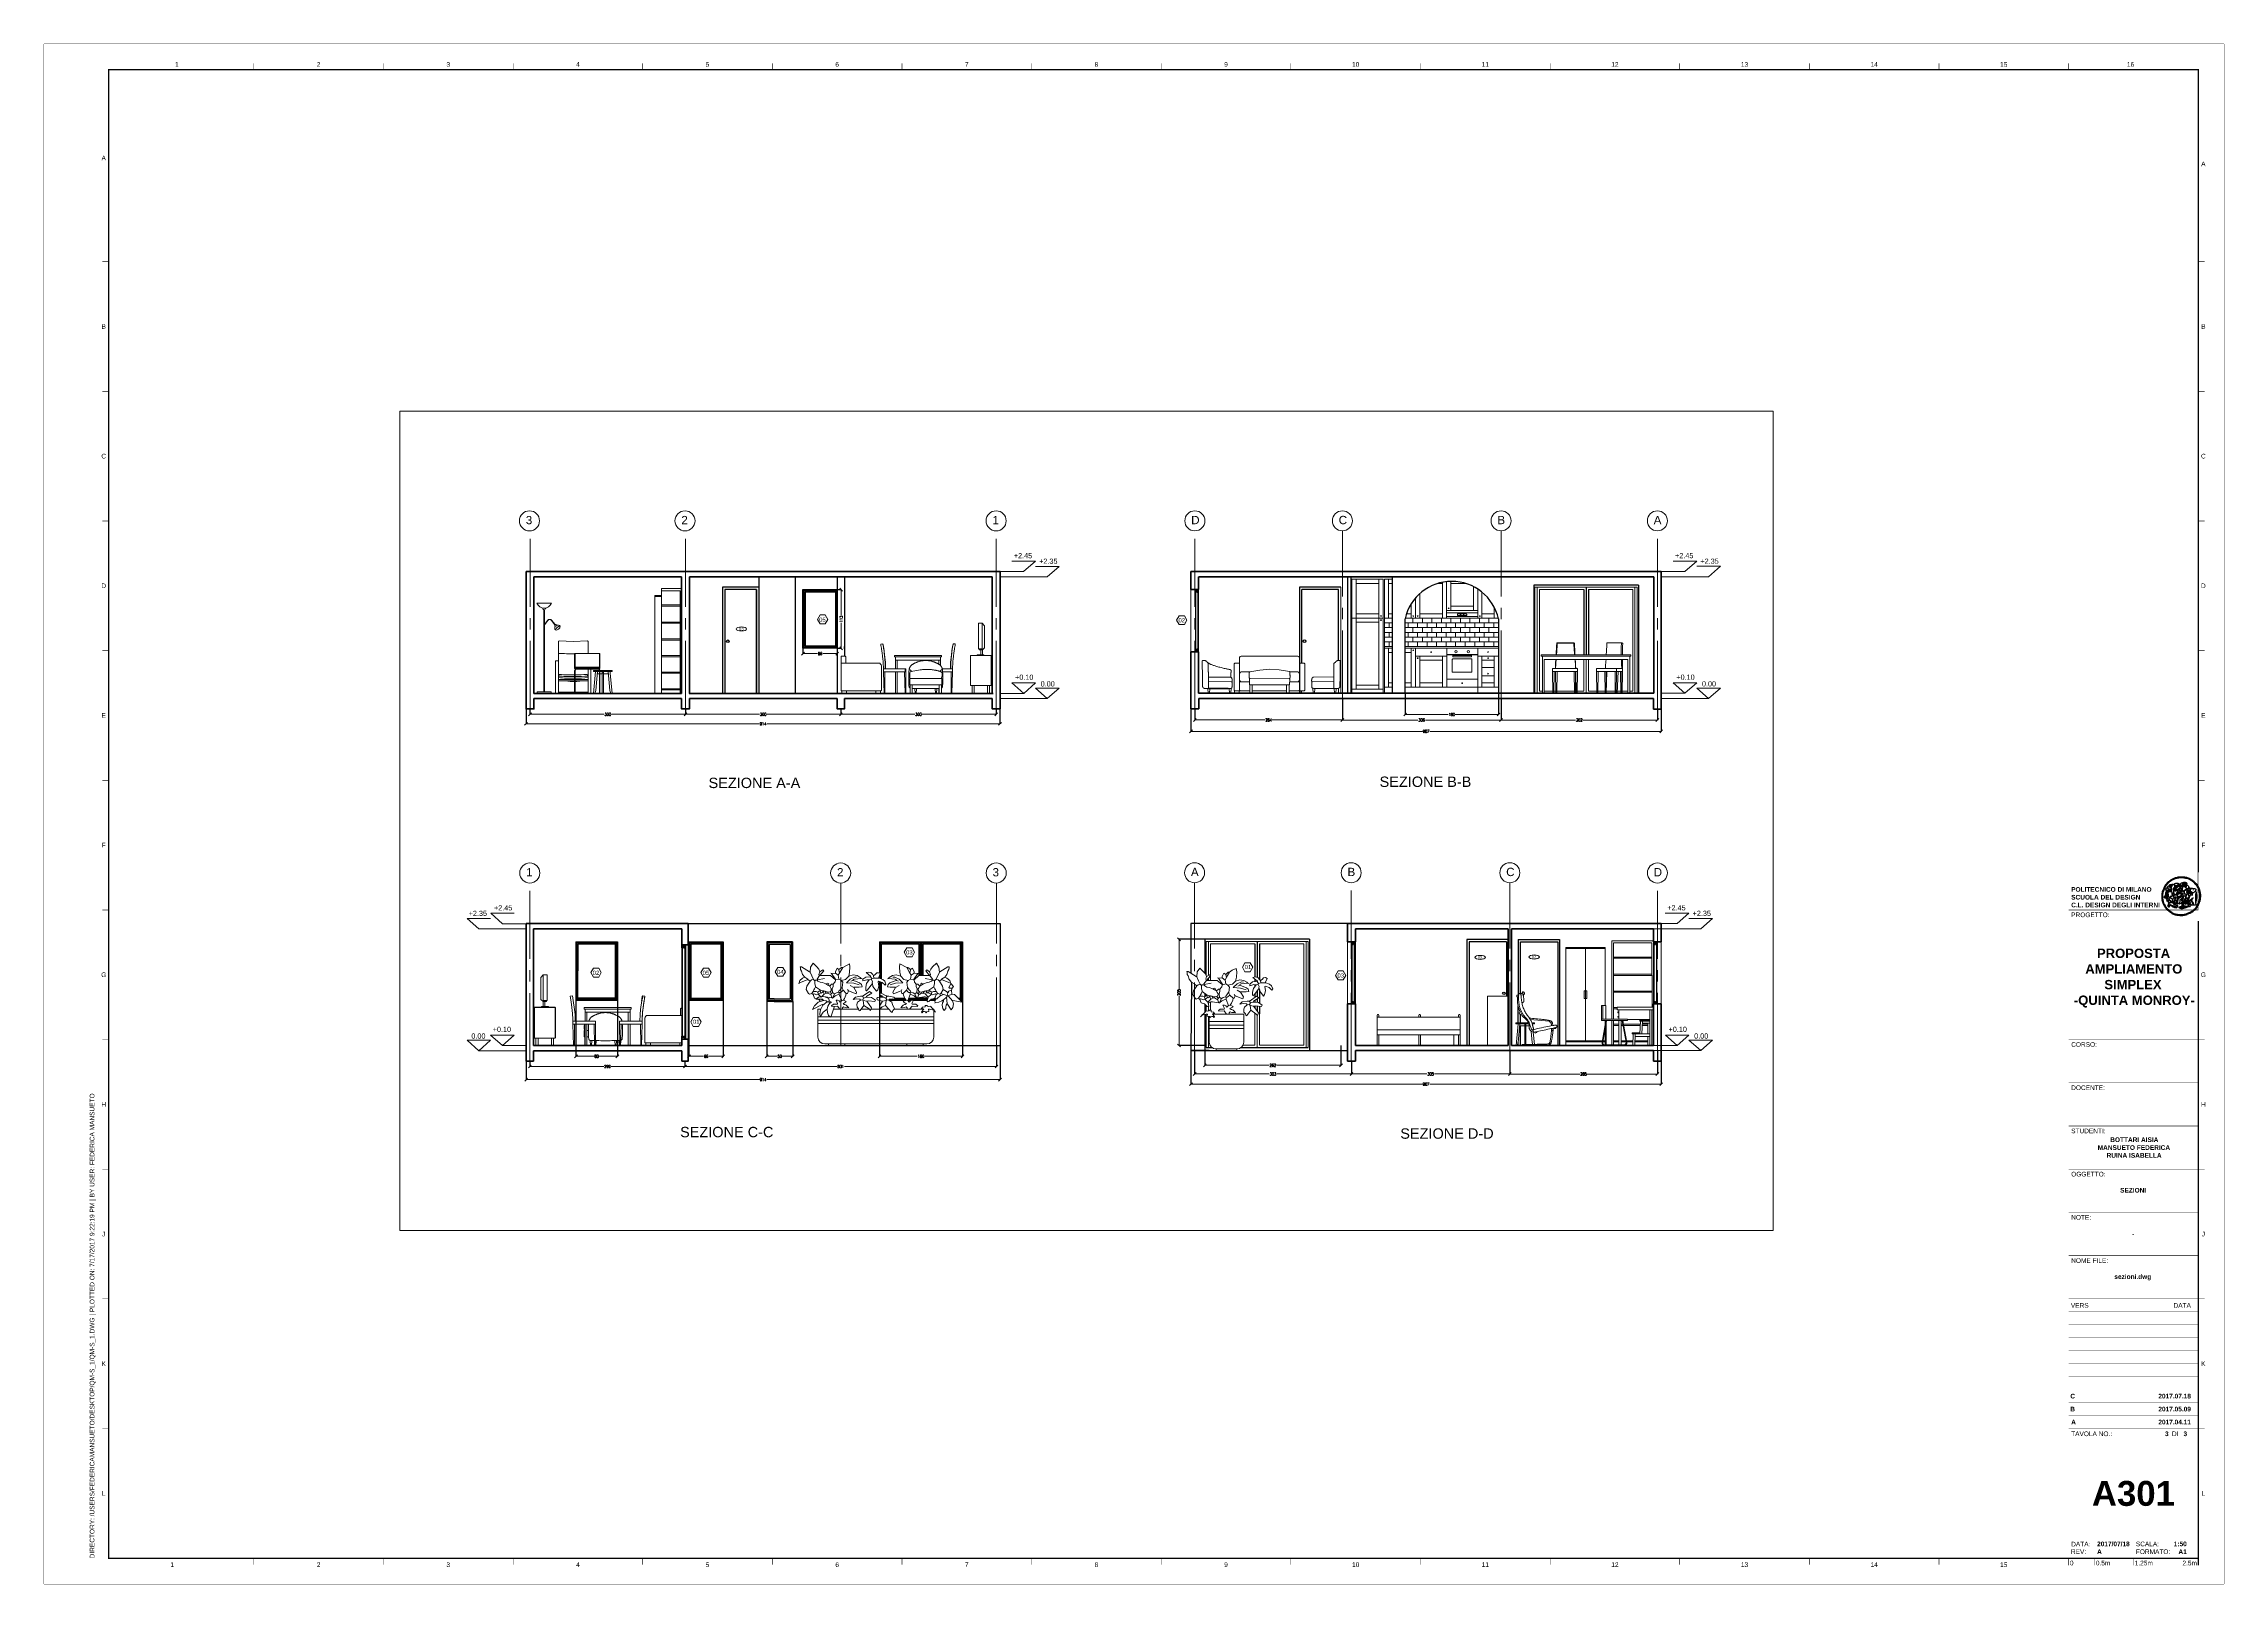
# Paper-space layout 'A301' of a CAD drawing. Header units: centimetres, sheet in millimetres. Extents: x 0 to 841, y 0 to 594.
# The model-space entities are those that its viewports show. They can reach past a viewport. Long polylines and large blocks are cut down to what shows.
import ezdxf
from ezdxf.enums import TextEntityAlignment as Align

# ---------------------------------------------------------------- set-up
doc = ezdxf.new("R2010")
doc.units = ezdxf.units.CM
doc.set_wipeout_variables(frame=1)
for name, pattern in [('CENTERX2', [4, 2.5, -0.5, 0.5, -0.5]), ('CENTRO2', [1.125, 0.75, -0.125, 0.125, -0.125]), ('HIDDEN', [0.375, 0.25, -0.125])]:
    doc.linetypes.add(name, pattern=pattern)
for name, color, linetype, lineweight in [('A-ELEV-FURN', 251, 'Continuous', 18), ('A-ELEV-MBE1', 7, 'Continuous', 35), ('A-FURN', 8, 'Continuous', 18), ('A-FURN_Num_Penna__251', 251, 'Continuous', 18), ('A-FURN_Num_Penna__8', 8, 'Continuous', 18), ('A-GLAZ-FULL', 4, 'Continuous', 25), ('A-GLAZ-FULL_Num_Penna__4_Num_Penna__4_Num_Penna__4_Num_Penna__4_Num_Penna__4_Num_Penna__4_Num_Penna__4_Num_Penna__4_Num_Penna__4_Num_Penna__4', 4, 'Continuous', 18), ('A-SECT-MCUT', 7, 'Continuous', 35), ('A-WALL-FULL', 7, 'Continuous', 35), ('AA - linee quote', 3, 'Continuous', 13), ('AA - montanti', 7, 'Continuous', 35), ('AA - pareti sezionate', 7, 'Continuous', 50), ('AA - pareti sezionate_Num_Penna__7_Num_Penna__7_Num_Penna__7_Num_Penna__7_Num_Penna__7_Num_Penna__7_Num_Penna__7_Num_Penna__7_Num_Penna__4_Num_Penna__4', 4, 'Continuous', 18), ('AA - perimetri giardino', 6, 'Continuous', 50), ('AA - serramenti e porte', 4, 'Continuous', 25), ('AA pareti non sezionate', 2, 'Continuous', 25), ('AA- arredo', 8, 'Continuous', 18), ('G-PLANOTM', 6, 'Continuous', 40), ('IKE120015-t1_Num_Penna__251', 251, 'Continuous', 18), ('piante', 94, 'Continuous', 13), ('SEZIONE ARREDO', 8, 'Continuous', 25), ('SIMBOLI FINESTRE', 3, 'Continuous', 13), ('SIMBOLI PORTE', 3, 'Continuous', 13)]:
    doc.layers.add(name, color=color, linetype=linetype, lineweight=lineweight)
for name, color, linetype in [('G-ANNO-LOGO', 3, 'Continuous'), ('G-ANNO-TEXT', 3, 'Continuous'), ('G-ANNO-TTLB', 3, 'Continuous'), ('IKE120036-t1', 255, 'Continuous'), ('家具', 7, 'Continuous')]:
    doc.layers.add(name, color=color, linetype=linetype)
doc.layers.add('G-ANNO-NPLT', color=210, linetype='Continuous', plot=False)
doc.styles.add('ARIAL', font='Arial.ttf')
doc.styles.add('ARIAL-BOLD', font='Arial Bold.ttf')
doc.styles.add('E-ARIAL', font='Arial.ttf')
doc.styles.add('E-ROMANS', font='romans.shx', dxfattribs={"width": 0.8})
doc.styles.get("Standard").update_dxf_attribs({"font": 'Arial.ttf'})
doc.dimstyles.new('E-0050_TICK_12', dxfattribs={"dimscale": 0.001, "dimtxt": 1100, "dimasz": 1100, "dimexe": 30, "dimexo": 20, "dimgap": 30, "dimtad": 0, "dimdec": 0, "dimzin": 0, "dimdsep": 46, "dimtxsty": 'E-ROMANS', "dimblk": 'OBLIQUE', "dimblk1": 'OBLIQUE', "dimblk2": 'OBLIQUE', "dimcen": 30, "dimclrd": 256, "dimclre": 256, "dimclrt": 256, "dimadec": 0, "dimazin": 0, "dimtfac": 1, "dimtdec": 0, "dimtmove": 1, "dimatfit": 3, "dimldrblk": 'OPEN90', "dimfxl": 1, "dimtfill": 1, "dimtolj": 1, "dimtzin": 0, "dimlwd": -1, "dimarcsym": 0})

# ---------------------------------------------------------------- blocks, each defined once
blk = doc.blocks.new('A1_GRID_LAYOUT')
at = {"layer": 'G-ANNO-NPLT', "const_width": 0.18}
for points in [[(841, 594), (0, 594)], [(0, 0), (0, 594)], [(841, 0), (841, 594)], [(841, 0), (0, 0)]]:
    blk.add_lwpolyline(points, dxfattribs=at)
at = {"layer": 'G-ANNO-TTLB', "const_width": 0.5, "flags": 128}
blk.add_lwpolyline([(25, 584), (25, 10), (831, 10), (831, 584)], close=True, dxfattribs=at)
at = {"layer": 'G-ANNO-TTLB', "const_width": 0.18, "flags": 128}
for points in [[(81, 586.5), (81, 584)], [(131, 586.5), (131, 584)], [(181, 586.5), (181, 584)], [(231, 586.5), (231, 584)], [(281, 586.5), (281, 584)], [(331, 586.5), (331, 584)], [(381, 586.5), (381, 584)], [(431, 586.5), (431, 584)], [(481, 586.5), (481, 584)], [(531, 586.5), (531, 584)], [(581, 586.5), (581, 584)], [(631, 586.5), (631, 584)], [(681, 586.5), (681, 584)], [(731, 586.5), (731, 584)], [(781, 586.5), (781, 584)], [(0, 578.5), (0, 576)], [(25, 510), (22.5, 510)], [(833.5, 510), (831, 510)], [(25, 460), (22.5, 460)], [(833.5, 460), (831, 460)], [(25, 410), (22.5, 410)], [(833.5, 410), (831, 410)], [(25, 360), (22.5, 360)], [(833.5, 360), (831, 360)], [(25, 310), (22.5, 310)], [(833.5, 310), (831, 310)], [(25, 260), (22.5, 260)], [(833.5, 260), (831, 260)], [(25, 210), (22.5, 210)], [(833.5, 210), (831, 210)], [(25, 160), (22.5, 160)], [(833.5, 160), (831, 160)], [(25, 110), (22.5, 110)], [(833.5, 110), (831, 110)], [(833.5, 110), (831, 110)], [(25, 60), (22.5, 60)], [(833.5, 60), (831, 60)], [(833.5, 60), (831, 60)], [(81, 10), (81, 7.5)], [(131, 10), (131, 7.5)], [(181, 10), (181, 7.5)], [(231, 10), (231, 7.5)], [(281, 10), (281, 7.5)], [(331, 10), (331, 7.5)], [(381, 10), (381, 7.5)], [(431, 10), (431, 7.5)], [(481, 10), (481, 7.5)], [(531, 10), (531, 7.5)], [(581, 10), (581, 7.5)], [(631, 10), (631, 7.5)], [(681, 10), (681, 7.5)], [(731, 10), (731, 7.5)], [(781, 10), (781, 7.5)]]:
    blk.add_lwpolyline(points, dxfattribs=at)
at = {"layer": 'G-ANNO-TTLB', "const_width": 0.18}
blk.add_lwpolyline([(716.5, 10), (776.5, 10)], dxfattribs=at)
at = {"layer": 'G-ANNO-TEXT', "style": 'ARIAL'}
for s, p in [('1', (51.35, 586.07)), ('2', (106, 586.07)), ('3', (156, 586.07)), ('4', (206, 586.07)), ('5', (256, 586.07)), ('6', (306, 586.07)), ('7', (356, 586.07)), ('8', (406, 586.07)), ('9', (456, 586.07)), ('10', (506, 586.07)), ('11', (556, 586.07)), ('12', (606, 586.07)), ('13', (656, 586.07)), ('14', (706, 586.07)), ('15', (756, 586.07)), ('16', (804.89, 586.07)), ('A', (23.09, 549.98)), ('A', (832.98, 547.71)), ('B', (23.09, 485)), ('B', (832.98, 485)), ('C', (23.09, 435)), ('C', (832.98, 435)), ('D', (23.09, 385)), ('D', (832.98, 385)), ('E', (23.09, 335)), ('E', (832.98, 335)), ('F', (23.09, 285)), ('F', (832.98, 285)), ('G', (23.09, 235)), ('G', (832.98, 235)), ('H', (23.09, 185)), ('H', (832.98, 185)), ('J', (23.09, 135)), ('J', (832.98, 135)), ('K', (23.09, 85)), ('K', (832.98, 85)), ('L', (23.09, 35)), ('L', (832.98, 35)), ('2', (106, 7.51)), ('3', (156, 7.51)), ('6', (306, 7.51)), ('8', (406, 7.51)), ('9', (456, 7.51)), ('10', (506, 7.51)), ('12', (606, 7.51)), ('13', (656, 7.51)), ('1', (49.49, 7.51)), ('4', (206, 7.51)), ('5', (256, 7.51)), ('7', (356, 7.51)), ('11', (556, 7.51)), ('14', (706, 7.51)), ('15', (756, 7.51))]:
    blk.add_text(s, height=1.8, dxfattribs=at).set_placement(p, align=Align.MIDDLE_CENTER)
at = {"layer": 'G-ANNO-TEXT', "insert": (17.7, 9.95), "char_height": 1.8, "attachment_point": 1, "rotation": 90, "style": 'ARIAL'}
blk.add_mtext_dynamic_manual_height_columns('DIRECTORY: /USERS/FEDERICAMANSUETO/DESKTOP/QM-S_1/QM-S_1.DWG | PLOTTED ON: 7/17/2017 9:22:19 PM | BY USER: FEDERICA MANSUETO', width=412.209, gutter_width=9, heights=[0], dxfattribs=at)
blk = doc.blocks.new('logoPolimi')
for p, q in [((-2.37, 0.12), (-2.16, 0.11)), ((-2.37, 0.01), (-2.16, 0.01)), ((-2.36, 0.23), (-2.15, 0.21)), ((-2.35, 0.34), (-2.14, 0.31)), ((-2.33, 0.45), (-2.12, 0.41)), ((-2.3, 0.55), (-2.1, 0.51)), ((-2.28, 0.66), (-2.07, 0.6)), ((-2.24, 0.77), (-2.04, 0.7)), ((-2.2, 0.87), (-2.01, 0.79)), ((-2.16, 0.97), (-1.97, 0.89)), ((-2.11, 1.07), (-1.93, 0.98)), ((-2.06, 1.17), (-1.88, 1.07)), ((-2.01, 1.26), (-1.83, 1.15)), ((-1.94, 1.36), (-1.77, 1.24)), ((-1.88, 1.45), (-1.71, 1.32)), ((-1.84, 0.03), (-1.82, 0.35)), ((-1.81, 1.53), (-1.65, 1.4)), ((-1.74, 1.61), (-1.58, 1.47)), ((-1.73, 0.59), (-1.73, 0.59)), ((-1.73, 0.59), (-1.73, 0.59)), ((-1.66, 1.69), (-1.51, 1.54)), ((-1.65, 0.57), (-1.65, 0.57)), ((-1.59, 1.12), (-1.59, 1.12)), ((-1.58, 1.77), (-1.44, 1.61)), ((-1.51, 0.55), (-1.51, 0.55)), ((-1.51, 0.55), (-1.51, 0.55)), ((-1.49, 1.84), (-1.36, 1.68)), ((-1.41, 1.91), (-1.28, 1.74)), ((-1.32, 1.97), (-1.2, 1.8)), ((-1.31, 0.79), (-1.21, 0.75)), ((-1.21, 0.75), (-1.31, 0.79)), ((-1.21, 0.75), (-1.31, 0.79)), ((-1.22, 2.03), (-1.11, 1.85)), ((-1.21, 0.75), (-1.21, 0.75)), ((-1.21, 0.75), (-1.21, 0.75)), ((-1.19, 0.76), (-1.19, 0.76)), ((-1.19, 0.76), (-1.19, 0.76)), ((-1.17, 0.99), (-1.18, 0.99)), ((-1.18, 0.99), (-1.17, 0.99)), ((-1.16, 0.57), (-1.16, 0.57)), ((-1.16, 0.57), (-1.16, 0.57)), ((-1.13, 2.09), (-1.03, 1.9)), ((-1.1, 0.01), (-0.99, 0.06)), ((-0.99, 0.06), (-1.1, 0.01)), ((-0.99, 0.06), (-1.1, 0.01)), ((-1.03, 2.14), (-0.94, 1.95)), ((-0.99, 0.06), (-0.99, 0.06)), ((-0.99, 0.06), (-0.99, 0.06)), ((-0.97, 0.79), (-0.98, 0.79)), ((-0.89, 0.84), (-0.97, 0.79)), ((-0.97, 0.79), (-0.89, 0.84)), ((-0.96, 1.41), (-0.96, 1.41)), ((-0.96, 1.41), (-0.96, 1.41)), ((-0.93, 2.18), (-0.84, 1.99)), ((-0.89, 0.84), (-0.82, 0.87)), ((-0.82, 0.87), (-0.89, 0.84)), ((-0.89, 0.84), (-0.82, 0.87)), ((-0.88, 0.83), (-0.89, 0.84)), ((-0.85, 1.39), (-0.85, 1.39)), ((-0.85, 1.39), (-0.85, 1.39)), ((-0.84, 0.14), (-0.84, 0.14)), ((-0.83, 2.22), (-0.75, 2.03)), ((-0.77, 1.08), (-0.78, 1.08)), ((-0.78, 1.08), (-0.77, 1.08)), ((-0.61, 1.12), (-0.77, 1.08)), ((-0.77, 1.08), (-0.61, 1.12)), ((-0.77, 1.08), (-0.61, 1.12)), ((-0.75, 1.3), (-0.76, 1.29)), ((-0.76, 1.29), (-0.75, 1.3)), ((-0.72, 2.26), (-0.66, 2.06)), ((-0.65, 0.99), (-0.7, 0.96)), ((-0.69, 0.18), (-0.68, 0.18)), ((-0.66, 0.93), (-0.66, 0.93)), ((-0.66, 0.93), (-0.64, 0.93)), ((-0.66, 0.93), (-0.66, 0.93)), ((-0.66, 0.93), (-0.66, 0.93)), ((-0.63, 1.01), (-0.63, 1.01)), ((-0.63, 1.01), (-0.62, 1.01)), ((-0.63, 0.66), (-0.63, 0.66)), ((-0.61, 2.29), (-0.56, 2.09)), ((-0.6, 1.12), (-0.61, 1.12)), ((-0.61, 1.12), (-0.6, 1.12)), ((-0.61, 1.12), (-0.6, 1.12)), ((-0.61, 0.86), (-0.57, 0.85)), ((-0.57, 0.85), (-0.61, 0.86)), ((-0.61, 0.86), (-0.57, 0.85)), ((-0.53, 1.08), (-0.6, 1.12)), ((-0.6, 1.12), (-0.6, 1.11)), ((-0.6, 1.12), (-0.53, 1.08)), ((-0.57, 0.8), (-0.59, 0.8)), ((-0.57, 0.85), (-0.53, 0.84)), ((-0.57, 0.85), (-0.57, 0.85)), ((-0.57, 0.85), (-0.57, 0.85)), ((-0.57, 0.85), (-0.53, 0.84)), ((-0.56, 0.29), (-0.49, 0.48)), ((-0.56, 0.14), (-0.56, 0.29)), ((-0.5, 0.11), (-0.56, 0.14)), ((-0.53, 0.84), (-0.51, 0.84)), ((-0.53, 0.84), (-0.51, 0.84)), ((-0.53, 0.84), (-0.53, 0.84)), ((-0.51, 2.32), (-0.46, 2.11)), ((-0.51, 0.11), (-0.51, 0.11)), ((-0.51, 0.11), (-0.51, 0.11)), ((-0.34, 0.33), (-0.5, 0.11)), ((-0.49, 0.48), (-0.41, 0.55)), ((-0.42, 0.8), (-0.47, 0.79)), ((-0.42, 0.8), (-0.47, 0.79)), ((-0.47, 0.79), (-0.45, 0.76)), ((-0.47, 0.79), (-0.45, 0.76)), ((-0.45, 1.14), (-0.42, 1.11)), ((-0.42, 1.26), (-0.36, 1.22)), ((-0.41, 0.55), (-0.34, 0.49)), ((-0.4, 2.34), (-0.36, 2.13)), ((-0.4, 1.37), (-0.38, 1.38)), ((-0.39, 1.37), (-0.4, 1.37)), ((-0.35, 1.33), (-0.4, 1.37)), ((-0.39, 1.24), (-0.4, 1.23)), ((-0.38, 1.14), (-0.38, 1.14)), ((-0.34, 0.49), (-0.09, 0.48)), ((-0.16, 0.32), (-0.34, 0.33)), ((-0.14, 0.32), (-0.31, 0.34)), ((-0.29, 2.35), (-0.26, 2.14)), ((-0.28, 1.3), (-0.29, 1.3)), ((-0.28, 1.3), (-0.28, 1.3)), ((-0.18, 2.36), (-0.16, 2.15)), ((-0.16, 1.24), (-0.16, 1.25)), ((-0.16, 1.25), (-0.16, 1.25)), ((-0.16, 0.49), (-0.14, 0.64)), ((-0.06, 0.27), (-0.16, 0.32)), ((-0.1, 0.88), (-0.09, 0.87)), ((-0.08, 1.37), (-0.08, 1.38)), ((-0.08, 1.23), (-0.05, 1.21)), ((-0.05, 1.21), (-0.08, 1.23)), ((-0.08, 1.23), (-0.05, 1.21)), ((-0.07, 2.37), (-0.06, 2.16)), ((-0.03, 0.26), (-0.06, 0.27)), ((-0.05, 1.21), (-0.04, 1.21)), ((-0.04, 1.21), (-0.05, 1.21)), ((-0.04, 1.21), (-0.04, 1.21)), ((-0.04, 1.21), (-0.04, 1.21)), ((-0.04, 0.48), (-0.03, 0.26)), ((0.03, 1.15), (0.03, 1.15)), ((0.03, 0.66), (0.03, 0.67)), ((0.04, 2.37), (0.04, 2.16)), ((0.07, 0.58), (0.07, 0.57)), ((0.1, 1.18), (0.1, 1.18)), ((0.1, 0.84), (0.1, 0.84)), ((0.13, 1.32), (0.17, 1.19)), ((0.15, 2.36), (0.14, 2.16)), ((0.14, 0.71), (0.34, 0.65)), ((0.31, 0.56), (0.17, 0.63)), ((0.26, 2.36), (0.24, 2.15)), ((0.27, 1.61), (0.27, 1.61)), ((0.27, 1.61), (0.27, 1.61)), ((0.27, 1.61), (0.27, 1.61)), ((0.29, 1.29), (0.29, 1.29)), ((0.29, 1.29), (0.29, 1.29)), ((0.29, 1.29), (0.29, 1.29)), ((0.29, 1.29), (0.29, 1.29)), ((0.33, 0.49), (0.34, 0.49)), ((0.33, 0.03), (0.35, 0.03)), ((0.33, 0.03), (0.35, 0.03)), ((0.37, 2.34), (0.34, 2.13)), ((0.34, 0.65), (0.34, 0.64)), ((0.35, 0.03), (0.57, 0.06)), ((0.35, 0.03), (0.57, 0.06)), ((0.35, 0.03), (0.35, 0.03)), ((0.35, 0.03), (0.35, 0.03)), ((0.38, 1.36), (0.37, 1.35)), ((0.38, 0.34), (0.37, 0.34)), ((0.38, 0.34), (0.38, 0.34)), ((0.43, 0.67), (0.39, 0.64)), ((0.48, 2.32), (0.44, 2.12)), ((0.49, 1.05), (0.51, 1.13)), ((0.51, 1.13), (0.49, 1.05)), ((0.49, 1.05), (0.51, 1.13)), ((0.51, 1.31), (0.5, 1.29)), ((0.51, 1.13), (0.52, 1.23)), ((0.52, 1.23), (0.51, 1.23)), ((0.51, 1.23), (0.52, 1.23)), ((0.52, 1.23), (0.51, 1.13)), ((0.51, 1.13), (0.52, 1.23)), ((0.52, 1.24), (0.6, 1.37)), ((0.52, 1.23), (0.6, 1.36)), ((0.6, 1.36), (0.52, 1.23)), ((0.52, 1.23), (0.52, 1.23)), ((0.52, 1.23), (0.52, 1.24)), ((0.52, 1.23), (0.52, 1.23)), ((0.55, 1.07), (0.53, 1.06)), ((0.53, 1.04), (0.53, 1.06)), ((0.53, 1.05), (0.53, 1.04)), ((0.59, 2.3), (0.54, 2.09)), ((0.54, 0.3), (0.63, 0.32)), ((0.54, -0.08), (0.61, 0.06)), ((0.61, 0.06), (0.54, -0.08)), ((0.54, -0.08), (0.61, 0.06)), ((0.56, 0.19), (0.59, 0.21)), ((0.57, 1.07), (0.57, 1.07)), ((0.57, 1.07), (0.57, 1.07)), ((0.57, 1.07), (0.57, 1.07)), ((0.57, 1.07), (0.57, 1.07)), ((0.57, 1.07), (0.57, 1.07)), ((0.57, 1.07), (0.57, 1.07)), ((0.57, 1.07), (0.57, 1.07)), ((0.58, 0.3), (0.59, 0.29)), ((0.59, 0.78), (0.59, 0.79)), ((0.59, 0.79), (0.59, 0.79)), ((0.59, 0.79), (0.59, 0.79)), ((0.59, 0.79), (0.59, 0.78)), ((0.61, 0.06), (0.6, 0.07)), ((0.6, 0.07), (0.61, 0.06)), ((0.61, 0.06), (0.61, 0.07)), ((0.62, 0.21), (0.65, 0.22)), ((0.69, 2.27), (0.63, 2.07)), ((0.64, 1.37), (0.65, 1.37)), ((0.69, 0.86), (0.68, 0.86)), ((0.68, 0.86), (0.69, 0.86)), ((0.68, 0.76), (0.68, 0.76)), ((0.8, 2.23), (0.73, 2.03)), ((0.76, 0.26), (0.76, 0.26)), ((0.9, 2.19), (0.82, 2)), ((0.82, 0.35), (0.84, 0.36)), ((0.82, 0.35), (0.82, 0.35)), ((0.84, 0.36), (0.84, 0.37)), ((0.85, 0.34), (1.05, 0.35)), ((1, 2.15), (0.91, 1.96)), ((0.93, 1.05), (0.93, 1.05)), ((0.93, 1.05), (0.93, 1.05)), ((0.93, 1.05), (0.93, 1.04)), ((0.93, 1.05), (0.93, 1.05)), ((0.97, 0.66), (0.96, 0.66)), ((1.01, 0.97), (0.98, 0.96)), ((1.1, 2.1), (1, 1.91)), ((1.2, 2.04), (1.09, 1.86)), ((1.17, 0.96), (1.17, 0.95)), ((1.17, 0.95), (1.17, 0.95)), ((1.29, 1.99), (1.18, 1.81)), ((1.38, 1.92), (1.26, 1.75)), ((1.34, 0.37), (1.26, 0.04)), ((1.27, 0.37), (1.27, 0.38)), ((1.28, 0.95), (1.28, 0.95)), ((1.47, 1.86), (1.34, 1.69)), ((1.37, 0.73), (1.46, 0.81)), ((1.41, 0.4), (1.41, 0.41)), ((1.56, 1.79), (1.42, 1.63)), ((1.64, 1.71), (1.49, 1.56)), ((1.49, 0.9), (1.57, 0.92)), ((1.72, 1.63), (1.56, 1.49)), ((1.67, 0.6), (1.57, 0.53)), ((1.79, 1.55), (1.63, 1.41)), ((1.86, 1.47), (1.7, 1.34)), ((1.93, 1.38), (1.76, 1.26)), ((1.99, 1.29), (1.81, 1.17)), ((2.05, 1.19), (1.87, 1.09)), ((2.1, 1.1), (1.92, 1)), ((2.15, 1), (1.96, 0.91)), ((2.19, 0.9), (2, 0.82)), ((2.23, 0.79), (2.04, 0.72)), ((2.27, 0.69), (2.07, 0.63)), ((2.3, 0.58), (2.09, 0.53)), ((2.32, 0.47), (2.12, 0.43)), ((2.34, 0.37), (2.13, 0.33)), ((2.36, 0.26), (2.15, 0.23)), ((2.37, 0.15), (2.16, 0.13)), ((2.37, 0.04), (2.16, 0.03)), ((-2.37, -0.1), (-2.16, -0.09)), ((-2.36, -0.21), (-2.15, -0.19)), ((-2.35, -0.32), (-2.14, -0.29)), ((-2.33, -0.43), (-2.12, -0.39)), ((-2.31, -0.54), (-2.1, -0.49)), ((-2.28, -0.65), (-2.08, -0.59)), ((-2.25, -0.75), (-2.05, -0.69)), ((-2.21, -0.86), (-2.02, -0.78)), ((-2.17, -0.96), (-1.98, -0.87)), ((-2.12, -1.06), (-1.93, -0.96)), ((-2.07, -1.16), (-1.89, -1.05)), ((-2.04, -0.15), (-1.97, -0.2)), ((-2.01, -1.25), (-1.84, -1.14)), ((-1.95, -1.34), (-1.78, -1.22)), ((-1.89, -1.43), (-1.72, -1.31)), ((-1.82, -1.52), (-1.66, -1.38)), ((-1.75, -1.6), (-1.59, -1.46)), ((-1.67, -1.68), (-1.52, -1.53)), ((-1.58, -0.12), (-1.6, -0.18)), ((-1.6, -0.18), (-1.58, -0.28)), ((-1.57, -0.54), (-1.59, -0.54)), ((-1.59, -0.54), (-1.59, -0.54)), ((-1.59, -1.76), (-1.45, -1.6)), ((-1.56, -0.32), (-1.56, -0.31)), ((-1.56, -0.31), (-1.56, -0.31)), ((-1.53, -0.65), (-1.53, -0.65)), ((-1.53, -0.65), (-1.53, -0.65)), ((-1.51, -1.83), (-1.37, -1.67)), ((-1.48, -0.86), (-1.48, -0.85)), ((-1.42, -0.37), (-1.42, -0.37)), ((-1.42, -1.9), (-1.29, -1.73)), ((-1.38, -0.46), (-1.38, -0.46)), ((-1.33, -1.96), (-1.21, -1.79)), ((-1.31, -0.24), (-1.31, -0.23)), ((-1.31, -0.23), (-1.31, -0.24)), ((-1.24, -2.02), (-1.13, -1.84)), ((-1.23, -0.19), (-1.23, -0.19)), ((-1.23, -0.19), (-1.23, -0.19)), ((-1.23, -0.19), (-1.23, -0.19)), ((-1.23, -0.19), (-1.23, -0.19)), ((-1.14, -2.08), (-1.04, -1.89)), ((-1.04, -2.13), (-0.95, -1.94)), ((-1.01, -0.39), (-1.02, -0.39)), ((-1.02, -0.39), (-1.01, -0.39)), ((-1.02, -0.7), (-1.02, -0.7)), ((-1.02, -0.7), (-1.02, -0.7)), ((-1.02, -0.7), (-1.02, -0.7)), ((-0.94, -2.18), (-0.86, -1.98)), ((-0.84, -2.22), (-0.77, -2.02)), ((-0.79, -0.51), (-0.83, -0.58)), ((-0.83, -0.58), (-0.79, -0.51)), ((-0.83, -0.58), (-0.79, -0.51)), ((-0.78, -1.05), (-0.83, -0.94)), ((-0.83, -0.94), (-0.78, -1.05)), ((-0.83, -0.94), (-0.83, -0.94)), ((-0.83, -0.94), (-0.78, -1.05)), ((-0.82, -1.23), (-0.82, -1.23)), ((-0.82, -1.23), (-0.77, -1.23)), ((-0.77, -1.23), (-0.82, -1.23)), ((-0.82, -1.23), (-0.82, -1.23)), ((-0.77, -1.23), (-0.82, -1.23)), ((-0.75, -0.96), (-0.8, -0.89)), ((-0.8, -0.89), (-0.79, -0.92)), ((-0.79, -0.92), (-0.8, -0.89)), ((-0.8, -0.89), (-0.75, -0.96)), ((-0.79, -0.92), (-0.8, -0.89)), ((-0.8, -0.89), (-0.8, -0.89)), ((-0.8, -0.89), (-0.75, -0.96)), ((-0.79, -0.92), (-0.78, -0.95)), ((-0.78, -0.95), (-0.79, -0.92)), ((-0.78, -0.95), (-0.79, -0.92)), ((-0.77, -0.49), (-0.78, -0.48)), ((-0.78, -0.48), (-0.77, -0.49)), ((-0.78, -0.95), (-0.76, -1)), ((-0.76, -1), (-0.78, -0.95)), ((-0.76, -1), (-0.78, -0.95)), ((-0.71, -0.89), (-0.75, -0.87)), ((-0.75, -0.87), (-0.71, -0.89)), ((-0.75, -0.87), (-0.71, -0.89)), ((-0.72, -1.01), (-0.75, -0.96)), ((-0.75, -0.96), (-0.72, -1.01)), ((-0.75, -0.96), (-0.72, -1.01)), ((-0.74, -2.25), (-0.67, -2.05)), ((-0.64, -0.93), (-0.71, -0.89)), ((-0.71, -0.89), (-0.64, -0.93)), ((-0.71, -0.89), (-0.64, -0.93)), ((-0.66, -0.53), (-0.66, -0.53)), ((-0.66, -0.53), (-0.66, -0.53)), ((-0.66, -0.53), (-0.66, -0.53)), ((-0.63, -2.29), (-0.57, -2.08)), ((-0.52, -2.31), (-0.48, -2.11)), ((-0.39, -0.81), (-0.51, -0.69)), ((-0.51, -1.04), (-0.5, -1.04)), ((-0.48, -0.42), (-0.48, -0.42)), ((-0.48, -0.42), (-0.48, -0.42)), ((-0.48, -0.42), (-0.48, -0.42)), ((-0.42, -2.33), (-0.38, -2.13)), ((-0.41, -0.51), (-0.41, -0.51)), ((-0.38, -0.05), (-0.39, -0.12)), ((-0.39, -0.12), (-0.37, -0.1)), ((-0.35, -0.14), (-0.37, -0.08)), ((-0.37, -0.09), (-0.37, -0.09)), ((-0.33, -0.12), (-0.35, -0.14)), ((-0.32, -0.14), (-0.35, -0.14)), ((-0.35, -0.18), (-0.34, -0.22)), ((-0.34, -0.08), (-0.29, -0.16)), ((-0.34, -0.22), (-0.34, -0.22)), ((-0.27, -0.17), (-0.32, -0.14)), ((-0.31, -2.35), (-0.28, -2.14)), ((-0.25, -0.91), (-0.26, -0.9)), ((-0.26, -1.29), (0.1, -1.2)), ((0.1, -1.2), (-0.26, -1.29)), ((0.08, -1.4), (-0.26, -1.29)), ((-0.26, -1.29), (0.08, -1.4)), ((-0.26, -1.38), (-0.26, -1.29)), ((-0.26, -1.29), (-0.26, -1.29)), ((-0.26, -1.29), (-0.26, -1.38)), ((-0.26, -1.29), (0.08, -1.4)), ((-0.26, -1.29), (-0.26, -1.29)), ((0.08, -1.49), (-0.26, -1.38)), ((-0.26, -1.38), (0.09, -1.49)), ((-0.2, -2.36), (-0.18, -2.15)), ((-0.14, -0.15), (-0.16, -0.13)), ((-0.11, -0.04), (-0.12, -0.05)), ((-0.09, -2.37), (-0.08, -2.16)), ((-0.04, -0.41), (-0.01, -0.44)), ((-0.01, -0.44), (-0.04, -0.41)), ((-0.04, -0.41), (-0.01, -0.44)), ((0.03, -2.37), (0.02, -2.16)), ((0.07, -0.84), (0.07, -0.84)), ((0.07, -0.84), (0.07, -0.84)), ((0.1, -1.2), (0.08, -1.32)), ((0.08, -1.32), (0.13, -1.2)), ((0.08, -1.4), (0.72, -1.22)), ((0.72, -1.22), (0.08, -1.4)), ((0.08, -1.4), (0.72, -1.22)), ((0.72, -1.31), (0.08, -1.49)), ((0.08, -1.44), (0.08, -1.4)), ((0.08, -1.4), (0.08, -1.44)), ((0.08, -1.4), (0.08, -1.49)), ((0.08, -1.49), (0.08, -1.44)), ((0.08, -1.44), (0.08, -1.44)), ((0.08, -1.44), (0.08, -1.45)), ((0.08, -1.45), (0.08, -1.46)), ((0.08, -1.46), (0.08, -1.49)), ((0.1, -1.01), (0.09, -0.86)), ((0.1, -1.01), (0.09, -0.86)), ((0.09, -1.49), (0.72, -1.31)), ((0.1, -1.2), (0.12, -1.04)), ((0.12, -1.04), (0.1, -1.2)), ((0.13, -1.2), (0.1, -1.2)), ((0.1, -1.2), (0.13, -1.2)), ((0.13, -1.2), (0.1, -1.2)), ((0.1, -1.2), (0.1, -1.2)), ((0.11, -0.44), (0.11, -0.44)), ((0.11, -0.44), (0.11, -0.44)), ((0.12, -0.21), (0.12, -0.21)), ((0.12, -0.21), (0.12, -0.21)), ((0.12, -0.21), (0.12, -0.21)), ((0.12, -0.21), (0.12, -0.21)), ((0.12, -0.21), (0.12, -0.21)), ((0.12, -0.21), (0.12, -0.21)), ((0.12, -0.21), (0.12, -0.21)), ((0.12, -0.21), (0.12, -0.21)), ((0.12, -0.21), (0.12, -0.21)), ((0.12, -0.21), (0.12, -0.21)), ((0.12, -0.21), (0.12, -0.21)), ((0.12, -0.21), (0.12, -0.21)), ((0.12, -0.21), (0.12, -0.21)), ((0.12, -0.56), (0.14, -0.53)), ((0.14, -0.53), (0.12, -0.56)), ((0.12, -0.56), (0.14, -0.53)), ((0.12, -1.04), (0.12, -1.04)), ((0.12, -1.04), (0.12, -1.04)), ((0.12, -1.04), (0.12, -1.04)), ((0.14, -2.37), (0.12, -2.16)), ((0.21, -0.99), (0.13, -1.2)), ((0.13, -1.2), (0.21, -0.99)), ((0.36, -1.14), (0.13, -1.2)), ((0.13, -1.2), (0.26, -1.17)), ((0.14, -0.53), (0.16, -0.49)), ((0.16, -0.49), (0.14, -0.53)), ((0.14, -0.53), (0.16, -0.49)), ((0.16, -0.49), (0.16, -0.49)), ((0.16, -0.49), (0.16, -0.49)), ((0.28, -1.19), (0.21, -0.99)), ((0.21, -0.99), (0.31, -1.27)), ((0.25, -2.36), (0.22, -2.15)), ((0.24, -0.17), (0.24, -0.16)), ((0.24, -0.16), (0.24, -0.17)), ((0.25, -0.84), (0.25, -0.88)), ((0.25, -0.88), (0.25, -0.84)), ((0.25, -0.88), (0.25, -0.84)), ((0.25, -0.88), (0.29, -1.17)), ((0.26, -0.88), (0.25, -0.88)), ((0.31, -1.27), (0.25, -0.88)), ((0.26, -1.17), (0.28, -1.16)), ((0.28, -1.16), (0.36, -1.14)), ((0.29, -1.17), (0.28, -1.19)), ((0.35, -2.34), (0.32, -2.14)), ((0.36, -1.14), (0.72, -1.22)), ((0.72, -1.22), (0.36, -1.14)), ((0.46, -2.32), (0.42, -2.12)), ((0.49, -0.31), (0.49, -0.31)), ((0.49, -0.31), (0.49, -0.31)), ((0.5, -0.27), (0.5, -0.27)), ((0.51, -0.27), (0.51, -0.27)), ((0.57, -2.3), (0.52, -2.1)), ((0.68, -2.27), (0.62, -2.07)), ((0.78, -2.24), (0.71, -2.04)), ((0.72, -0.81), (0.75, -0.89)), ((0.72, -1.22), (0.72, -1.31)), ((0.72, -1.31), (0.72, -1.22)), ((0.74, -0.23), (0.74, -0.23)), ((0.74, -0.23), (0.75, -0.24)), ((0.75, -0.23), (0.75, -0.23)), ((0.89, -2.2), (0.81, -2)), ((0.86, -0.25), (0.82, -0.34)), ((0.87, -0.22), (0.86, -0.23)), ((0.87, -0.22), (0.86, -0.25)), ((0.99, -2.15), (0.9, -1.96)), ((0.96, -0.58), (0.96, -0.57)), ((1.09, -2.11), (0.99, -1.92)), ((1.05, -1.05), (1.04, -1.05)), ((1.19, -2.05), (1.08, -1.87)), ((1.28, -2), (1.17, -1.82)), ((1.37, -1.93), (1.25, -1.76)), ((1.31, -0.27), (1.3, -0.26)), ((1.3, -0.26), (1.3, -0.26)), ((1.3, -0.26), (1.3, -0.26)), ((1.3, -0.26), (1.31, -0.27)), ((1.3, -0.26), (1.3, -0.26)), ((1.46, -1.87), (1.33, -1.7)), ((1.54, -1.8), (1.41, -1.64)), ((1.63, -1.72), (1.48, -1.57)), ((1.71, -1.65), (1.55, -1.5)), ((1.78, -1.57), (1.62, -1.43)), ((1.85, -1.48), (1.69, -1.35)), ((1.92, -1.39), (1.75, -1.27)), ((1.98, -1.3), (1.81, -1.19)), ((2.04, -1.21), (1.86, -1.1)), ((2.09, -1.11), (1.91, -1.01)), ((2.14, -1.01), (1.95, -0.92)), ((2.19, -0.91), (1.99, -0.83)), ((2.23, -0.81), (2.03, -0.74)), ((2.26, -0.7), (2.06, -0.64)), ((2.29, -0.6), (2.09, -0.55)), ((2.32, -0.49), (2.11, -0.45)), ((2.34, -0.38), (2.13, -0.35)), ((2.35, -0.27), (2.15, -0.25)), ((2.37, -0.08), (2.16, -0.07)), ((2.36, -0.16), (2.16, -0.15))]:
    blk.add_line(p, q)
for points in [[(-1.9, 0.12), (-1.94, 0.02), (-2.05, -0.09), (-2.05, -0.09)], [(-1.86, 0.38), (-1.86, 0.38), (-1.87, 0.19), (-1.9, 0.12)], [(-1.76, 0.6), (-1.76, 0.6), (-1.84, 0.57), (-1.86, 0.38)], [(-1.86, -0.04), (-1.84, 0.02), (-1.84, 0.03), (-1.84, 0.03)], [(-1.82, 0.78), (-1.83, 0.8), (-1.85, 0.86), (-1.83, 0.88)], [(-1.82, 0.78), (-1.83, 0.8), (-1.85, 0.86), (-1.83, 0.88)], [(-1.83, 0.88), (-1.81, 0.9), (-1.76, 0.96), (-1.76, 0.96)], [(-1.83, 0.88), (-1.81, 0.9), (-1.76, 0.96), (-1.76, 0.96)], [(-1.76, 0.6), (-1.83, 0.7), (-1.78, 0.74), (-1.78, 0.74)], [(-1.78, 0.74), (-1.79, 0.74), (-1.83, 0.7), (-1.76, 0.6)], [(-1.78, 0.74), (-1.8, 0.76), (-1.81, 0.78), (-1.82, 0.78)], [(-1.78, 0.74), (-1.8, 0.76), (-1.81, 0.78), (-1.82, 0.78)], [(-1.82, 0.35), (-1.81, 0.5), (-1.73, 0.59), (-1.73, 0.59)], [(-1.82, -0.19), (-1.73, -0.07), (-1.75, 0.14), (-1.75, 0.3)], [(-1.75, 0.33), (-1.75, 0.17), (-1.73, -0.05), (-1.8, -0.17)], [(-1.78, 0.74), (-1.75, 0.72), (-1.72, 0.69), (-1.68, 0.7)], [(-1.68, 0.7), (-1.72, 0.69), (-1.75, 0.72), (-1.78, 0.74)], [(-1.68, 0.7), (-1.72, 0.69), (-1.75, 0.72), (-1.78, 0.74)], [(-1.78, 0.74), (-1.78, 0.74), (-1.78, 0.74), (-1.78, 0.74)], [(-1.76, 0.96), (-1.68, 1.1), (-1.59, 1.12), (-1.59, 1.12)], [(-1.76, 0.96), (-1.68, 1.1), (-1.6, 1.12), (-1.6, 1.12)], [(-1.73, 0.59), (-1.74, 0.59), (-1.75, 0.6), (-1.76, 0.6)], [(-1.73, 0.59), (-1.74, 0.59), (-1.75, 0.6), (-1.76, 0.6)], [(-1.75, 0.3), (-1.76, 0.47), (-1.65, 0.57), (-1.65, 0.57)], [(-1.65, 0.57), (-1.65, 0.57), (-1.76, 0.5), (-1.75, 0.33)], [(-1.65, 0.57), (-1.68, 0.58), (-1.7, 0.58), (-1.73, 0.59)], [(-1.65, 0.57), (-1.68, 0.58), (-1.7, 0.58), (-1.73, 0.59)], [(-1.5, 0.71), (-1.53, 0.74), (-1.61, 0.71), (-1.68, 0.7)], [(-1.68, 0.7), (-1.61, 0.71), (-1.53, 0.73), (-1.5, 0.71)], [(-1.5, 0.71), (-1.53, 0.73), (-1.61, 0.71), (-1.68, 0.7)], [(-1.51, 0.55), (-1.56, 0.56), (-1.61, 0.56), (-1.65, 0.57)], [(-1.65, 0.57), (-1.61, 0.56), (-1.56, 0.56), (-1.51, 0.55)], [(-1.51, 0.55), (-1.56, 0.56), (-1.61, 0.56), (-1.65, 0.57)], [(-1.59, 1.12), (-1.6, 1.06), (-1.61, 0.99), (-1.61, 0.97)], [(-1.61, 0.97), (-1.61, 0.99), (-1.6, 1.06), (-1.59, 1.12)], [(-1.61, 0.97), (-1.61, 0.99), (-1.6, 1.06), (-1.59, 1.12)], [(-1.61, 0.97), (-1.61, 0.95), (-1.56, 0.88), (-1.54, 0.87)], [(-1.54, 0.87), (-1.56, 0.88), (-1.61, 0.95), (-1.61, 0.97)], [(-1.54, 0.87), (-1.56, 0.88), (-1.61, 0.96), (-1.61, 0.97)], [(-1.59, 1.12), (-1.59, 1.13), (-1.59, 1.15), (-1.58, 1.16)], [(-1.59, 1.12), (-1.59, 1.13), (-1.59, 1.15), (-1.58, 1.16)], [(-1.58, 1.16), (-1.57, 1.21), (-1.52, 1.23), (-1.49, 1.25)], [(-1.58, 1.16), (-1.57, 1.21), (-1.52, 1.23), (-1.49, 1.25)], [(-1.58, 0.36), (-1.58, 0.48), (-1.51, 0.55), (-1.51, 0.55)], [(-1.51, 0.55), (-1.51, 0.55), (-1.58, 0.48), (-1.58, 0.36)], [(-1.51, 0.55), (-1.51, 0.55), (-1.58, 0.48), (-1.58, 0.36)], [(-1.55, 0.04), (-1.55, 0.08), (-1.58, 0.25), (-1.58, 0.36)], [(-1.58, 0.36), (-1.58, 0.25), (-1.55, 0.08), (-1.55, 0.04)], [(-1.58, 0.36), (-1.58, 0.25), (-1.55, 0.08), (-1.55, 0.04)], [(-1.58, -0.12), (-1.57, -0.06), (-1.55, 0.02), (-1.55, 0.04)], [(-1.55, 0.04), (-1.55, 0.02), (-1.57, -0.06), (-1.58, -0.12)], [(-1.55, 0.04), (-1.55, 0.02), (-1.56, -0.04), (-1.57, -0.1)], [(-1.54, 0.87), (-1.52, 0.85), (-1.47, 0.83), (-1.44, 0.83)], [(-1.44, 0.83), (-1.47, 0.83), (-1.52, 0.85), (-1.54, 0.87)], [(-1.45, 0.83), (-1.47, 0.83), (-1.52, 0.85), (-1.54, 0.87)], [(-1.51, 0.55), (-1.33, 0.54), (-1.16, 0.57), (-1.16, 0.57)], [(-1.16, 0.57), (-1.16, 0.57), (-1.33, 0.54), (-1.51, 0.55)], [(-1.16, 0.57), (-1.16, 0.57), (-1.33, 0.54), (-1.51, 0.55)], [(-1.5, 0.71), (-1.46, 0.68), (-1.4, 0.62), (-1.33, 0.66)], [(-1.33, 0.66), (-1.4, 0.62), (-1.46, 0.68), (-1.5, 0.71)], [(-1.33, 0.66), (-1.4, 0.62), (-1.46, 0.68), (-1.5, 0.71)], [(-1.49, 1.25), (-1.46, 1.26), (-1.42, 1.33), (-1.39, 1.36)], [(-1.49, 1.25), (-1.46, 1.27), (-1.43, 1.34), (-1.39, 1.36)], [(-1.31, 0.79), (-1.33, 0.79), (-1.42, 0.83), (-1.45, 0.83)], [(-1.44, 0.83), (-1.42, 0.83), (-1.33, 0.79), (-1.31, 0.79)], [(-1.31, 0.79), (-1.33, 0.79), (-1.42, 0.83), (-1.44, 0.83)], [(-1.35, 1.1), (-1.4, 1.17), (-1.36, 1.23), (-1.29, 1.31)], [(-1.29, 1.31), (-1.36, 1.23), (-1.4, 1.17), (-1.35, 1.1)], [(-1.35, 1.1), (-1.4, 1.17), (-1.36, 1.23), (-1.29, 1.31)], [(-1.39, 1.36), (-1.35, 1.38), (-1.26, 1.4), (-1.19, 1.41)], [(-1.39, 1.36), (-1.35, 1.38), (-1.26, 1.4), (-1.19, 1.41)], [(-1.18, 0.99), (-1.24, 0.97), (-1.3, 1.03), (-1.35, 1.1)], [(-1.35, 1.1), (-1.3, 1.03), (-1.24, 0.97), (-1.18, 0.99)], [(-1.18, 1), (-1.24, 0.97), (-1.3, 1.03), (-1.35, 1.1)], [(-1.33, 0.66), (-1.28, 0.7), (-1.23, 0.73), (-1.21, 0.75)], [(-1.21, 0.75), (-1.23, 0.73), (-1.28, 0.7), (-1.33, 0.66)], [(-1.21, 0.75), (-1.23, 0.73), (-1.28, 0.7), (-1.33, 0.66)], [(-1.29, 1.31), (-1.22, 1.39), (-1.01, 1.41), (-0.96, 1.41)], [(-0.96, 1.41), (-1.01, 1.41), (-1.22, 1.39), (-1.29, 1.31)], [(-1.29, 1.31), (-1.22, 1.39), (-1.01, 1.41), (-0.96, 1.41)], [(-1.24, -0.02), (-1.21, -0.01), (-1.1, 0.01), (-1.1, 0.01)], [(-1.1, 0.01), (-1.1, 0.01), (-1.21, -0.01), (-1.24, -0.02)], [(-1.1, 0.01), (-1.1, 0.01), (-1.21, -0.01), (-1.24, -0.02)], [(-1.21, 0.75), (-1.2, 0.75), (-1.19, 0.76), (-1.19, 0.76)], [(-1.19, 0.76), (-1.19, 0.76), (-1.2, 0.75), (-1.21, 0.75)], [(-1.19, 0.76), (-1.19, 0.76), (-1.2, 0.76), (-1.21, 0.75)], [(-1.19, 1.41), (-1.11, 1.43), (-0.97, 1.41), (-0.97, 1.41)], [(-1.19, 1.41), (-1.12, 1.43), (-0.98, 1.41), (-0.98, 1.41)], [(-1.19, 0.76), (-1.19, 0.77), (-1.18, 0.78), (-1.18, 0.79)], [(-1.18, 0.79), (-1.18, 0.78), (-1.19, 0.77), (-1.19, 0.76)], [(-1.19, 0.76), (-1.19, 0.77), (-1.19, 0.78), (-1.18, 0.79)], [(-1.18, 0.68), (-1.18, 0.68), (-1.19, 0.71), (-1.19, 0.76)], [(-1.19, 0.76), (-1.19, 0.71), (-1.18, 0.68), (-1.18, 0.68)], [(-1.18, 0.68), (-1.18, 0.68), (-1.19, 0.71), (-1.19, 0.76)], [(-1.18, 0.97), (-1.18, 0.97), (-1.18, 0.98), (-1.17, 0.99)], [(-1.17, 0.99), (-1.18, 0.98), (-1.18, 0.97), (-1.18, 0.97)], [(-1.18, 0.97), (-1.18, 0.97), (-1.18, 0.98), (-1.17, 0.99)], [(-1.18, 0.79), (-1.17, 0.86), (-1.18, 0.95), (-1.18, 0.97)], [(-1.18, 0.97), (-1.18, 0.95), (-1.17, 0.86), (-1.18, 0.79)], [(-1.18, 0.79), (-1.17, 0.86), (-1.18, 0.95), (-1.18, 0.97)], [(-1.16, 0.57), (-1.17, 0.6), (-1.18, 0.64), (-1.18, 0.68)], [(-1.18, 0.68), (-1.18, 0.64), (-1.17, 0.6), (-1.16, 0.57)], [(-1.16, 0.57), (-1.17, 0.6), (-1.18, 0.64), (-1.18, 0.68)], [(-1.17, 0.99), (-1.17, 1.03), (-1.16, 1.09), (-1.14, 1.13)], [(-1.09, 0.42), (-1.1, 0.44), (-1.14, 0.48), (-1.16, 0.57)], [(-1.16, 0.57), (-1.14, 0.48), (-1.1, 0.44), (-1.09, 0.42)], [(-1.09, 0.42), (-1.1, 0.44), (-1.14, 0.48), (-1.16, 0.57)], [(-1.14, 1.13), (-1.12, 1.18), (-1.05, 1.31), (-1.05, 1.31)], [(-1.12, 0.46), (-1.12, 0.46), (-1.13, 0.38), (-1.11, 0.26)], [(-1.11, 0.26), (-1.08, 0.14), (-1.05, 0.03), (-1.05, 0.03)], [(-1.02, 0.32), (-1.02, 0.32), (-1.08, 0.4), (-1.09, 0.42)], [(-1.09, 0.42), (-1.08, 0.4), (-1.02, 0.32), (-1.02, 0.32)], [(-1.02, 0.32), (-1.02, 0.32), (-1.08, 0.4), (-1.09, 0.42)], [(-0.98, 0.2), (-0.98, 0.21), (-1.02, 0.32), (-1.02, 0.32)], [(-1.02, 0.32), (-1.02, 0.32), (-0.98, 0.21), (-0.98, 0.2)], [(-0.98, 0.2), (-0.98, 0.21), (-1.02, 0.32), (-1.02, 0.32)], [(-1.01, 0.12), (-1, 0.16), (-0.98, 0.19), (-0.98, 0.2)], [(-0.98, 0.2), (-0.98, 0.19), (-1, 0.16), (-1.01, 0.12)], [(-1.01, 0.12), (-1, 0.16), (-0.98, 0.19), (-0.98, 0.2)], [(-0.99, 0.06), (-1, 0.07), (-1.01, 0.1), (-1.01, 0.12)], [(-1.01, 0.12), (-1.01, 0.1), (-1, 0.07), (-0.99, 0.06)], [(-0.99, 0.06), (-1, 0.07), (-1.01, 0.1), (-1.01, 0.12)], [(-0.99, 0.06), (-0.99, 0.06), (-0.99, 0.06), (-0.98, 0.05)], [(-0.98, 0.05), (-0.99, 0.06), (-0.99, 0.06), (-0.99, 0.06)], [(-0.99, 0.05), (-0.99, 0.06), (-0.99, 0.06), (-0.99, 0.06)], [(-0.95, 0.02), (-0.96, 0.03), (-0.97, 0.04), (-0.99, 0.05)], [(-0.98, 1.41), (-0.98, 1.41), (-0.97, 1.41), (-0.96, 1.41)], [(-0.98, 0.81), (-0.94, 0.85), (-0.92, 0.93), (-0.91, 0.97)], [(-0.91, 0.97), (-0.92, 0.93), (-0.94, 0.85), (-0.98, 0.81)], [(-0.91, 0.97), (-0.92, 0.93), (-0.94, 0.85), (-0.98, 0.81)], [(-0.98, 0.79), (-0.98, 0.81), (-0.98, 0.81), (-0.98, 0.81)], [(-0.98, 0.81), (-0.98, 0.81), (-0.98, 0.81), (-0.98, 0.79)], [(-0.98, 0.81), (-0.98, 0.81), (-0.98, 0.81), (-0.98, 0.79)], [(-0.98, 0.79), (-0.98, 0.79), (-0.98, 0.78), (-0.97, 0.77)], [(-0.98, 0.79), (-0.98, 0.79), (-0.98, 0.78), (-0.97, 0.77)], [(-0.98, 0.05), (-0.97, 0.04), (-0.96, 0.03), (-0.95, 0.02)], [(-0.95, 0.02), (-0.96, 0.03), (-0.97, 0.04), (-0.98, 0.05)], [(-0.97, 1.41), (-0.97, 1.41), (-0.97, 1.41), (-0.96, 1.41)], [(-0.97, 0.77), (-0.96, 0.74), (-0.91, 0.64), (-0.91, 0.57)], [(-0.97, 0.77), (-0.96, 0.74), (-0.91, 0.64), (-0.91, 0.57)], [(-0.96, 1.41), (-0.94, 1.41), (-0.9, 1.41), (-0.85, 1.39)], [(-0.96, 1.41), (-0.94, 1.41), (-0.9, 1.41), (-0.85, 1.39)], [(-0.95, 0.02), (-0.94, 0.01), (-0.92, 0.01), (-0.9, 0.01)], [(-0.9, 0.01), (-0.92, 0.01), (-0.94, 0.01), (-0.95, 0.02)], [(-0.91, 0.01), (-0.92, 0.01), (-0.94, 0.01), (-0.95, 0.02)], [(-0.91, 0.97), (-0.89, 1), (-0.87, 1.01), (-0.84, 1.02)], [(-0.84, 1.02), (-0.87, 1.01), (-0.89, 1), (-0.91, 0.97)], [(-0.84, 1.02), (-0.87, 1.01), (-0.89, 1.01), (-0.91, 0.97)], [(-0.91, 0.57), (-0.91, 0.5), (-0.9, 0.43), (-0.88, 0.37)], [(-0.91, 0.57), (-0.91, 0.5), (-0.9, 0.43), (-0.88, 0.37)], [(-0.87, 0.03), (-0.87, 0.03), (-0.89, 0.01), (-0.91, 0.01)], [(-0.9, 0.01), (-0.89, 0.01), (-0.87, 0.03), (-0.87, 0.03)], [(-0.87, 0.03), (-0.87, 0.03), (-0.89, 0.01), (-0.9, 0.01)], [(-0.88, 0.84), (-0.88, 0.84), (-0.89, 0.79), (-0.88, 0.77)], [(-0.88, 0.77), (-0.89, 0.79), (-0.88, 0.83), (-0.88, 0.83)], [(-0.74, 0.66), (-0.85, 0.67), (-0.88, 0.77), (-0.88, 0.77)], [(-0.88, 0.77), (-0.88, 0.77), (-0.85, 0.67), (-0.74, 0.66)], [(-0.88, 0.37), (-0.86, 0.32), (-0.83, 0.25), (-0.82, 0.25)], [(-0.88, 0.37), (-0.86, 0.32), (-0.83, 0.25), (-0.82, 0.25)], [(-0.87, 0.03), (-0.86, 0.03), (-0.86, 0.05), (-0.86, 0.06)], [(-0.86, 0.06), (-0.86, 0.05), (-0.86, 0.03), (-0.87, 0.03)], [(-0.86, 0.06), (-0.86, 0.05), (-0.86, 0.03), (-0.87, 0.03)], [(-0.85, 1.39), (-0.86, 1.42), (-0.8, 1.45), (-0.8, 1.46)], [(-0.85, 1.39), (-0.86, 1.42), (-0.83, 1.44), (-0.82, 1.45)], [(-0.86, 0.06), (-0.86, 0.07), (-0.86, 0.1), (-0.85, 0.11)], [(-0.85, 0.11), (-0.86, 0.1), (-0.86, 0.07), (-0.86, 0.06)], [(-0.85, 0.11), (-0.86, 0.1), (-0.86, 0.07), (-0.86, 0.06)], [(-0.81, 1.36), (-0.83, 1.37), (-0.84, 1.38), (-0.85, 1.39)], [(-0.85, 1.39), (-0.84, 1.38), (-0.83, 1.37), (-0.81, 1.36)], [(-0.85, 1.39), (-0.84, 1.38), (-0.83, 1.37), (-0.81, 1.36)], [(-0.85, 0.11), (-0.85, 0.12), (-0.84, 0.14), (-0.84, 0.14)], [(-0.84, 0.14), (-0.84, 0.14), (-0.85, 0.12), (-0.85, 0.11)], [(-0.84, 0.14), (-0.84, 0.14), (-0.85, 0.12), (-0.85, 0.11)], [(-0.84, 1.02), (-0.83, 1.03), (-0.81, 1.05), (-0.78, 1.08)], [(-0.78, 1.08), (-0.81, 1.05), (-0.83, 1.03), (-0.84, 1.02)], [(-0.78, 1.08), (-0.81, 1.05), (-0.83, 1.03), (-0.84, 1.02)], [(-0.84, 0.14), (-0.83, 0.15), (-0.81, 0.16), (-0.81, 0.16)], [(-0.81, 0.16), (-0.81, 0.16), (-0.83, 0.15), (-0.84, 0.14)], [(-0.81, 0.16), (-0.81, 0.16), (-0.84, 0.15), (-0.84, 0.14)], [(-0.84, 0.15), (-0.84, 0.15), (-0.84, 0.15), (-0.84, 0.14)], [(-0.84, 0.14), (-0.84, 0.14), (-0.84, 0.14), (-0.84, 0.14)], [(-0.84, 0.14), (-0.84, 0.14), (-0.84, 0.14), (-0.84, 0.14)], [(-0.84, 0.14), (-0.84, 0.14), (-0.84, 0.14), (-0.84, 0.14)], [(-0.82, 1.45), (-0.82, 1.45), (-0.8, 1.45), (-0.8, 1.45)], [(-0.82, 0.87), (-0.82, 0.87), (-0.72, 0.91), (-0.66, 0.93)], [(-0.66, 0.93), (-0.72, 0.91), (-0.82, 0.87), (-0.82, 0.87)], [(-0.82, 0.87), (-0.82, 0.87), (-0.72, 0.91), (-0.66, 0.93)], [(-0.82, 0.25), (-0.8, 0.25), (-0.77, 0.24), (-0.77, 0.23)], [(-0.82, 0.25), (-0.8, 0.25), (-0.78, 0.24), (-0.77, 0.23)], [(-0.76, 1.29), (-0.77, 1.32), (-0.79, 1.34), (-0.81, 1.36)], [(-0.81, 1.36), (-0.79, 1.34), (-0.77, 1.32), (-0.76, 1.29)], [(-0.81, 1.36), (-0.79, 1.34), (-0.77, 1.32), (-0.76, 1.3)], [(-0.81, 0.16), (-0.8, 0.17), (-0.8, 0.17), (-0.79, 0.18)], [(-0.79, 0.18), (-0.8, 0.17), (-0.8, 0.17), (-0.81, 0.16)], [(-0.79, 0.18), (-0.8, 0.17), (-0.8, 0.17), (-0.81, 0.16)], [(-0.8, 1.46), (-0.8, 1.49), (-0.69, 1.51), (-0.69, 1.51)], [(-0.8, 1.46), (-0.8, 1.49), (-0.75, 1.49), (-0.75, 1.49)], [(-0.8, 1.45), (-0.8, 1.45), (-0.8, 1.46), (-0.8, 1.46)], [(-0.79, 0.18), (-0.78, 0.18), (-0.77, 0.16), (-0.77, 0.16)], [(-0.77, 0.16), (-0.77, 0.16), (-0.78, 0.18), (-0.79, 0.18)], [(-0.77, 0.16), (-0.77, 0.16), (-0.78, 0.18), (-0.79, 0.18)], [(-0.78, 1.08), (-0.77, 1.1), (-0.76, 1.13), (-0.75, 1.16)], [(-0.75, 1.16), (-0.76, 1.13), (-0.77, 1.1), (-0.78, 1.08)], [(-0.75, 1.16), (-0.76, 1.13), (-0.77, 1.1), (-0.78, 1.08)], [(-0.77, 0.23), (-0.76, 0.22), (-0.72, 0.2), (-0.71, 0.2)], [(-0.77, 0.23), (-0.76, 0.22), (-0.72, 0.2), (-0.71, 0.2)], [(-0.77, 0.16), (-0.77, 0.16), (-0.74, 0.16), (-0.7, 0.17)], [(-0.7, 0.17), (-0.74, 0.16), (-0.77, 0.16), (-0.77, 0.16)], [(-0.7, 0.17), (-0.74, 0.16), (-0.77, 0.16), (-0.77, 0.16)], [(-0.76, 1.3), (-0.74, 1.25), (-0.73, 1.2), (-0.75, 1.16)], [(-0.75, 1.16), (-0.73, 1.2), (-0.74, 1.25), (-0.76, 1.29)], [(-0.76, 1.29), (-0.74, 1.25), (-0.73, 1.2), (-0.75, 1.16)], [(-0.75, 1.49), (-0.75, 1.52), (-0.69, 1.51), (-0.69, 1.51)], [(-0.7, 1.26), (-0.7, 1.28), (-0.73, 1.28), (-0.75, 1.3)], [(-0.75, 1.3), (-0.73, 1.28), (-0.7, 1.28), (-0.7, 1.26)], [(-0.71, 1.24), (-0.72, 1.25), (-0.73, 1.27), (-0.75, 1.28)], [(-0.63, 0.66), (-0.63, 0.66), (-0.73, 0.66), (-0.74, 0.66)], [(-0.74, 0.66), (-0.73, 0.66), (-0.63, 0.66), (-0.63, 0.66)], [(-0.65, 1.23), (-0.67, 1.24), (-0.71, 1.23), (-0.71, 1.24)], [(-0.71, 0.2), (-0.7, 0.2), (-0.69, 0.19), (-0.69, 0.18)], [(-0.71, 0.2), (-0.7, 0.2), (-0.69, 0.19), (-0.69, 0.18)], [(-0.65, 1.23), (-0.67, 1.24), (-0.7, 1.25), (-0.7, 1.26)], [(-0.7, 1.26), (-0.7, 1.25), (-0.67, 1.24), (-0.65, 1.23)], [(-0.7, 0.17), (-0.69, 0.17), (-0.68, 0.18), (-0.69, 0.18)], [(-0.69, 0.18), (-0.68, 0.18), (-0.69, 0.17), (-0.7, 0.17)], [(-0.69, 0.18), (-0.68, 0.18), (-0.69, 0.17), (-0.7, 0.17)], [(-0.69, 1.51), (-0.69, 1.59), (-0.51, 1.55), (-0.51, 1.55)], [(-0.69, 1.51), (-0.66, 1.55), (-0.66, 1.55), (-0.66, 1.55)], [(-0.66, 0.67), (-0.69, 0.69), (-0.68, 0.72), (-0.68, 0.76)], [(-0.68, 0.76), (-0.68, 0.72), (-0.69, 0.69), (-0.66, 0.67)], [(-0.66, 0.68), (-0.69, 0.69), (-0.68, 0.72), (-0.68, 0.76)], [(-0.68, 0.76), (-0.68, 0.79), (-0.67, 0.82), (-0.66, 0.83)], [(-0.66, 0.83), (-0.67, 0.82), (-0.68, 0.79), (-0.68, 0.76)], [(-0.68, 0.76), (-0.68, 0.79), (-0.67, 0.82), (-0.66, 0.83)], [(-0.68, 0.18), (-0.68, 0.18), (-0.56, 0.15), (-0.51, 0.11)], [(-0.68, 0.18), (-0.68, 0.18), (-0.56, 0.15), (-0.51, 0.11)], [(-0.66, 1.55), (-0.63, 1.57), (-0.51, 1.55), (-0.51, 1.55)], [(-0.62, 0.95), (-0.63, 0.95), (-0.64, 0.94), (-0.66, 0.93)], [(-0.66, 0.93), (-0.64, 0.94), (-0.63, 0.95), (-0.62, 0.95)], [(-0.66, 0.83), (-0.65, 0.85), (-0.61, 0.86), (-0.61, 0.86)], [(-0.61, 0.86), (-0.61, 0.86), (-0.65, 0.84), (-0.66, 0.83)], [(-0.66, 0.83), (-0.65, 0.84), (-0.61, 0.86), (-0.61, 0.86)], [(-0.63, 0.66), (-0.64, 0.67), (-0.65, 0.67), (-0.66, 0.68)], [(-0.63, 0.66), (-0.64, 0.67), (-0.65, 0.67), (-0.66, 0.67)], [(-0.66, 0.67), (-0.65, 0.67), (-0.64, 0.67), (-0.63, 0.66)], [(-0.59, 1.24), (-0.6, 1.23), (-0.63, 1.22), (-0.65, 1.23)], [(-0.65, 1.23), (-0.63, 1.22), (-0.6, 1.23), (-0.59, 1.24)], [(-0.56, 1.24), (-0.56, 1.24), (-0.63, 1.22), (-0.65, 1.23)], [(-0.63, 1.01), (-0.63, 1.01), (-0.64, 1), (-0.65, 0.99)], [(-0.64, 0.93), (-0.64, 0.93), (-0.58, 0.88), (-0.57, 0.85)], [(-0.64, 0.93), (-0.64, 0.93), (-0.58, 0.88), (-0.57, 0.85)], [(-0.6, 1.11), (-0.6, 1.11), (-0.59, 1.05), (-0.63, 1.01)], [(-0.6, 1.11), (-0.6, 1.11), (-0.59, 1.05), (-0.63, 1.01)], [(-0.5, 0.65), (-0.55, 0.61), (-0.6, 0.64), (-0.63, 0.66)], [(-0.5, 0.65), (-0.55, 0.61), (-0.6, 0.64), (-0.63, 0.66)], [(-0.62, 1.01), (-0.62, 1.01), (-0.62, 0.97), (-0.62, 0.95)], [(-0.62, 0.95), (-0.62, 0.97), (-0.62, 1.01), (-0.62, 1.01)], [(-0.56, 1.24), (-0.56, 1.24), (-0.57, 1.25), (-0.59, 1.24)], [(-0.59, 1.24), (-0.57, 1.25), (-0.56, 1.24), (-0.56, 1.24)], [(-0.41, 0.55), (-0.41, 0.55), (-0.59, 0.44), (-0.56, 0.15)], [(-0.52, 0.81), (-0.53, 0.8), (-0.56, 0.79), (-0.57, 0.8)], [(-0.57, 0.01), (-0.57, 0.01), (-0.38, -0.06), (-0.35, -0.15)], [(-0.49, 1.27), (-0.5, 1.26), (-0.53, 1.24), (-0.56, 1.24)], [(-0.52, 1.26), (-0.53, 1.26), (-0.54, 1.22), (-0.56, 1.24)], [(-0.56, 1.24), (-0.54, 1.22), (-0.53, 1.26), (-0.52, 1.26)], [(-0.47, 1.06), (-0.49, 1.06), (-0.53, 1.08), (-0.53, 1.08)], [(-0.53, 1.08), (-0.53, 1.08), (-0.49, 1.06), (-0.47, 1.06)], [(-0.53, 0.84), (-0.53, 0.84), (-0.52, 0.81), (-0.52, 0.81)], [(-0.49, 1.27), (-0.5, 1.26), (-0.51, 1.26), (-0.52, 1.26)], [(-0.52, 1.26), (-0.51, 1.26), (-0.5, 1.26), (-0.49, 1.27)], [(-0.51, 0.12), (-0.51, 0.12), (-0.52, 0.19), (-0.49, 0.21)], [(-0.51, 0.19), (-0.51, 0.18), (-0.52, 0.15), (-0.51, 0.14)], [(-0.51, 1.55), (-0.43, 1.57), (-0.43, 1.53), (-0.43, 1.53)], [(-0.51, 1.55), (-0.43, 1.57), (-0.35, 1.51), (-0.35, 1.51)], [(-0.51, 0.84), (-0.51, 0.84), (-0.46, 0.83), (-0.45, 0.83)], [(-0.51, 0.84), (-0.51, 0.84), (-0.46, 0.83), (-0.45, 0.83)], [(-0.42, 0.27), (-0.43, 0.27), (-0.5, 0.2), (-0.51, 0.19)], [(-0.51, 0.14), (-0.51, 0.13), (-0.47, 0.05), (-0.47, 0.04)], [(-0.51, 0.11), (-0.51, 0.11), (-0.51, 0.11), (-0.51, 0.11)], [(-0.51, 0.11), (-0.51, 0.11), (-0.47, 0.1), (-0.46, 0.04)], [(-0.51, 0.11), (-0.51, 0.11), (-0.51, 0.11), (-0.51, 0.11)], [(-0.51, 0.11), (-0.5, 0.11), (-0.5, 0.1), (-0.49, 0.1)], [(-0.47, 0.71), (-0.46, 0.66), (-0.5, 0.65), (-0.5, 0.65)], [(-0.47, 0.71), (-0.46, 0.66), (-0.5, 0.65), (-0.5, 0.65)], [(-0.44, 1.3), (-0.45, 1.3), (-0.47, 1.28), (-0.49, 1.27)], [(-0.49, 1.27), (-0.47, 1.28), (-0.45, 1.3), (-0.44, 1.3)], [(-0.44, 1.3), (-0.45, 1.3), (-0.47, 1.28), (-0.49, 1.27)], [(-0.49, 0.21), (-0.48, 0.21), (-0.47, 0.22), (-0.47, 0.23)], [(-0.49, 0.21), (-0.49, 0.21), (-0.49, 0.21), (-0.49, 0.21)], [(-0.37, -0.09), (-0.37, -0.07), (-0.49, 0.1), (-0.49, 0.1)], [(-0.46, 1.08), (-0.46, 1.07), (-0.46, 1.06), (-0.47, 1.06)], [(-0.47, 1.06), (-0.46, 1.06), (-0.46, 1.07), (-0.46, 1.08)], [(-0.45, 0.76), (-0.44, 0.74), (-0.47, 0.71), (-0.47, 0.71)], [(-0.45, 0.76), (-0.44, 0.74), (-0.47, 0.71), (-0.47, 0.71)], [(-0.47, 0.23), (-0.46, 0.24), (-0.44, 0.27), (-0.42, 0.27)], [(-0.47, 0.04), (-0.47, 0.03), (-0.44, 0.02), (-0.44, 0.01)], [(-0.44, 1.1), (-0.45, 1.1), (-0.46, 1.08), (-0.46, 1.08)], [(-0.46, 1.08), (-0.46, 1.09), (-0.45, 1.1), (-0.44, 1.1)], [(-0.46, 0.04), (-0.46, 0.03), (-0.45, 0.03), (-0.44, 0.02)], [(-0.45, 0.83), (-0.44, 0.83), (-0.39, 0.82), (-0.39, 0.82)], [(-0.45, 0.83), (-0.44, 0.83), (-0.39, 0.82), (-0.39, 0.82)], [(-0.36, 0.68), (-0.36, 0.66), (-0.45, 0.58), (-0.41, 0.55)], [(-0.41, 0.55), (-0.45, 0.58), (-0.4, 0.62), (-0.39, 0.62)], [(-0.41, 1.32), (-0.42, 1.3), (-0.43, 1.3), (-0.44, 1.3)], [(-0.44, 1.3), (-0.43, 1.3), (-0.42, 1.3), (-0.41, 1.32)], [(-0.41, 1.32), (-0.42, 1.3), (-0.43, 1.3), (-0.44, 1.3)], [(-0.42, 1.11), (-0.42, 1.11), (-0.44, 1.1), (-0.44, 1.1)], [(-0.44, 1.1), (-0.44, 1.1), (-0.42, 1.11), (-0.42, 1.11)], [(-0.44, 0.02), (-0.43, 0.01), (-0.44, 0.01), (-0.43, 0)], [(-0.44, 0.01), (-0.43, 0), (-0.43, -0.02), (-0.38, -0.05)], [(-0.43, 1.53), (-0.37, 1.53), (-0.35, 1.5), (-0.35, 1.5)], [(-0.4, 1.12), (-0.4, 1.11), (-0.42, 1.11), (-0.42, 1.11)], [(-0.42, 1.11), (-0.42, 1.11), (-0.4, 1.11), (-0.4, 1.12)], [(-0.39, 0.82), (-0.39, 0.81), (-0.42, 0.8), (-0.42, 0.8)], [(-0.39, 0.82), (-0.39, 0.81), (-0.42, 0.8), (-0.42, 0.8)], [(-0.35, 0.32), (-0.36, 0.31), (-0.41, 0.28), (-0.42, 0.27)], [(-0.42, 0.27), (-0.41, 0.27), (-0.39, 0.28), (-0.38, 0.3)], [(-0.4, 1.37), (-0.4, 1.37), (-0.39, 1.33), (-0.41, 1.32)], [(-0.41, 1.32), (-0.39, 1.33), (-0.4, 1.37), (-0.4, 1.37)], [(-0.4, 1.37), (-0.4, 1.37), (-0.39, 1.33), (-0.41, 1.32)], [(-0.34, 0.49), (-0.35, 0.51), (-0.36, 0.52), (-0.41, 0.55)], [(-0.41, 0.55), (-0.36, 0.52), (-0.35, 0.51), (-0.34, 0.49)], [(-0.38, 1.14), (-0.38, 1.14), (-0.39, 1.12), (-0.4, 1.12)], [(-0.4, 1.12), (-0.39, 1.12), (-0.38, 1.14), (-0.38, 1.14)], [(-0.37, 1.36), (-0.38, 1.36), (-0.38, 1.35), (-0.39, 1.37)], [(-0.39, 0.63), (-0.39, 0.64), (-0.38, 0.65), (-0.36, 0.67)], [(-0.39, 0.62), (-0.38, 0.63), (-0.39, 0.63), (-0.39, 0.63)], [(-0.38, 1.38), (-0.38, 1.38), (-0.38, 1.36), (-0.36, 1.36)], [(-0.38, 1.14), (-0.38, 1.14), (-0.35, 1.11), (-0.35, 1.15)], [(-0.35, 1.14), (-0.35, 1.11), (-0.38, 1.14), (-0.38, 1.14)], [(-0.38, 0.3), (-0.37, 0.31), (-0.34, 0.35), (-0.3, 0.34)], [(-0.35, 1.34), (-0.37, 1.35), (-0.37, 1.36), (-0.37, 1.36)], [(-0.36, 1.36), (-0.36, 1.36), (-0.37, 1.35), (-0.35, 1.34)], [(-0.36, 0.67), (-0.34, 0.68), (-0.35, 0.68), (-0.35, 0.73)], [(-0.35, 0.73), (-0.36, 0.68), (-0.35, 0.69), (-0.36, 0.68)], [(-0.35, 1.5), (-0.33, 1.52), (-0.31, 1.5), (-0.31, 1.5)], [(-0.35, 1.51), (-0.28, 1.52), (-0.25, 1.44), (-0.25, 1.44)], [(-0.28, 1.3), (-0.31, 1.32), (-0.34, 1.34), (-0.35, 1.34)], [(-0.35, 1.34), (-0.34, 1.34), (-0.31, 1.32), (-0.28, 1.3)], [(-0.28, 1.31), (-0.31, 1.32), (-0.31, 1.31), (-0.35, 1.33)], [(-0.3, 1.28), (-0.3, 1.26), (-0.34, 1.18), (-0.35, 1.14)], [(-0.35, 1.15), (-0.34, 1.18), (-0.3, 1.26), (-0.3, 1.28)], [(-0.3, 0.9), (-0.3, 0.9), (-0.34, 0.77), (-0.35, 0.73)], [(-0.35, 0.73), (-0.34, 0.78), (-0.32, 0.79), (-0.32, 0.79)], [(-0.31, 0.34), (-0.31, 0.34), (-0.34, 0.33), (-0.35, 0.32)], [(-0.25, 0.48), (-0.27, 0.49), (-0.33, 0.47), (-0.34, 0.49)], [(-0.34, 0.49), (-0.33, 0.47), (-0.21, 0.46), (-0.18, 0.47)], [(-0.32, 0.79), (-0.33, 0.84), (-0.31, 0.88), (-0.31, 0.88)], [(-0.31, 1.5), (-0.26, 1.48), (-0.25, 1.44), (-0.25, 1.44)], [(-0.31, 0.88), (-0.31, 0.91), (-0.26, 0.94), (-0.26, 0.94)], [(-0.29, 1.3), (-0.29, 1.3), (-0.29, 1.29), (-0.3, 1.28)], [(-0.3, 1.28), (-0.29, 1.29), (-0.29, 1.3), (-0.29, 1.3)], [(-0.3, 1.19), (-0.3, 1.2), (-0.26, 1.22), (-0.26, 1.22)], [(-0.3, 1.19), (-0.3, 1.2), (-0.26, 1.22), (-0.26, 1.22)], [(-0.25, 1.17), (-0.28, 1.17), (-0.29, 1.18), (-0.3, 1.19)], [(-0.25, 1.17), (-0.28, 1.17), (-0.29, 1.19), (-0.3, 1.19)], [(-0.26, 0.94), (-0.26, 0.94), (-0.29, 0.92), (-0.3, 0.9)], [(-0.3, 0.34), (-0.25, 0.33), (-0.15, 0.33), (-0.14, 0.32)], [(-0.25, 1.3), (-0.26, 1.3), (-0.27, 1.3), (-0.28, 1.31)], [(-0.25, 1.3), (-0.26, 1.3), (-0.27, 1.3), (-0.28, 1.3)], [(-0.26, 1.22), (-0.26, 1.22), (-0.22, 1.24), (-0.18, 1.24)], [(-0.26, 1.22), (-0.26, 1.22), (-0.22, 1.24), (-0.18, 1.24)], [(-0.26, 0.94), (-0.23, 1), (-0.18, 0.98), (-0.18, 0.98)], [(-0.18, 0.98), (-0.18, 0.98), (-0.23, 1), (-0.26, 0.94)], [(-0.25, 1.44), (-0.19, 1.42), (-0.22, 1.38), (-0.22, 1.38)], [(-0.25, 1.44), (-0.19, 1.42), (-0.21, 1.33), (-0.22, 1.33)], [(-0.22, 1.33), (-0.22, 1.32), (-0.22, 1.3), (-0.25, 1.3)], [(-0.22, 1.32), (-0.22, 1.32), (-0.22, 1.3), (-0.25, 1.3)], [(-0.22, 1.18), (-0.23, 1.17), (-0.23, 1.17), (-0.25, 1.17)], [(-0.22, 1.18), (-0.23, 1.17), (-0.23, 1.17), (-0.25, 1.17)], [(-0.18, 0.47), (-0.18, 0.47), (-0.23, 0.46), (-0.25, 0.48)], [(-0.22, 1.38), (-0.18, 1.35), (-0.21, 1.33), (-0.22, 1.32)], [(-0.21, 1.18), (-0.21, 1.19), (-0.22, 1.18), (-0.22, 1.18)], [(-0.21, 1.18), (-0.21, 1.18), (-0.22, 1.18), (-0.22, 1.18)], [(-0.22, 0.88), (-0.21, 0.91), (-0.19, 0.95), (-0.17, 0.96)], [(-0.17, 0.96), (-0.19, 0.95), (-0.21, 0.91), (-0.22, 0.88)], [(-0.22, 0.88), (-0.21, 0.91), (-0.19, 0.96), (-0.17, 0.96)], [(-0.19, 0.81), (-0.21, 0.83), (-0.22, 0.85), (-0.22, 0.88)], [(-0.22, 0.88), (-0.22, 0.85), (-0.21, 0.83), (-0.19, 0.81)], [(-0.19, 0.82), (-0.21, 0.83), (-0.22, 0.85), (-0.22, 0.88)], [(-0.13, 1.11), (-0.13, 1.11), (-0.2, 1.17), (-0.21, 1.18)], [(-0.13, 1.11), (-0.13, 1.11), (-0.2, 1.17), (-0.21, 1.18)], [(-0.16, 0), (-0.16, -0.01), (-0.17, -0.02), (-0.21, -0.04)], [(-0.17, 0.75), (-0.17, 0.77), (-0.18, 0.8), (-0.19, 0.82)], [(-0.17, 0.75), (-0.17, 0.77), (-0.18, 0.8), (-0.19, 0.81)], [(-0.19, 0.81), (-0.18, 0.8), (-0.17, 0.77), (-0.17, 0.75)], [(-0.19, -0.02), (-0.18, -0.02), (-0.16, -0.01), (-0.16, 0)], [(-0.18, 1.24), (-0.17, 1.24), (-0.17, 1.24), (-0.16, 1.25)], [(-0.18, 1.24), (-0.17, 1.24), (-0.17, 1.24), (-0.16, 1.24)], [(-0.18, 0.98), (-0.15, 0.99), (-0.13, 1), (-0.13, 1)], [(-0.13, 0.99), (-0.13, 0.99), (-0.15, 0.99), (-0.18, 0.98)], [(-0.18, 0.47), (-0.15, 0.48), (-0.14, 0.57), (-0.14, 0.57)], [(-0.15, 0.51), (-0.15, 0.49), (-0.18, 0.47), (-0.18, 0.47)], [(-0.17, 0.96), (-0.16, 0.96), (-0.13, 0.99), (-0.06, 0.97)], [(-0.06, 0.97), (-0.13, 0.99), (-0.16, 0.96), (-0.17, 0.96)], [(-0.17, 0.96), (-0.16, 0.97), (-0.13, 0.99), (-0.06, 0.97)], [(-0.15, 0.67), (-0.17, 0.7), (-0.17, 0.74), (-0.17, 0.75)], [(-0.17, 0.75), (-0.17, 0.74), (-0.17, 0.7), (-0.15, 0.67)], [(-0.15, 0.67), (-0.17, 0.7), (-0.17, 0.74), (-0.17, 0.75)], [(-0.17, -0.01), (-0.15, 0), (-0.08, 0.04), (-0.06, 0.05)], [(-0.16, 1.25), (-0.16, 1.25), (-0.16, 1.31), (-0.14, 1.33)], [(-0.16, 1.25), (-0.16, 1.25), (-0.16, 1.32), (-0.14, 1.33)], [(-0.16, 1.24), (-0.13, 1.25), (-0.11, 1.25), (-0.08, 1.23)], [(-0.08, 1.23), (-0.11, 1.25), (-0.13, 1.25), (-0.16, 1.24)], [(-0.16, 1.25), (-0.13, 1.25), (-0.11, 1.25), (-0.08, 1.23)], [(0.03, 0.66), (-0.09, 0.66), (-0.16, 0.69), (-0.16, 0.69)], [(-0.16, 0.49), (-0.16, 0.49), (0.03, 0.44), (0.07, 0.57)], [(0, 0.49), (-0.07, 0.47), (-0.16, 0.49), (-0.16, 0.49)], [(-0.16, 0), (-0.16, 0.01), (-0.14, 0.01), (-0.13, 0.01)], [(-0.13, 0.01), (-0.14, 0.01), (-0.16, 0.01), (-0.16, 0)], [(-0.14, 0.64), (-0.15, 0.65), (-0.15, 0.66), (-0.15, 0.67)], [(-0.15, 0.67), (-0.15, 0.66), (-0.15, 0.65), (-0.14, 0.64)], [(-0.14, 0.64), (-0.15, 0.65), (-0.15, 0.66), (-0.15, 0.67)], [(-0.14, 0.57), (-0.15, 0.56), (-0.15, 0.52), (-0.15, 0.51)], [(-0.14, 1.33), (-0.13, 1.34), (-0.1, 1.36), (-0.08, 1.37)], [(-0.14, 1.33), (-0.13, 1.34), (-0.1, 1.36), (-0.08, 1.37)], [(-0.14, 0.64), (-0.14, 0.61), (-0.13, 0.58), (-0.14, 0.57)], [(-0.14, 0.57), (-0.14, 0.59), (-0.14, 0.61), (-0.14, 0.64)], [(-0.06, 0.27), (-0.11, 0.27), (-0.14, 0.32), (-0.14, 0.32)], [(-0.14, 0.32), (-0.13, 0.31), (-0.07, 0.26), (-0.06, 0.26)], [(-0.04, 1.1), (-0.09, 1.08), (-0.13, 1.11), (-0.13, 1.11)], [(-0.04, 1.11), (-0.09, 1.08), (-0.13, 1.11), (-0.13, 1.11)], [(-0.06, 1.01), (-0.07, 1.01), (-0.13, 0.99), (-0.13, 0.99)], [(-0.13, 1), (-0.13, 1), (-0.11, 1), (-0.1, 1)], [(-0.13, 0.86), (-0.13, 0.86), (-0.1, 0.91), (-0.08, 0.89)], [(-0.13, 0.01), (-0.11, 0.02), (-0.07, 0.04), (-0.06, 0.05)], [(-0.06, 0.05), (-0.07, 0.04), (-0.11, 0.02), (-0.13, 0.01)], [(-0.08, 1.38), (-0.08, 1.38), (-0.12, 1.44), (-0.06, 1.51)], [(-0.08, 1.38), (-0.08, 1.38), (-0.12, 1.44), (-0.06, 1.51)], [(-0.1, 1), (-0.09, 1), (-0.06, 1.01), (-0.05, 1)], [(-0.09, 0.48), (-0.09, 0.48), (0, 0.47), (0.01, 0.49)], [(-0.05, 1.36), (-0.06, 1.37), (-0.07, 1.37), (-0.08, 1.37)], [(-0.08, 1.37), (-0.07, 1.37), (-0.06, 1.37), (-0.05, 1.36)], [(-0.08, 1.37), (-0.07, 1.37), (-0.06, 1.37), (-0.05, 1.36)], [(-0.06, 1.51), (0, 1.58), (0.02, 1.59), (0.04, 1.59)], [(-0.06, 1.51), (0, 1.58), (0.02, 1.59), (0.04, 1.59)], [(-0.05, 1.23), (-0.05, 1.23), (-0.06, 1.24), (-0.05, 1.25)], [(-0.05, 1.25), (-0.06, 1.24), (-0.05, 1.23), (-0.05, 1.23)], [(-0.05, 1.23), (-0.05, 1.23), (-0.06, 1.24), (-0.05, 1.25)], [(-0.01, 0.98), (-0.02, 1), (-0.06, 1.01), (-0.06, 1.01)], [(-0.06, 0.97), (-0.06, 0.97), (-0.03, 0.95), (-0.03, 0.95)], [(-0.03, 0.95), (-0.03, 0.95), (-0.06, 0.97), (-0.06, 0.97)], [(-0.06, 0.97), (-0.06, 0.97), (-0.03, 0.95), (-0.03, 0.95)], [(0.02, 0.2), (0.02, 0.21), (0, 0.26), (-0.06, 0.27)], [(-0.06, 0.26), (-0.05, 0.26), (-0.04, 0.26), (-0.03, 0.26)], [(-0.06, 0.05), (-0.04, 0.06), (0, 0.03), (0.01, 0.03)], [(-0.06, 0.05), (-0.05, 0.06), (-0.04, 0.06), (-0.03, 0.06)], [(-0.03, 0.06), (-0.04, 0.06), (-0.05, 0.06), (-0.06, 0.05)], [(0.1, 1.25), (0.08, 1.31), (-0.02, 1.35), (-0.05, 1.36)], [(-0.05, 1.36), (-0.02, 1.35), (0.08, 1.31), (0.1, 1.25)], [(-0.05, 1.36), (-0.02, 1.35), (0.08, 1.31), (0.1, 1.25)], [(-0.05, 1.25), (-0.04, 1.26), (-0.03, 1.25), (-0.03, 1.25)], [(-0.03, 1.25), (-0.03, 1.25), (-0.04, 1.26), (-0.05, 1.25)], [(-0.05, 1.25), (-0.04, 1.26), (-0.03, 1.25), (-0.03, 1.25)], [(-0.04, 1.21), (-0.05, 1.22), (-0.05, 1.23), (-0.05, 1.23)], [(-0.05, 1.23), (-0.05, 1.23), (-0.05, 1.22), (-0.04, 1.21)], [(-0.04, 1.21), (-0.05, 1.22), (-0.05, 1.23), (-0.05, 1.23)], [(-0.05, 1), (-0.05, 1), (-0.03, 1), (-0.02, 0.98)], [(-0.05, -0.03), (-0.05, -0.03), (-0.02, -0.01), (-0.01, 0.03)], [(-0.01, 0.03), (-0.02, -0.01), (-0.05, -0.03), (-0.05, -0.03)], [(-0.05, -0.03), (-0.05, -0.03), (-0.02, -0.01), (-0.01, 0.03)], [(-0.03, 1.18), (-0.03, 1.18), (-0.04, 1.2), (-0.04, 1.21)], [(0.03, 1.15), (0.02, 1.12), (-0.01, 1.12), (-0.04, 1.1)], [(0.03, 1.15), (0.02, 1.12), (-0.01, 1.13), (-0.04, 1.11)], [(-0.01, 0.9), (-0.04, 0.91), (-0.01, 0.93), (-0.01, 0.93)], [(-0.03, 1.25), (-0.02, 1.25), (-0.01, 1.24), (0, 1.23)], [(0, 1.23), (-0.01, 1.24), (-0.02, 1.25), (-0.03, 1.25)], [(-0.03, 1.25), (-0.02, 1.25), (-0.01, 1.24), (0, 1.23)], [(-0.03, 0.95), (-0.02, 0.94), (0, 0.93), (0.01, 0.92)], [(0.01, 0.92), (0, 0.93), (-0.02, 0.94), (-0.03, 0.95)], [(-0.03, 0.95), (-0.02, 0.94), (0, 0.93), (0.01, 0.92)], [(0.01, 0.23), (0.01, 0.25), (-0.02, 0.26), (-0.03, 0.26)], [(-0.03, 0.26), (-0.02, 0.26), (0.01, 0.25), (0.01, 0.23)], [(-0.03, 0.06), (-0.02, 0.05), (-0.01, 0.03), (-0.01, 0.03)], [(-0.01, 0.03), (-0.01, 0.03), (-0.02, 0.05), (-0.03, 0.06)], [(-0.02, 0.98), (-0.02, 0.98), (0.01, 0.98), (0.02, 0.97)], [(0.03, 0.95), (0.02, 0.97), (-0.01, 0.98), (-0.01, 0.98)], [(0.07, 0.85), (0.07, 0.85), (0.02, 0.89), (-0.01, 0.9)], [(-0.01, 0.03), (0, 0.03), (0.05, 0.04), (0.05, 0.04)], [(0.05, 0.04), (0.05, 0.04), (0, 0.03), (-0.01, 0.03)], [(0, 1.23), (0.01, 1.21), (0.01, 1.22), (0.02, 1.17)], [(0.02, 1.17), (0.01, 1.22), (0.01, 1.21), (0, 1.23)], [(0, 1.23), (0.01, 1.22), (0.01, 1.23), (0.02, 1.17)], [(0.06, 0.57), (0.04, 0.54), (0.03, 0.5), (0, 0.49)], [(0.01, 0.92), (0.03, 0.91), (0.03, 0.9), (0.03, 0.89)], [(0.03, 0.89), (0.03, 0.9), (0.03, 0.91), (0.01, 0.92)], [(0.01, 0.92), (0.03, 0.91), (0.03, 0.89), (0.03, 0.89)], [(0.01, 0.76), (0.01, 0.76), (0.04, 0.77), (0.06, 0.78)], [(0.01, 0.49), (0.03, 0.53), (0.07, 0.58), (0.07, 0.58)], [(0.02, 0.17), (0.04, 0.21), (0.01, 0.23), (0.01, 0.23)], [(0.01, 0.23), (0.01, 0.23), (0.04, 0.21), (0.02, 0.17)], [(0.01, 0.03), (0.02, 0.03), (0.12, 0.05), (0.08, 0.11)], [(0.02, 1.17), (0.03, 1.16), (0.03, 1.15), (0.03, 1.15)], [(0.03, 1.15), (0.03, 1.15), (0.03, 1.16), (0.02, 1.17)], [(0.02, 1.17), (0.03, 1.16), (0.03, 1.16), (0.03, 1.15)], [(0.02, 0.97), (0.02, 0.95), (0.05, 0.96), (0.05, 0.92)], [(0.08, 0.11), (0.04, 0.16), (0.02, 0.19), (0.02, 0.2)], [(0.07, 0.12), (0.07, 0.14), (0.02, 0.17), (0.02, 0.17)], [(0.02, 0.17), (0.02, 0.17), (0.07, 0.14), (0.07, 0.12)], [(0.21, 0.03), (0.21, 0.03), (0.02, -0.05), (0.1, -0.22)], [(0.08, 1.16), (0.07, 1.15), (0.03, 1.15), (0.03, 1.15)], [(0.08, 1.16), (0.07, 1.16), (0.03, 1.15), (0.03, 1.15)], [(0.06, 0.9), (0.07, 0.94), (0.03, 0.93), (0.03, 0.95)], [(0.03, 0.89), (0.03, 0.89), (0.05, 0.87), (0.05, 0.86)], [(0.05, 0.86), (0.05, 0.87), (0.03, 0.89), (0.03, 0.89)], [(0.03, 0.81), (0.06, 0.83), (0.07, 0.85), (0.07, 0.85)], [(0.03, 0.67), (0.04, 0.67), (0.06, 0.68), (0.08, 0.7)], [(0.08, 0.69), (0.07, 0.68), (0.04, 0.67), (0.03, 0.66)], [(0.04, 0.59), (0.04, 0.6), (0.03, 0.6), (0.03, 0.66)], [(0.03, 0.66), (0.03, 0.6), (0.06, 0.59), (0.06, 0.58)], [(0.04, 1.59), (0.07, 1.59), (0.11, 1.6), (0.11, 1.6)], [(0.04, 1.59), (0.07, 1.59), (0.11, 1.6), (0.11, 1.6)], [(0.06, 0.58), (0.05, 0.58), (0.05, 0.59), (0.04, 0.59)], [(0.05, 0.92), (0.05, 0.92), (0.07, 0.89), (0.07, 0.88)], [(0.05, 0.86), (0.05, 0.86), (0.07, 0.81), (0.07, 0.81)], [(0.06, 0.85), (0.05, 0.86), (0.05, 0.86), (0.05, 0.86)], [(0.05, 0.04), (0.09, 0.05), (0.08, 0.1), (0.07, 0.12)], [(0.07, 0.12), (0.08, 0.1), (0.09, 0.05), (0.05, 0.04)], [(0.08, 0.87), (0.08, 0.89), (0.06, 0.9), (0.06, 0.9)], [(0.07, 0.81), (0.07, 0.81), (0.06, 0.84), (0.06, 0.85)], [(0.08, 0.7), (0.06, 0.68), (0.08, 0.58), (0.06, 0.57)], [(0.08, 0.57), (0.08, 0.57), (0.07, 0.57), (0.06, 0.58)], [(0.06, 0.58), (0.07, 0.57), (0.07, 0.56), (0.07, 0.56)], [(0.07, 0.88), (0.07, 0.86), (0.1, 0.87), (0.1, 0.84)], [(0.07, 0.84), (0.07, 0.83), (0.08, 0.76), (0.08, 0.76)], [(0.07, 0.81), (0.07, 0.8), (0.08, 0.76), (0.08, 0.76)], [(0.08, 0.76), (0.08, 0.76), (0.07, 0.8), (0.07, 0.81)], [(0.07, 0.57), (0.08, 0.57), (0.08, 0.56), (0.08, 0.56)], [(0.07, 0.56), (0.07, 0.56), (0.09, 0.56), (0.11, 0.56)], [(0.1, 1.18), (0.1, 1.17), (0.09, 1.17), (0.08, 1.16)], [(0.1, 1.18), (0.1, 1.17), (0.09, 1.17), (0.08, 1.16)], [(0.11, 0.84), (0.1, 0.87), (0.08, 0.87), (0.08, 0.87)], [(0.08, 0.76), (0.08, 0.75), (0.09, 0.71), (0.08, 0.7)], [(0.08, 0.7), (0.09, 0.71), (0.08, 0.75), (0.08, 0.76)], [(0.08, 0.76), (0.08, 0.75), (0.1, 0.7), (0.08, 0.69)], [(0.11, 0.56), (0.1, 0.56), (0.08, 0.57), (0.08, 0.57)], [(0.08, 0.56), (0.08, 0.56), (0.1, 0.56), (0.11, 0.56)], [(0.1, 1.18), (0.11, 1.2), (0.12, 1.22), (0.1, 1.25)], [(0.1, 1.25), (0.12, 1.22), (0.11, 1.2), (0.1, 1.18)], [(0.1, 1.25), (0.12, 1.22), (0.11, 1.2), (0.1, 1.18)], [(0.16, 1.21), (0.15, 1.24), (0.11, 1.18), (0.1, 1.18)], [(0.16, 1.21), (0.15, 1.23), (0.11, 1.18), (0.1, 1.18)], [(0.1, 1.18), (0.1, 1.18), (0.1, 1.18), (0.1, 1.18)], [(0.1, 0.84), (0.1, 0.84), (0.15, 0.92), (0.16, 0.93)], [(0.11, 0.83), (0.1, 0.83), (0.1, 0.84), (0.1, 0.84)], [(0.1, 0.84), (0.1, 0.84), (0.1, 0.83), (0.11, 0.83)], [(0.11, 1.6), (0.11, 1.6), (0.19, 1.66), (0.27, 1.61)], [(0.11, 1.6), (0.11, 1.6), (0.19, 1.65), (0.27, 1.61)], [(0.11, 0.83), (0.11, 0.83), (0.16, 0.92), (0.16, 0.93)], [(0.12, 0.81), (0.12, 0.81), (0.11, 0.84), (0.11, 0.84)], [(0.12, 0.79), (0.11, 0.8), (0.11, 0.83), (0.11, 0.83)], [(0.11, 0.83), (0.11, 0.83), (0.11, 0.8), (0.12, 0.79)], [(0.11, 0.56), (0.11, 0.56), (0.12, 0.57), (0.14, 0.59)], [(0.14, 0.59), (0.12, 0.57), (0.11, 0.56), (0.11, 0.56)], [(0.11, 0.56), (0.13, 0.57), (0.15, 0.59), (0.15, 0.59)], [(0.12, -0.03), (0.12, -0.03), (0.11, 0.09), (0.12, 0.13)], [(0.13, 0.77), (0.12, 0.78), (0.12, 0.81), (0.12, 0.81)], [(0.12, 0.76), (0.12, 0.76), (0.12, 0.77), (0.12, 0.79)], [(0.12, 0.79), (0.12, 0.77), (0.12, 0.76), (0.12, 0.76)], [(0.15, 0.73), (0.15, 0.74), (0.12, 0.76), (0.12, 0.76)], [(0.12, 0.76), (0.12, 0.76), (0.15, 0.74), (0.15, 0.73)], [(0.12, 0.13), (0.12, 0.16), (0.15, 0.28), (0.17, 0.39)], [(0.12, 0.1), (0.12, 0.1), (0.2, 0.35), (0.25, 0.37)], [(0.13, 0.74), (0.13, 0.74), (0.14, 0.76), (0.13, 0.77)], [(0.16, 0.71), (0.16, 0.72), (0.14, 0.74), (0.13, 0.74)], [(0.14, 0.71), (0.14, 0.71), (0.15, 0.72), (0.15, 0.73)], [(0.15, 0.73), (0.15, 0.72), (0.14, 0.71), (0.14, 0.71)], [(0.16, 0.66), (0.16, 0.68), (0.14, 0.71), (0.14, 0.71)], [(0.14, 0.71), (0.14, 0.71), (0.16, 0.68), (0.16, 0.66)], [(0.14, 0.59), (0.17, 0.61), (0.15, 0.64), (0.16, 0.66)], [(0.16, 0.66), (0.15, 0.64), (0.17, 0.61), (0.14, 0.59)], [(0.16, 0.66), (0.17, 0.68), (0.15, 0.71), (0.15, 0.71)], [(0.15, 0.71), (0.15, 0.71), (0.16, 0.71), (0.16, 0.71)], [(0.15, 0.59), (0.18, 0.61), (0.16, 0.64), (0.16, 0.66)], [(0.16, 0.93), (0.16, 0.93), (0.23, 1.03), (0.16, 1.21)], [(0.16, 0.93), (0.16, 0.93), (0.23, 1.03), (0.16, 1.21)], [(0.18, 1.38), (0.18, 1.41), (0.21, 1.48), (0.21, 1.49)], [(0.21, 1.49), (0.21, 1.48), (0.18, 1.41), (0.18, 1.38)], [(0.18, 1.38), (0.18, 1.41), (0.21, 1.48), (0.21, 1.49)], [(0.2, 1.23), (0.2, 1.25), (0.18, 1.36), (0.18, 1.38)], [(0.18, 1.38), (0.18, 1.36), (0.2, 1.25), (0.2, 1.23)], [(0.2, 1.23), (0.2, 1.25), (0.18, 1.36), (0.18, 1.38)], [(0.23, 1.16), (0.23, 1.17), (0.21, 1.22), (0.2, 1.23)], [(0.2, 1.23), (0.21, 1.22), (0.23, 1.17), (0.23, 1.16)], [(0.23, 1.16), (0.23, 1.17), (0.21, 1.22), (0.2, 1.23)], [(0.21, 1.49), (0.21, 1.5), (0.23, 1.55), (0.24, 1.58)], [(0.24, 1.58), (0.23, 1.55), (0.21, 1.5), (0.21, 1.49)], [(0.21, 1.49), (0.21, 1.5), (0.23, 1.55), (0.24, 1.58)], [(0.22, 1.12), (0.22, 1.12), (0.22, 1.16), (0.23, 1.16)], [(0.23, 1.16), (0.22, 1.16), (0.22, 1.12), (0.22, 1.12)], [(0.22, 1.12), (0.22, 1.12), (0.23, 1.16), (0.23, 1.16)], [(0.25, 1.14), (0.24, 1.14), (0.22, 1.12), (0.22, 1.12)], [(0.22, 1.12), (0.22, 1.12), (0.24, 1.14), (0.25, 1.14)], [(0.25, 1.14), (0.24, 1.14), (0.22, 1.12), (0.22, 1.12)], [(0.24, 1.58), (0.25, 1.58), (0.26, 1.59), (0.27, 1.61)], [(0.27, 1.61), (0.26, 1.59), (0.25, 1.58), (0.24, 1.58)], [(0.24, 1.58), (0.25, 1.58), (0.26, 1.59), (0.27, 1.61)], [(0.28, 1.15), (0.27, 1.14), (0.25, 1.14), (0.25, 1.14)], [(0.25, 1.14), (0.25, 1.14), (0.27, 1.14), (0.28, 1.15)], [(0.28, 1.15), (0.27, 1.14), (0.25, 1.14), (0.25, 1.14)], [(0.27, 1.61), (0.28, 1.63), (0.31, 1.65), (0.32, 1.66)], [(0.27, 1.61), (0.29, 1.63), (0.31, 1.65), (0.32, 1.66)], [(0.27, 1.61), (0.27, 1.61), (0.27, 1.61), (0.27, 1.61)], [(0.28, 1.27), (0.27, 1.26), (0.28, 1.24), (0.28, 1.22)], [(0.28, 1.22), (0.28, 1.24), (0.27, 1.26), (0.28, 1.27)], [(0.28, 1.27), (0.27, 1.26), (0.28, 1.25), (0.28, 1.22)], [(0.29, 1.3), (0.28, 1.29), (0.28, 1.28), (0.28, 1.27)], [(0.29, 1.29), (0.28, 1.29), (0.28, 1.28), (0.28, 1.27)], [(0.28, 1.27), (0.28, 1.28), (0.28, 1.29), (0.29, 1.29)], [(0.28, 1.22), (0.28, 1.2), (0.28, 1.16), (0.28, 1.15)], [(0.28, 1.15), (0.28, 1.16), (0.28, 1.2), (0.28, 1.22)], [(0.28, 1.22), (0.28, 1.2), (0.28, 1.16), (0.28, 1.15)], [(0.35, 0.29), (0.34, 0.29), (0.28, 0.21), (0.29, 0.16)], [(0.35, 0.29), (0.34, 0.29), (0.28, 0.21), (0.29, 0.16)], [(0.3, 1.32), (0.3, 1.31), (0.29, 1.3), (0.29, 1.29)], [(0.29, 1.29), (0.29, 1.3), (0.3, 1.31), (0.3, 1.32)], [(0.3, 1.32), (0.3, 1.31), (0.29, 1.3), (0.29, 1.3)], [(0.37, 1.18), (0.32, 1.2), (0.29, 1.29), (0.29, 1.29)], [(0.29, 1.29), (0.29, 1.29), (0.32, 1.2), (0.37, 1.18)], [(0.29, 1.29), (0.29, 1.29), (0.32, 1.2), (0.37, 1.19)], [(0.29, 0.16), (0.3, 0.11), (0.33, 0.03), (0.33, 0.03)], [(0.29, 0.16), (0.3, 0.11), (0.33, 0.03), (0.33, 0.03)], [(0.31, 1.4), (0.31, 1.39), (0.3, 1.34), (0.3, 1.32)], [(0.31, 1.39), (0.31, 1.39), (0.3, 1.34), (0.3, 1.32)], [(0.3, 1.32), (0.3, 1.34), (0.31, 1.39), (0.31, 1.39)], [(0.32, 0.59), (0.3, 0.58), (0.32, 0.54), (0.32, 0.53)], [(0.32, 0.53), (0.32, 0.54), (0.3, 0.58), (0.32, 0.59)], [(0.35, 1.46), (0.34, 1.44), (0.32, 1.4), (0.31, 1.39)], [(0.31, 1.39), (0.32, 1.4), (0.34, 1.44), (0.35, 1.46)], [(0.35, 1.46), (0.34, 1.45), (0.32, 1.4), (0.31, 1.4)], [(0.32, 0.57), (0.31, 0.56), (0.31, 0.51), (0.32, 0.5)], [(0.32, 0.53), (0.31, 0.51), (0.33, 0.49), (0.33, 0.49)], [(0.33, 0.49), (0.33, 0.49), (0.31, 0.51), (0.32, 0.53)], [(0.32, 1.66), (0.33, 1.67), (0.41, 1.69), (0.41, 1.69)], [(0.32, 1.66), (0.33, 1.67), (0.4, 1.68), (0.4, 1.68)], [(0.34, 0.64), (0.33, 0.62), (0.33, 0.6), (0.32, 0.59)], [(0.34, 0.64), (0.34, 0.63), (0.32, 0.58), (0.32, 0.57)], [(0.32, 0.59), (0.33, 0.6), (0.33, 0.62), (0.34, 0.64)], [(0.32, 0.5), (0.33, 0.49), (0.33, 0.44), (0.34, 0.43)], [(0.35, 0.03), (0.35, 0.03), (0.33, -0.03), (0.32, -0.04)], [(0.32, -0.04), (0.33, -0.03), (0.35, 0.03), (0.35, 0.03)], [(0.32, -0.04), (0.33, -0.03), (0.35, 0.03), (0.35, 0.03)], [(0.4, 0.68), (0.39, 0.67), (0.34, 0.65), (0.34, 0.64)], [(0.37, 0.67), (0.36, 0.66), (0.35, 0.65), (0.34, 0.64)], [(0.34, 0.64), (0.35, 0.65), (0.36, 0.66), (0.37, 0.67)], [(0.39, 0.64), (0.39, 0.64), (0.35, 0.59), (0.34, 0.49)], [(0.34, 0.49), (0.34, 0.47), (0.34, 0.45), (0.34, 0.42)], [(0.34, 0.49), (0.34, 0.47), (0.34, 0.45), (0.35, 0.42)], [(0.34, 0.43), (0.35, 0.41), (0.37, 0.34), (0.4, 0.32)], [(0.34, 0.42), (0.34, 0.42), (0.35, 0.37), (0.38, 0.34)], [(0.39, 1.48), (0.38, 1.48), (0.35, 1.47), (0.35, 1.46)], [(0.35, 1.46), (0.35, 1.47), (0.38, 1.48), (0.39, 1.48)], [(0.39, 1.48), (0.38, 1.48), (0.35, 1.47), (0.35, 1.46)], [(0.35, 1.38), (0.35, 1.38), (0.38, 1.36), (0.41, 1.36)], [(0.35, 0.42), (0.35, 0.42), (0.35, 0.37), (0.38, 0.34)], [(0.37, 0.34), (0.37, 0.34), (0.36, 0.3), (0.35, 0.29)], [(0.37, 0.34), (0.37, 0.34), (0.36, 0.3), (0.35, 0.29)], [(0.37, 1.24), (0.37, 1.24), (0.39, 1.22), (0.41, 1.22)], [(0.51, 1.23), (0.45, 1.18), (0.37, 1.18), (0.37, 1.18)], [(0.37, 1.18), (0.37, 1.18), (0.45, 1.18), (0.51, 1.23)], [(0.37, 1.19), (0.37, 1.19), (0.45, 1.18), (0.52, 1.23)], [(0.43, 0.72), (0.4, 0.71), (0.41, 0.67), (0.37, 0.67)], [(0.37, 0.67), (0.41, 0.67), (0.4, 0.71), (0.43, 0.72)], [(0.38, 0.34), (0.39, 0.33), (0.44, 0.29), (0.44, 0.29)], [(0.46, 1.48), (0.45, 1.47), (0.4, 1.48), (0.39, 1.48)], [(0.39, 1.48), (0.4, 1.48), (0.45, 1.47), (0.46, 1.48)], [(0.46, 1.48), (0.45, 1.47), (0.4, 1.48), (0.39, 1.48)], [(0.4, 1.27), (0.4, 1.27), (0.39, 1.26), (0.42, 1.26)], [(0.4, 1.68), (0.4, 1.68), (0.5, 1.69), (0.55, 1.64)], [(0.46, 0.74), (0.42, 0.71), (0.4, 0.7), (0.4, 0.68)], [(0.4, 0.32), (0.44, 0.29), (0.49, 0.28), (0.5, 0.27)], [(0.41, 1.69), (0.41, 1.69), (0.5, 1.69), (0.55, 1.64)], [(0.5, 0.76), (0.49, 0.76), (0.46, 0.73), (0.43, 0.72)], [(0.43, 0.72), (0.46, 0.73), (0.49, 0.76), (0.5, 0.76)], [(0.47, 0.7), (0.46, 0.7), (0.43, 0.67), (0.43, 0.67)], [(0.44, 0.29), (0.44, 0.29), (0.47, 0.28), (0.47, 0.28)], [(0.53, 1.53), (0.53, 1.53), (0.47, 1.48), (0.46, 1.48)], [(0.46, 1.48), (0.47, 1.48), (0.53, 1.53), (0.53, 1.53)], [(0.53, 1.53), (0.53, 1.53), (0.47, 1.48), (0.46, 1.48)], [(0.64, 0.78), (0.61, 0.78), (0.5, 0.76), (0.46, 0.74)], [(0.53, 0.73), (0.51, 0.72), (0.48, 0.71), (0.47, 0.7)], [(0.47, 0.28), (0.48, 0.28), (0.5, 0.27), (0.5, 0.26)], [(0.48, 1.32), (0.48, 1.32), (0.52, 1.3), (0.55, 1.3)], [(0.52, 1.01), (0.51, 1.01), (0.49, 1.05), (0.49, 1.05)], [(0.49, 1.05), (0.49, 1.05), (0.51, 1.01), (0.52, 1.01)], [(0.52, 1.01), (0.51, 1.01), (0.49, 1.05), (0.49, 1.05)], [(0.56, 0.77), (0.55, 0.77), (0.51, 0.75), (0.5, 0.76)], [(0.5, 0.76), (0.51, 0.75), (0.55, 0.77), (0.56, 0.77)], [(0.5, 0.27), (0.5, 0.25), (0.54, 0.18), (0.56, 0.19)], [(0.5, 0.26), (0.51, 0.24), (0.53, 0.18), (0.56, 0.19)], [(0.53, 1.06), (0.53, 1.06), (0.52, 1), (0.52, 1.01)], [(0.53, 1.04), (0.53, 1.04), (0.52, 1), (0.52, 1.01)], [(0.52, 1.01), (0.52, 1), (0.53, 1.04), (0.53, 1.04)], [(0.54, 1.48), (0.54, 1.49), (0.53, 1.53), (0.53, 1.53)], [(0.53, 1.53), (0.53, 1.53), (0.54, 1.49), (0.54, 1.48)], [(0.54, 1.48), (0.54, 1.49), (0.53, 1.53), (0.53, 1.53)], [(0.55, 1.07), (0.54, 1.07), (0.53, 1.05), (0.53, 1.05)], [(0.53, 1.06), (0.53, 1.06), (0.54, 1.07), (0.55, 1.07)], [(0.59, 0.74), (0.58, 0.74), (0.54, 0.74), (0.53, 0.73)], [(0.58, 1.43), (0.57, 1.44), (0.54, 1.47), (0.54, 1.48)], [(0.54, 1.48), (0.54, 1.47), (0.57, 1.44), (0.58, 1.43)], [(0.58, 1.43), (0.57, 1.44), (0.54, 1.47), (0.54, 1.48)], [(0.68, 0.86), (0.54, 0.97), (0.57, 1.07), (0.57, 1.07)], [(0.57, 1.07), (0.57, 1.07), (0.54, 0.97), (0.68, 0.86)], [(0.57, 1.07), (0.57, 1.07), (0.54, 0.97), (0.68, 0.86)], [(0.55, 1.64), (0.55, 1.64), (0.6, 1.64), (0.62, 1.61)], [(0.55, 1.64), (0.55, 1.64), (0.6, 1.64), (0.62, 1.61)], [(0.57, 1.07), (0.56, 1.06), (0.55, 1.06), (0.55, 1.07)], [(0.55, 1.07), (0.55, 1.06), (0.56, 1.06), (0.57, 1.07)], [(0.57, 1.07), (0.56, 1.07), (0.55, 1.07), (0.55, 1.07)], [(0.59, 0.78), (0.58, 0.78), (0.57, 0.77), (0.56, 0.77)], [(0.56, 0.77), (0.57, 0.78), (0.58, 0.78), (0.59, 0.78)], [(0.56, 0.19), (0.57, 0.2), (0.59, 0.22), (0.61, 0.21)], [(0.57, 1.07), (0.57, 1.07), (0.58, 1.08), (0.58, 1.09)], [(0.58, 1.09), (0.58, 1.08), (0.57, 1.07), (0.57, 1.07)], [(0.58, 1.09), (0.58, 1.08), (0.57, 1.07), (0.57, 1.07)], [(0.57, 0.06), (0.57, 0.06), (0.58, 0.06), (0.6, 0.07)], [(0.57, 0.06), (0.57, 0.06), (0.58, 0.06), (0.6, 0.07)], [(0.6, 1.36), (0.6, 1.37), (0.59, 1.42), (0.58, 1.43)], [(0.58, 1.43), (0.59, 1.42), (0.6, 1.37), (0.6, 1.36)], [(0.6, 1.37), (0.6, 1.37), (0.59, 1.42), (0.58, 1.43)], [(0.58, 1.09), (0.6, 1.11), (0.59, 1.16), (0.59, 1.16)], [(0.59, 1.16), (0.59, 1.16), (0.6, 1.11), (0.58, 1.09)], [(0.59, 1.16), (0.59, 1.16), (0.6, 1.11), (0.58, 1.09)], [(0.59, 1.16), (0.59, 1.17), (0.59, 1.18), (0.6, 1.19)], [(0.6, 1.19), (0.59, 1.18), (0.59, 1.17), (0.59, 1.16)], [(0.61, 1.19), (0.59, 1.18), (0.59, 1.17), (0.59, 1.16)], [(0.59, 0.79), (0.59, 0.79), (0.63, 0.84), (0.69, 0.86)], [(0.69, 0.86), (0.63, 0.84), (0.59, 0.79), (0.59, 0.79)], [(0.59, 0.79), (0.59, 0.79), (0.63, 0.84), (0.69, 0.86)], [(0.63, 0.78), (0.63, 0.78), (0.61, 0.78), (0.59, 0.78)], [(0.59, 0.78), (0.61, 0.78), (0.63, 0.78), (0.63, 0.78)], [(0.66, 0.72), (0.66, 0.73), (0.6, 0.74), (0.59, 0.74)], [(0.59, 0.21), (0.59, 0.21), (0.62, 0.2), (0.63, 0.2)], [(0.6, 1.19), (0.62, 1.2), (0.62, 1.24), (0.62, 1.25)], [(0.62, 1.25), (0.62, 1.24), (0.62, 1.2), (0.6, 1.19)], [(0.6, 0.07), (0.62, 0.08), (0.65, 0.09), (0.66, 0.11)], [(0.6, 0.07), (0.62, 0.08), (0.65, 0.09), (0.66, 0.11)], [(0.62, 1.25), (0.62, 1.24), (0.62, 1.2), (0.61, 1.19)], [(0.61, 0.21), (0.63, 0.2), (0.69, 0.18), (0.72, 0.21)], [(0.62, 1.61), (0.63, 1.57), (0.66, 1.51), (0.66, 1.5)], [(0.62, 1.61), (0.63, 1.57), (0.66, 1.51), (0.66, 1.5)], [(0.62, 1.25), (0.62, 1.26), (0.63, 1.26), (0.64, 1.27)], [(0.64, 1.27), (0.63, 1.26), (0.62, 1.26), (0.62, 1.25)], [(0.64, 1.27), (0.63, 1.27), (0.62, 1.26), (0.62, 1.25)], [(0.63, 1.34), (0.63, 1.35), (0.63, 1.36), (0.64, 1.37)], [(0.64, 1.37), (0.63, 1.36), (0.63, 1.35), (0.63, 1.34)], [(0.64, 1.37), (0.63, 1.36), (0.63, 1.35), (0.63, 1.34)], [(0.64, 1.27), (0.65, 1.28), (0.63, 1.32), (0.63, 1.34)], [(0.63, 1.34), (0.63, 1.32), (0.65, 1.28), (0.64, 1.27)], [(0.63, 1.34), (0.63, 1.32), (0.65, 1.28), (0.64, 1.27)], [(0.68, 0.76), (0.66, 0.76), (0.64, 0.77), (0.63, 0.78)], [(0.63, 0.78), (0.64, 0.77), (0.66, 0.77), (0.68, 0.76)], [(0.63, 0.2), (0.64, 0.19), (0.7, 0.16), (0.76, 0.26)], [(0.65, 1.45), (0.65, 1.44), (0.65, 1.39), (0.64, 1.37)], [(0.65, 1.45), (0.65, 1.44), (0.65, 1.39), (0.64, 1.38)], [(0.64, 1.38), (0.64, 1.37), (0.64, 1.37), (0.64, 1.37)], [(0.64, 1.37), (0.64, 1.37), (0.64, 1.37), (0.64, 1.37)], [(0.76, 0.73), (0.76, 0.73), (0.67, 0.77), (0.64, 0.78)], [(0.66, 1.5), (0.66, 1.48), (0.65, 1.46), (0.65, 1.45)], [(0.66, 1.5), (0.66, 1.48), (0.65, 1.46), (0.65, 1.45)], [(0.65, 1.37), (0.65, 1.37), (0.8, 1.31), (0.89, 1.15)], [(0.65, 1.37), (0.65, 1.37), (0.8, 1.31), (0.89, 1.15)], [(0.67, 0.51), (0.67, 0.51), (0.65, 0.53), (0.66, 0.55)], [(0.65, 0.45), (0.66, 0.46), (0.67, 0.47), (0.67, 0.48)], [(0.66, 0.4), (0.65, 0.41), (0.65, 0.44), (0.65, 0.45)], [(0.72, 0.69), (0.72, 0.69), (0.67, 0.72), (0.66, 0.72)], [(0.66, 0.55), (0.68, 0.57), (0.72, 0.63), (0.72, 0.65)], [(0.72, 0.41), (0.71, 0.41), (0.66, 0.38), (0.66, 0.4)], [(0.66, 0.11), (0.69, 0.14), (0.76, 0.26), (0.76, 0.26)], [(0.66, 0.11), (0.69, 0.14), (0.77, 0.26), (0.77, 0.26)], [(0.67, 0.48), (0.68, 0.49), (0.67, 0.5), (0.67, 0.51)], [(0.91, 0.71), (0.83, 0.74), (0.75, 0.73), (0.68, 0.76)], [(0.68, 0.76), (0.69, 0.75), (0.71, 0.75), (0.71, 0.75)], [(0.69, 0.86), (0.7, 0.87), (0.96, 1.01), (1.2, 0.96)], [(0.69, 0.86), (0.7, 0.87), (0.71, 0.87), (0.73, 0.87)], [(0.73, 0.87), (0.71, 0.87), (0.7, 0.87), (0.69, 0.86)], [(0.71, 0.75), (0.73, 0.75), (0.78, 0.72), (0.79, 0.72)], [(0.72, 0.65), (0.73, 0.67), (0.72, 0.69), (0.72, 0.69)], [(0.76, 0.43), (0.76, 0.42), (0.72, 0.41), (0.72, 0.41)], [(0.72, 0.21), (0.76, 0.25), (0.79, 0.32), (0.83, 0.34)], [(0.73, 0.87), (0.79, 0.91), (0.91, 0.96), (1.02, 0.96)], [(0.98, 0.96), (0.87, 0.94), (0.79, 0.91), (0.73, 0.87)], [(0.88, 0.71), (0.86, 0.71), (0.76, 0.73), (0.76, 0.73)], [(0.8, 0.44), (0.79, 0.44), (0.76, 0.44), (0.76, 0.43)], [(0.76, 0.26), (0.77, 0.27), (0.78, 0.28), (0.79, 0.3)], [(0.76, 0.26), (0.77, 0.27), (0.78, 0.28), (0.79, 0.3)], [(0.79, 0.3), (0.79, 0.3), (0.78, 0.31), (0.82, 0.35)], [(0.79, 0.72), (0.8, 0.72), (0.83, 0.72), (0.83, 0.71)], [(0.82, 0.42), (0.82, 0.42), (0.81, 0.35), (0.79, 0.3)], [(0.79, 0.3), (0.79, 0.3), (0.81, 0.36), (0.84, 0.41)], [(0.83, 0.48), (0.82, 0.48), (0.81, 0.45), (0.8, 0.44)], [(0.82, 0.72), (0.82, 0.72), (0.97, 0.75), (0.97, 0.59)], [(0.83, 0.71), (0.82, 0.7), (0.82, 0.69), (0.82, 0.68)], [(0.82, 0.68), (0.83, 0.68), (0.85, 0.67), (0.85, 0.66)], [(0.93, 1.04), (0.9, 1.06), (0.87, 1.08), (0.83, 1.1)], [(0.85, 0.51), (0.84, 0.51), (0.84, 0.49), (0.83, 0.48)], [(0.83, 0.34), (0.87, 0.36), (0.92, 0.39), (0.94, 0.45)], [(0.85, 0.66), (0.85, 0.66), (0.84, 0.64), (0.84, 0.63)], [(0.84, 0.63), (0.84, 0.62), (0.86, 0.59), (0.87, 0.58)], [(0.84, 0.41), (0.84, 0.41), (0.86, 0.42), (0.87, 0.43)], [(0.84, -0.7), (0.84, -0.7), (0.87, -0.1), (1.27, 0.37)], [(0.84, 0.37), (0.84, 0.37), (0.91, 0.36), (0.91, 0.34)], [(0.84, -0.7), (0.84, -0.7), (0.87, -0.1), (1.27, 0.37)], [(0.86, 0.55), (0.86, 0.55), (0.85, 0.54), (0.85, 0.54)], [(0.85, 0.54), (0.86, 0.53), (0.86, 0.52), (0.85, 0.51)], [(0.87, 0.58), (0.87, 0.57), (0.87, 0.56), (0.86, 0.55)], [(0.87, 0.18), (0.87, 0.16), (0.86, 0.13), (0.88, 0.1)], [(0.87, 0.18), (0.87, 0.16), (0.86, 0.13), (0.88, 0.1)], [(0.87, 0.43), (0.95, 0.45), (0.98, 0.56), (0.98, 0.56)], [(0.91, 0.34), (0.9, 0.32), (0.87, 0.2), (0.87, 0.18)], [(0.91, 0.34), (0.9, 0.32), (0.87, 0.2), (0.87, 0.18)], [(1.41, 0.41), (0.88, 0.55), (1.23, 0.9), (1.28, 0.95)], [(1.41, 0.41), (0.88, 0.55), (1.23, 0.9), (1.28, 0.95)], [(0.97, 0.64), (0.95, 0.69), (0.91, 0.71), (0.88, 0.71)], [(0.88, 0.1), (0.89, 0.07), (0.9, 0), (0.9, -0.03)], [(0.88, 0.1), (0.89, 0.07), (0.9, 0), (0.9, -0.03)], [(0.89, 1.15), (0.89, 1.15), (0.93, 1.09), (0.93, 1.06)], [(0.89, 1.15), (0.89, 1.15), (0.93, 1.09), (0.93, 1.06)], [(0.96, 0.66), (0.95, 0.7), (0.94, 0.7), (0.91, 0.71)], [(0.93, 1.06), (0.93, 1.05), (0.93, 1.05), (0.93, 1.05)], [(0.93, 1.06), (0.93, 1.05), (0.93, 1.05), (0.93, 1.05)], [(0.93, 1.05), (0.93, 1.05), (0.93, 1.06), (0.93, 1.06)], [(0.93, 1.04), (0.98, 1), (1.01, 0.97), (1.01, 0.97)], [(1, 0.97), (1, 0.97), (0.98, 1), (0.93, 1.04)], [(0.94, 0.45), (0.96, 0.5), (0.99, 0.59), (0.97, 0.64)], [(1.17, 0.95), (1.04, 0.89), (0.97, 0.67), (0.97, 0.66)], [(0.97, 0.66), (0.97, 0.67), (1.04, 0.89), (1.18, 0.95)], [(0.98, 0.56), (0.98, 0.56), (0.98, 0.57), (0.97, 0.59)], [(1.27, 0.38), (1.12, 0.41), (0.98, 0.59), (0.98, 0.59)], [(0.99, 0.11), (0.99, 0.11), (0.99, 0.04), (1, -0.06)], [(1.02, 0.96), (1.06, 0.97), (1.14, 0.97), (1.17, 0.96)], [(1.05, 0.35), (1.05, 0.35), (1.1, 0.36), (1.13, 0.37)], [(1.18, 0.95), (1.23, 0.98), (1.28, 0.95), (1.28, 0.95)], [(1.41, 0.4), (1.37, 0.37), (1.32, 0.37), (1.27, 0.38)], [(1.27, 0.38), (1.32, 0.37), (1.37, 0.37), (1.41, 0.4)], [(1.28, 0.95), (1.32, 0.94), (1.36, 0.97), (1.5, 0.9)], [(1.28, 0.95), (1.31, 0.94), (1.4, 0.97), (1.49, 0.9)], [(1.57, 0.53), (1.54, 0.48), (1.44, 0.43), (1.41, 0.4)], [(1.5, 0.9), (1.51, 0.89), (1.58, 0.93), (1.6, 0.93)], [(1.57, 0.92), (1.7, 0.95), (1.76, 0.83), (1.76, 0.76)], [(1.6, 0.93), (1.64, 0.94), (1.74, 0.84), (1.76, 0.82)], [(1.76, 0.76), (1.76, 0.69), (1.67, 0.6), (1.67, 0.6)], [(1.71, 0.01), (1.68, -0.15), (1.74, -0.62), (1.73, -0.71)], [(1.75, 0.72), (1.74, 0.69), (1.71, 0.67), (1.71, 0.65)], [(1.71, 0.65), (1.75, 0.57), (1.78, 0.49), (1.79, 0.34)], [(1.71, 0.31), (1.71, 0.31), (1.74, 0.17), (1.71, 0.01)], [(1.72, 0.66), (1.77, 0.55), (1.79, 0.39), (1.82, 0.18)], [(1.82, 0.18), (1.86, -0.22), (1.76, -0.58), (1.73, -0.71)], [(1.76, 0.82), (1.76, 0.8), (1.77, 0.76), (1.75, 0.72)], [(1.79, 0.34), (1.79, 0.34), (1.82, 0.21), (1.82, 0.07)], [(1.82, 0.07), (1.83, -0.04), (1.82, -0.16), (1.82, -0.24)], [(-2.05, -0.09), (-2.05, -0.09), (-2.07, -0.12), (-2.04, -0.15)], [(-1.95, -0.22), (-1.95, -0.22), (-1.96, -0.21), (-1.95, -0.2)], [(-1.95, -0.2), (-1.94, -0.2), (-1.93, -0.18), (-1.92, -0.16)], [(-1.84, -0.25), (-1.84, -0.26), (-1.95, -0.23), (-1.95, -0.22)], [(-1.92, -0.16), (-1.92, -0.16), (-1.92, -0.16), (-1.9, -0.13)], [(-1.9, -0.13), (-1.89, -0.1), (-1.86, -0.04), (-1.86, -0.04)], [(-1.81, -0.2), (-1.81, -0.2), (-1.86, -0.26), (-1.82, -0.26)], [(-1.81, -0.25), (-1.85, -0.25), (-1.84, -0.23), (-1.84, -0.23)], [(-1.84, -0.23), (-1.83, -0.22), (-1.82, -0.2), (-1.82, -0.19)], [(-1.82, -0.26), (-1.78, -0.26), (-1.75, -0.26), (-1.73, -0.28)], [(-1.8, -0.17), (-1.8, -0.18), (-1.81, -0.19), (-1.81, -0.2)], [(-1.73, -0.29), (-1.75, -0.26), (-1.77, -0.26), (-1.81, -0.25)], [(-1.73, -0.41), (-1.73, -0.46), (-1.77, -0.58), (-1.65, -0.58)], [(-1.73, -0.28), (-1.72, -0.29), (-1.71, -0.3), (-1.7, -0.31)], [(-1.63, -0.31), (-1.66, -0.33), (-1.71, -0.31), (-1.73, -0.29)], [(-1.62, -0.31), (-1.64, -0.31), (-1.72, -0.36), (-1.73, -0.41)], [(-1.7, -0.31), (-1.7, -0.31), (-1.66, -0.32), (-1.61, -0.31)], [(-1.65, -0.58), (-1.65, -0.58), (-1.61, -0.56), (-1.59, -0.54)], [(-1.58, -0.28), (-1.58, -0.28), (-1.56, -0.32), (-1.63, -0.31)], [(-1.56, -0.32), (-1.58, -0.31), (-1.61, -0.31), (-1.62, -0.31)], [(-1.57, -0.1), (-1.58, -0.14), (-1.6, -0.22), (-1.57, -0.31)], [(-1.59, -0.19), (-1.59, -0.18), (-1.59, -0.15), (-1.58, -0.12)], [(-1.56, -0.31), (-1.59, -0.26), (-1.59, -0.21), (-1.59, -0.19)], [(-1.59, -0.54), (-1.58, -0.53), (-1.58, -0.53), (-1.58, -0.53)], [(-1.59, -0.54), (-1.58, -0.53), (-1.58, -0.53), (-1.58, -0.53)], [(-1.58, -0.53), (-1.56, -0.51), (-1.48, -0.46), (-1.46, -0.46)], [(-1.58, -0.53), (-1.56, -0.51), (-1.48, -0.46), (-1.46, -0.46)], [(-1.58, -1.15), (-1.58, -1.13), (-1.54, -1.04), (-1.52, -1)], [(-1.53, -1), (-1.54, -1.04), (-1.58, -1.13), (-1.58, -1.15)], [(-1.52, -1.26), (-1.52, -1.26), (-1.57, -1.17), (-1.58, -1.15)], [(-1.58, -1.15), (-1.57, -1.18), (-1.53, -1.26), (-1.52, -1.27)], [(-1.54, -0.64), (-1.57, -0.61), (-1.57, -0.54), (-1.57, -0.54)], [(-1.57, -0.54), (-1.57, -0.54), (-1.57, -0.61), (-1.54, -0.64)], [(-1.51, -0.32), (-1.51, -0.32), (-1.53, -0.32), (-1.56, -0.32)], [(-1.51, -0.32), (-1.52, -0.32), (-1.54, -0.32), (-1.56, -0.32)], [(-1.48, -0.85), (-1.56, -0.77), (-1.53, -0.65), (-1.53, -0.65)], [(-1.53, -0.65), (-1.53, -0.65), (-1.56, -0.78), (-1.48, -0.85)], [(-1.53, -0.65), (-1.53, -0.64), (-1.54, -0.64), (-1.54, -0.64)], [(-1.54, -0.64), (-1.54, -0.64), (-1.54, -0.64), (-1.53, -0.65)], [(-1.53, -0.65), (-1.5, -0.68), (-1.41, -0.73), (-1.31, -0.74)], [(-1.31, -0.74), (-1.41, -0.73), (-1.5, -0.68), (-1.53, -0.65)], [(-1.53, -0.65), (-1.5, -0.68), (-1.41, -0.73), (-1.31, -0.74)], [(-1.51, -0.9), (-1.51, -0.92), (-1.51, -0.96), (-1.53, -1)], [(-1.52, -1), (-1.51, -0.96), (-1.51, -0.92), (-1.5, -0.9)], [(-1.51, -1.28), (-1.51, -1.28), (-1.52, -1.27), (-1.52, -1.26)], [(-1.52, -1.27), (-1.52, -1.27), (-1.51, -1.28), (-1.51, -1.28)], [(-1.42, -0.37), (-1.42, -0.37), (-1.5, -0.32), (-1.51, -0.32)], [(-1.42, -0.37), (-1.42, -0.37), (-1.5, -0.32), (-1.51, -0.32)], [(-1.48, -0.86), (-1.48, -0.86), (-1.5, -0.87), (-1.51, -0.9)], [(-1.48, -1.29), (-1.48, -1.29), (-1.5, -1.28), (-1.51, -1.28)], [(-1.51, -1.28), (-1.51, -1.29), (-1.48, -1.29), (-1.48, -1.29)], [(-1.5, -0.9), (-1.5, -0.87), (-1.48, -0.86), (-1.48, -0.86)], [(-1.48, -0.85), (-1.48, -0.85), (-1.48, -0.85), (-1.48, -0.86)], [(-1.48, -0.86), (-1.48, -0.85), (-1.48, -0.85), (-1.48, -0.85)], [(-1.48, -0.85), (-1.48, -0.85), (-1.48, -0.85), (-1.48, -0.86)], [(-1.48, -0.86), (-1.39, -0.93), (-1.31, -1.02), (-1.2, -1.07)], [(-1.2, -1.07), (-1.31, -1.02), (-1.39, -0.93), (-1.48, -0.86)], [(-1.48, -0.86), (-1.39, -0.93), (-1.31, -1.02), (-1.21, -1.07)], [(-1.47, -1.17), (-1.48, -1.18), (-1.47, -1.19), (-1.47, -1.2)], [(-1.47, -1.2), (-1.47, -1.19), (-1.48, -1.18), (-1.47, -1.17)], [(-1.45, -1.29), (-1.46, -1.29), (-1.47, -1.29), (-1.48, -1.29)], [(-1.48, -1.29), (-1.48, -1.29), (-1.46, -1.29), (-1.46, -1.29)], [(-1.45, -1.14), (-1.45, -1.15), (-1.47, -1.16), (-1.47, -1.17)], [(-1.47, -1.17), (-1.47, -1.16), (-1.46, -1.15), (-1.45, -1.14)], [(-1.47, -1.2), (-1.46, -1.21), (-1.45, -1.21), (-1.44, -1.21)], [(-1.44, -1.21), (-1.45, -1.21), (-1.46, -1.21), (-1.47, -1.2)], [(-1.46, -0.46), (-1.45, -0.46), (-1.41, -0.46), (-1.38, -0.46)], [(-1.46, -0.46), (-1.45, -0.46), (-1.41, -0.46), (-1.38, -0.46)], [(-1.46, -1.29), (-1.45, -1.29), (-1.44, -1.28), (-1.44, -1.28)], [(-1.33, -1.07), (-1.34, -1.07), (-1.44, -1.14), (-1.45, -1.14)], [(-1.45, -1.14), (-1.44, -1.14), (-1.34, -1.07), (-1.33, -1.07)], [(-1.43, -1.28), (-1.44, -1.28), (-1.45, -1.29), (-1.45, -1.29)], [(-1.44, -1.21), (-1.43, -1.21), (-1.42, -1.22), (-1.41, -1.22)], [(-1.41, -1.22), (-1.42, -1.22), (-1.43, -1.21), (-1.44, -1.21)], [(-1.43, -1.26), (-1.44, -1.26), (-1.43, -1.27), (-1.43, -1.28)], [(-1.44, -1.28), (-1.44, -1.27), (-1.44, -1.26), (-1.43, -1.26)], [(-1.41, -1.22), (-1.4, -1.22), (-1.43, -1.25), (-1.43, -1.26)], [(-1.43, -1.26), (-1.43, -1.26), (-1.4, -1.22), (-1.41, -1.22)], [(-1.36, -0.27), (-1.39, -0.31), (-1.41, -0.34), (-1.42, -0.37)], [(-1.42, -0.37), (-1.41, -0.34), (-1.39, -0.31), (-1.36, -0.27)], [(-1.36, -0.27), (-1.39, -0.31), (-1.41, -0.34), (-1.42, -0.37)], [(-1.42, -0.39), (-1.42, -0.38), (-1.42, -0.38), (-1.42, -0.37)], [(-1.42, -0.37), (-1.42, -0.38), (-1.42, -0.38), (-1.42, -0.39)], [(-1.38, -0.46), (-1.39, -0.45), (-1.42, -0.42), (-1.42, -0.39)], [(-1.42, -0.39), (-1.42, -0.42), (-1.39, -0.45), (-1.38, -0.46)], [(-1.36, -0.21), (-1.38, -0.19), (-1.37, -0.17), (-1.37, -0.1)], [(-1.37, -0.1), (-1.37, -0.17), (-1.38, -0.19), (-1.36, -0.21)], [(-1.37, -0.1), (-1.37, -0.17), (-1.38, -0.19), (-1.36, -0.21)], [(-1.38, -0.46), (-1.36, -0.47), (-1.34, -0.47), (-1.33, -0.48)], [(-1.37, -0.1), (-1.37, -0.04), (-1.27, -0.02), (-1.24, -0.02)], [(-1.24, -0.02), (-1.27, -0.02), (-1.37, -0.04), (-1.37, -0.1)], [(-1.24, -0.02), (-1.27, -0.02), (-1.37, -0.04), (-1.37, -0.1)], [(-1.31, -0.23), (-1.31, -0.23), (-1.33, -0.22), (-1.36, -0.21)], [(-1.36, -0.21), (-1.33, -0.22), (-1.31, -0.23), (-1.31, -0.23)], [(-1.36, -0.21), (-1.34, -0.22), (-1.32, -0.23), (-1.32, -0.23)], [(-1.31, -0.24), (-1.33, -0.25), (-1.35, -0.26), (-1.36, -0.27)], [(-1.36, -0.27), (-1.35, -0.26), (-1.33, -0.25), (-1.31, -0.24)], [(-1.31, -0.24), (-1.33, -0.25), (-1.35, -0.26), (-1.36, -0.27)], [(-1.33, -0.48), (-1.31, -0.5), (-1.31, -0.56), (-1.3, -0.57)], [(-1.26, -1.1), (-1.27, -1.08), (-1.31, -1.07), (-1.33, -1.07)], [(-1.33, -1.07), (-1.31, -1.07), (-1.27, -1.08), (-1.26, -1.1)], [(-1.23, -0.19), (-1.23, -0.19), (-1.27, -0.21), (-1.31, -0.24)], [(-1.31, -0.24), (-1.27, -0.21), (-1.23, -0.19), (-1.23, -0.19)], [(-1.23, -0.19), (-1.23, -0.19), (-1.28, -0.21), (-1.31, -0.24)], [(-1.31, -0.74), (-1.2, -0.75), (-1.08, -0.76), (-1.02, -0.7)], [(-1.02, -0.7), (-1.08, -0.76), (-1.2, -0.75), (-1.31, -0.74)], [(-1.31, -0.74), (-1.2, -0.75), (-1.08, -0.76), (-1.02, -0.7)], [(-1.3, -0.57), (-1.29, -0.58), (-1.22, -0.63), (-1.22, -0.63)], [(-1.26, -0.16), (-1.26, -0.16), (-1.25, -0.17), (-1.23, -0.19)], [(-1.08, -1.23), (-1.11, -1.22), (-1.24, -1.11), (-1.26, -1.1)], [(-1.26, -1.1), (-1.24, -1.11), (-1.11, -1.22), (-1.08, -1.24)], [(-1.02, -0.39), (-1.07, -0.36), (-1.18, -0.24), (-1.23, -0.19)], [(-1.23, -0.19), (-1.18, -0.24), (-1.07, -0.36), (-1.02, -0.39)], [(-1.23, -0.19), (-1.18, -0.24), (-1.07, -0.36), (-1.02, -0.39)], [(-1.21, -1.07), (-1.1, -1.12), (-0.87, -1.21), (-0.85, -1.22)], [(-1.2, -1.07), (-1.1, -1.12), (-0.87, -1.21), (-0.85, -1.22)], [(-0.85, -1.22), (-0.87, -1.21), (-1.1, -1.12), (-1.2, -1.07)], [(-0.88, -1.32), (-0.94, -1.32), (-1.05, -1.25), (-1.08, -1.23)], [(-1.08, -1.24), (-1.06, -1.25), (-0.94, -1.32), (-0.88, -1.32)], [(-1.03, -0.55), (-1.03, -0.49), (-1.02, -0.44), (-1.01, -0.39)], [(-1.01, -0.39), (-1.02, -0.44), (-1.03, -0.49), (-1.03, -0.55)], [(-1.01, -0.39), (-1.02, -0.44), (-1.03, -0.49), (-1.03, -0.55)], [(-1.02, -0.7), (-1.02, -0.65), (-1.02, -0.6), (-1.03, -0.55)], [(-1.03, -0.55), (-1.02, -0.6), (-1.02, -0.65), (-1.02, -0.7)], [(-1.03, -0.55), (-1.02, -0.6), (-1.02, -0.65), (-1.02, -0.7)], [(-0.97, -0.86), (-1, -0.84), (-1.01, -0.78), (-1.02, -0.7)], [(-1.02, -0.7), (-1.01, -0.78), (-1, -0.84), (-0.97, -0.86)], [(-1.02, -0.7), (-1.02, -0.7), (-1.02, -0.7), (-1.02, -0.7)], [(-1.02, -0.7), (-1.01, -0.78), (-1, -0.84), (-0.97, -0.86)], [(-0.96, -0.26), (-0.98, -0.3), (-0.99, -0.34), (-1.01, -0.39)], [(-1.01, -0.39), (-0.99, -0.34), (-0.98, -0.3), (-0.96, -0.26)], [(-0.96, -0.26), (-0.98, -0.3), (-1, -0.34), (-1.01, -0.39)], [(-0.93, -0.9), (-0.94, -0.89), (-0.97, -0.86), (-0.97, -0.86)], [(-0.97, -0.86), (-0.97, -0.86), (-0.94, -0.89), (-0.93, -0.9)], [(-0.97, -0.86), (-0.97, -0.86), (-0.94, -0.89), (-0.93, -0.9)], [(-0.86, -0.15), (-0.86, -0.15), (-0.93, -0.19), (-0.96, -0.26)], [(-0.96, -0.26), (-0.93, -0.19), (-0.86, -0.15), (-0.86, -0.15)], [(-0.86, -0.15), (-0.86, -0.15), (-0.93, -0.19), (-0.96, -0.26)], [(-0.89, -0.93), (-0.9, -0.92), (-0.93, -0.9), (-0.93, -0.9)], [(-0.93, -0.9), (-0.93, -0.9), (-0.9, -0.92), (-0.89, -0.93)], [(-0.93, -0.9), (-0.93, -0.9), (-0.9, -0.92), (-0.89, -0.93)], [(-0.91, -1.01), (-0.92, -1), (-0.91, -0.98), (-0.91, -0.98)], [(-0.91, -0.98), (-0.91, -0.98), (-0.92, -1), (-0.91, -1.01)], [(-0.91, -0.98), (-0.91, -0.98), (-0.92, -1), (-0.91, -1.01)], [(-0.91, -0.98), (-0.91, -0.98), (-0.89, -0.97), (-0.89, -0.96)], [(-0.89, -0.96), (-0.89, -0.97), (-0.91, -0.98), (-0.91, -0.98)], [(-0.89, -0.96), (-0.89, -0.97), (-0.91, -0.98), (-0.91, -0.98)], [(-0.89, -1.01), (-0.9, -1.01), (-0.91, -1.01), (-0.91, -1.01)], [(-0.91, -1.01), (-0.91, -1.01), (-0.9, -1.01), (-0.89, -1.01)], [(-0.91, -1.01), (-0.91, -1.01), (-0.9, -1.01), (-0.9, -1.01)], [(-0.9, -1.01), (-0.89, -1), (-0.88, -1), (-0.87, -0.99)], [(-0.89, -0.96), (-0.88, -0.96), (-0.89, -0.93), (-0.89, -0.93)], [(-0.89, -0.93), (-0.89, -0.93), (-0.88, -0.96), (-0.89, -0.96)], [(-0.89, -0.93), (-0.89, -0.93), (-0.88, -0.96), (-0.89, -0.96)], [(-0.87, -0.99), (-0.88, -0.99), (-0.89, -1), (-0.89, -1.01)], [(-0.89, -1.01), (-0.89, -1), (-0.88, -0.99), (-0.87, -0.99)], [(-0.83, -0.58), (-0.83, -0.58), (-0.87, -0.69), (-0.88, -0.71)], [(-0.88, -0.71), (-0.87, -0.69), (-0.83, -0.58), (-0.83, -0.58)], [(-0.88, -0.71), (-0.87, -0.69), (-0.83, -0.58), (-0.83, -0.58)], [(-0.88, -0.71), (-0.88, -0.73), (-0.84, -0.73), (-0.83, -0.74)], [(-0.83, -0.74), (-0.84, -0.73), (-0.88, -0.73), (-0.88, -0.71)], [(-0.83, -0.74), (-0.84, -0.73), (-0.88, -0.73), (-0.88, -0.71)], [(-0.68, -1.36), (-0.73, -1.35), (-0.83, -1.33), (-0.88, -1.32)], [(-0.88, -1.32), (-0.83, -1.33), (-0.73, -1.35), (-0.68, -1.36)], [(-0.83, -0.96), (-0.84, -0.98), (-0.87, -0.99), (-0.87, -0.99)], [(-0.87, -0.99), (-0.87, -0.99), (-0.84, -0.98), (-0.83, -0.96)], [(-0.87, -0.99), (-0.87, -0.99), (-0.84, -0.98), (-0.83, -0.97)], [(-0.86, -0.15), (-0.86, -0.15), (-0.81, -0.09), (-0.7, -0.09)], [(-0.66, -0.33), (-0.65, -0.29), (-0.63, -0.23), (-0.86, -0.15)], [(-0.86, -0.15), (-0.63, -0.23), (-0.65, -0.29), (-0.66, -0.33)], [(-0.66, -0.33), (-0.65, -0.29), (-0.63, -0.23), (-0.86, -0.15)], [(-0.85, -1.22), (-0.84, -1.22), (-0.83, -1.22), (-0.82, -1.23)], [(-0.82, -1.23), (-0.83, -1.22), (-0.84, -1.22), (-0.85, -1.22)], [(-0.85, -1.22), (-0.84, -1.22), (-0.83, -1.22), (-0.82, -1.23)], [(-0.83, -0.74), (-0.81, -0.74), (-0.77, -0.77), (-0.76, -0.77)], [(-0.76, -0.77), (-0.77, -0.77), (-0.81, -0.74), (-0.83, -0.74)], [(-0.76, -0.77), (-0.77, -0.77), (-0.81, -0.74), (-0.83, -0.74)], [(-0.83, -0.94), (-0.83, -0.94), (-0.83, -0.95), (-0.83, -0.96)], [(-0.83, -0.96), (-0.83, -0.95), (-0.83, -0.94), (-0.83, -0.94)], [(-0.83, -0.97), (-0.83, -0.95), (-0.83, -0.94), (-0.83, -0.94)], [(-0.82, -1.23), (-0.77, -1.25), (-0.69, -1.28), (-0.68, -1.3)], [(-0.78, -0.48), (-0.79, -0.5), (-0.79, -0.51), (-0.79, -0.51)], [(-0.79, -0.51), (-0.79, -0.51), (-0.79, -0.5), (-0.78, -0.48)], [(-0.79, -0.51), (-0.79, -0.51), (-0.79, -0.5), (-0.78, -0.48)], [(-0.78, -0.48), (-0.76, -0.45), (-0.74, -0.4), (-0.74, -0.38)], [(-0.74, -0.38), (-0.74, -0.4), (-0.76, -0.45), (-0.78, -0.48)], [(-0.78, -0.48), (-0.76, -0.45), (-0.74, -0.4), (-0.74, -0.38)], [(-0.76, -1.05), (-0.76, -1.06), (-0.78, -1.05), (-0.78, -1.05)], [(-0.78, -1.05), (-0.78, -1.05), (-0.76, -1.06), (-0.76, -1.05)], [(-0.78, -1.05), (-0.78, -1.05), (-0.76, -1.06), (-0.76, -1.05)], [(-0.66, -0.53), (-0.73, -0.53), (-0.77, -0.49), (-0.77, -0.49)], [(-0.77, -0.49), (-0.77, -0.49), (-0.73, -0.53), (-0.66, -0.53)], [(-0.77, -0.49), (-0.77, -0.49), (-0.73, -0.53), (-0.66, -0.53)], [(-0.77, -1.23), (-0.57, -1.24), (-0.56, -1.15), (-0.52, -1.07)], [(-0.52, -1.07), (-0.56, -1.15), (-0.57, -1.24), (-0.77, -1.23)], [(-0.52, -1.07), (-0.56, -1.15), (-0.57, -1.24), (-0.77, -1.23)], [(-0.76, -0.77), (-0.76, -0.78), (-0.73, -0.8), (-0.73, -0.81)], [(-0.73, -0.81), (-0.73, -0.8), (-0.76, -0.78), (-0.76, -0.77)], [(-0.73, -0.81), (-0.73, -0.8), (-0.76, -0.78), (-0.76, -0.77)], [(-0.76, -1), (-0.76, -1), (-0.75, -1.03), (-0.75, -1.04)], [(-0.75, -1.04), (-0.75, -1.03), (-0.76, -1), (-0.76, -1)], [(-0.75, -1.04), (-0.76, -1.03), (-0.76, -1), (-0.76, -1)], [(-0.75, -1.04), (-0.75, -1.04), (-0.76, -1.05), (-0.76, -1.05)], [(-0.76, -1.05), (-0.76, -1.05), (-0.75, -1.04), (-0.75, -1.04)], [(-0.76, -1.05), (-0.76, -1.05), (-0.75, -1.05), (-0.75, -1.04)], [(-0.75, -0.87), (-0.73, -0.89), (-0.71, -0.94), (-0.71, -0.94)], [(-0.71, -0.94), (-0.71, -0.94), (-0.73, -0.89), (-0.75, -0.87)], [(-0.71, -0.94), (-0.71, -0.94), (-0.73, -0.89), (-0.75, -0.87)], [(-0.74, -0.38), (-0.74, -0.38), (-0.66, -0.37), (-0.66, -0.33)], [(-0.66, -0.33), (-0.66, -0.37), (-0.74, -0.38), (-0.74, -0.38)], [(-0.74, -0.38), (-0.74, -0.38), (-0.66, -0.37), (-0.66, -0.33)], [(-0.73, -0.81), (-0.73, -0.81), (-0.72, -0.82), (-0.72, -0.82)], [(-0.72, -0.82), (-0.72, -0.82), (-0.73, -0.81), (-0.73, -0.81)], [(-0.72, -0.82), (-0.72, -0.82), (-0.73, -0.81), (-0.73, -0.81)], [(-0.72, -0.82), (-0.71, -0.83), (-0.69, -0.84), (-0.69, -0.84)], [(-0.69, -0.84), (-0.69, -0.84), (-0.71, -0.83), (-0.72, -0.82)], [(-0.69, -0.84), (-0.69, -0.84), (-0.71, -0.83), (-0.72, -0.82)], [(-0.7, -1.02), (-0.71, -1.02), (-0.72, -1.01), (-0.72, -1.01)], [(-0.72, -1.01), (-0.72, -1.01), (-0.71, -1.02), (-0.7, -1.02)], [(-0.72, -1.01), (-0.72, -1.01), (-0.71, -1.02), (-0.7, -1.02)], [(-0.71, -0.94), (-0.71, -0.94), (-0.69, -0.97), (-0.69, -0.99)], [(-0.69, -0.99), (-0.69, -0.97), (-0.71, -0.94), (-0.71, -0.94)], [(-0.69, -0.99), (-0.69, -0.97), (-0.71, -0.94), (-0.71, -0.94)], [(-0.7, -0.09), (-0.7, -0.09), (-0.66, -0.09), (-0.62, -0.09)], [(-0.69, -0.99), (-0.68, -1.01), (-0.69, -1.01), (-0.7, -1.02)], [(-0.7, -1.02), (-0.69, -1.01), (-0.68, -1.01), (-0.69, -0.99)], [(-0.7, -1.02), (-0.69, -1.01), (-0.68, -1.01), (-0.69, -0.99)], [(-0.69, -0.84), (-0.69, -0.84), (-0.64, -0.9), (-0.63, -0.91)], [(-0.63, -0.91), (-0.64, -0.9), (-0.69, -0.84), (-0.69, -0.84)], [(-0.63, -0.91), (-0.64, -0.9), (-0.69, -0.84), (-0.69, -0.84)], [(-0.51, -1.34), (-0.55, -1.39), (-0.64, -1.37), (-0.68, -1.36)], [(-0.68, -1.36), (-0.64, -1.37), (-0.55, -1.39), (-0.51, -1.35)], [(-0.66, -0.53), (-0.57, -0.51), (-0.51, -0.46), (-0.48, -0.42)], [(-0.54, -0.48), (-0.59, -0.51), (-0.63, -0.52), (-0.66, -0.53)], [(-0.66, -0.53), (-0.66, -0.53), (-0.61, -0.63), (-0.61, -0.66)], [(-0.66, -0.53), (-0.66, -0.53), (-0.61, -0.63), (-0.61, -0.66)], [(-0.63, -0.93), (-0.63, -0.93), (-0.64, -0.93), (-0.64, -0.93)], [(-0.64, -0.93), (-0.64, -0.93), (-0.63, -0.93), (-0.63, -0.93)], [(-0.64, -0.93), (-0.64, -0.93), (-0.63, -0.93), (-0.63, -0.93)], [(-0.63, -0.91), (-0.63, -0.91), (-0.62, -0.92), (-0.63, -0.93)], [(-0.63, -0.93), (-0.62, -0.92), (-0.63, -0.91), (-0.63, -0.91)], [(-0.63, -0.93), (-0.62, -0.92), (-0.63, -0.91), (-0.63, -0.91)], [(-0.61, -0.66), (-0.6, -0.68), (-0.58, -0.77), (-0.56, -0.84)], [(-0.61, -0.66), (-0.6, -0.69), (-0.58, -0.77), (-0.56, -0.84)], [(-0.45, -0.6), (-0.46, -0.65), (-0.58, -0.75), (-0.58, -0.75)], [(-0.56, -0.84), (-0.54, -0.88), (-0.53, -0.92), (-0.53, -0.93)], [(-0.56, -0.84), (-0.54, -0.88), (-0.53, -0.92), (-0.53, -0.93)], [(-0.48, -0.42), (-0.51, -0.46), (-0.54, -0.48), (-0.54, -0.48)], [(-0.53, -0.93), (-0.52, -0.94), (-0.49, -0.97), (-0.5, -1.03)], [(-0.53, -0.93), (-0.52, -0.94), (-0.49, -0.98), (-0.5, -1.03)], [(-0.48, -0.42), (-0.45, -0.35), (-0.42, -0.26), (-0.52, -0.13)], [(-0.52, -1.07), (-0.51, -1.06), (-0.51, -1.05), (-0.51, -1.04)], [(-0.51, -1.04), (-0.51, -1.05), (-0.51, -1.06), (-0.52, -1.07)], [(-0.51, -1.04), (-0.51, -1.05), (-0.51, -1.06), (-0.52, -1.07)], [(-0.51, -0.69), (-0.48, -0.52), (-0.41, -0.51), (-0.41, -0.51)], [(-0.5, -1.03), (-0.5, -1.03), (-0.51, -1.04), (-0.51, -1.04)], [(-0.5, -1.03), (-0.5, -1.04), (-0.51, -1.04), (-0.51, -1.04)], [(-0.44, -1.27), (-0.45, -1.3), (-0.47, -1.3), (-0.51, -1.34)], [(-0.51, -1.35), (-0.47, -1.3), (-0.45, -1.3), (-0.45, -1.27)], [(-0.5, -0.69), (-0.5, -0.69), (-0.32, -0.89), (-0.25, -0.9)], [(-0.5, -1.04), (-0.5, -1.04), (-0.48, -1.07), (-0.45, -1.11)], [(-0.45, -1.11), (-0.48, -1.07), (-0.5, -1.04), (-0.5, -1.04)], [(-0.34, -0.22), (-0.34, -0.27), (-0.36, -0.41), (-0.48, -0.42)], [(-0.48, -0.42), (-0.36, -0.41), (-0.34, -0.26), (-0.34, -0.22)], [(-0.41, -0.51), (-0.41, -0.51), (-0.43, -0.56), (-0.45, -0.6)], [(-0.45, -1.11), (-0.43, -1.15), (-0.44, -1.24), (-0.44, -1.27)], [(-0.45, -1.27), (-0.44, -1.24), (-0.43, -1.16), (-0.45, -1.11)], [(-0.43, 0), (-0.42, -0.02), (-0.4, -0.03), (-0.39, -0.05)], [(-0.41, -0.51), (-0.38, -0.42), (-0.35, -0.28), (-0.34, -0.23)], [(-0.36, -0.33), (-0.38, -0.37), (-0.38, -0.42), (-0.41, -0.51)], [(-0.39, -0.8), (-0.39, -0.8), (-0.41, -0.54), (-0.41, -0.5)], [(-0.39, -0.05), (-0.38, -0.06), (-0.37, -0.09), (-0.37, -0.09)], [(-0.26, -0.9), (-0.32, -0.89), (-0.39, -0.81), (-0.39, -0.81)], [(-0.21, -0.04), (-0.21, -0.04), (-0.37, -0.08), (-0.37, -0.08)], [(-0.37, -0.08), (-0.37, -0.07), (-0.35, -0.09), (-0.34, -0.08)], [(-0.37, -0.08), (-0.36, -0.07), (-0.29, -0.08), (-0.28, -0.07)], [(-0.37, -0.1), (-0.37, -0.1), (-0.26, -0.11), (-0.25, -0.08)], [(-0.37, -0.09), (-0.36, -0.13), (-0.35, -0.18), (-0.35, -0.18)], [(-0.35, -0.17), (-0.35, -0.17), (-0.36, -0.13), (-0.37, -0.09)], [(-0.34, -0.22), (-0.34, -0.21), (-0.35, -0.17), (-0.35, -0.17)], [(-0.34, -0.23), (-0.34, -0.23), (-0.35, -0.19), (-0.34, -0.18)], [(-0.33, -0.1), (-0.33, -0.1), (-0.31, -0.13), (-0.29, -0.15)], [(-0.29, -0.15), (-0.28, -0.17), (-0.22, -0.2), (-0.18, -0.19)], [(-0.29, -0.16), (-0.29, -0.16), (-0.2, -0.21), (-0.19, -0.2)], [(-0.28, -0.07), (-0.27, -0.06), (-0.25, -0.07), (-0.25, -0.06)], [(-0.19, -0.19), (-0.21, -0.2), (-0.27, -0.17), (-0.27, -0.17)], [(-0.25, -0.08), (-0.24, -0.06), (-0.2, -0.03), (-0.17, -0.01)], [(-0.25, -0.06), (-0.24, -0.05), (-0.23, -0.05), (-0.21, -0.04)], [(-0.17, -0.58), (-0.18, -0.72), (-0.25, -0.9), (-0.25, -0.9)], [(-0.25, -0.9), (-0.25, -0.9), (-0.18, -0.9), (-0.11, -0.87)], [(-0.11, -0.88), (-0.18, -0.9), (-0.25, -0.91), (-0.25, -0.91)], [(-0.21, -0.04), (-0.2, -0.03), (-0.2, -0.02), (-0.19, -0.02)], [(-0.19, -0.2), (-0.17, -0.19), (-0.16, -0.17), (-0.15, -0.17)], [(-0.15, -0.17), (-0.16, -0.17), (-0.18, -0.18), (-0.19, -0.19)], [(-0.18, -0.19), (-0.16, -0.18), (-0.16, -0.17), (-0.15, -0.17)], [(-0.15, -0.41), (-0.16, -0.51), (-0.17, -0.58), (-0.17, -0.58)], [(-0.15, -0.17), (-0.14, -0.16), (-0.13, -0.15), (-0.12, -0.15)], [(-0.12, -0.15), (-0.13, -0.15), (-0.14, -0.16), (-0.15, -0.17)], [(-0.15, -0.17), (-0.14, -0.16), (-0.13, -0.15), (-0.12, -0.15)], [(-0.08, -0.05), (-0.08, -0.05), (-0.12, -0.04), (-0.13, -0.02)], [(-0.09, -0.12), (-0.09, -0.12), (-0.12, -0.11), (-0.12, -0.1)], [(-0.12, -0.15), (-0.11, -0.15), (-0.09, -0.12), (-0.09, -0.12)], [(-0.09, -0.12), (-0.09, -0.12), (-0.11, -0.15), (-0.12, -0.15)], [(-0.12, -0.15), (-0.11, -0.15), (-0.09, -0.12), (-0.09, -0.12)], [(0.07, -0.84), (0, -0.8), (-0.04, -0.86), (-0.11, -0.88)], [(-0.11, -0.87), (-0.04, -0.85), (0, -0.8), (0.07, -0.84)], [(-0.09, -0.12), (-0.09, -0.12), (-0.06, -0.13), (-0.05, -0.11)], [(-0.05, -0.11), (-0.06, -0.13), (-0.09, -0.12), (-0.09, -0.12)], [(-0.09, -0.12), (-0.09, -0.12), (-0.06, -0.13), (-0.05, -0.11)], [(-0.04, -0.37), (-0.03, -0.39), (-0.08, -0.38), (-0.04, -0.41)], [(-0.04, -0.41), (-0.08, -0.38), (-0.03, -0.39), (-0.04, -0.37)], [(-0.04, -0.37), (-0.03, -0.39), (-0.08, -0.38), (-0.04, -0.41)], [(-0.05, -0.11), (-0.05, -0.09), (-0.05, -0.03), (-0.05, -0.03)], [(-0.05, -0.03), (-0.05, -0.03), (-0.05, -0.09), (-0.05, -0.11)], [(-0.05, -0.11), (-0.05, -0.09), (-0.05, -0.03), (-0.05, -0.03)], [(-0.02, -0.36), (-0.03, -0.36), (-0.04, -0.36), (-0.04, -0.37)], [(-0.04, -0.37), (-0.04, -0.36), (-0.03, -0.36), (-0.02, -0.36)], [(-0.02, -0.36), (-0.03, -0.36), (-0.04, -0.36), (-0.04, -0.37)], [(0.02, -0.4), (0.02, -0.4), (0, -0.36), (-0.02, -0.36)], [(-0.02, -0.36), (0, -0.36), (0.02, -0.4), (0.02, -0.4)], [(0.02, -0.4), (0.02, -0.4), (0, -0.36), (-0.02, -0.36)], [(-0.01, -0.44), (-0.01, -0.44), (0.02, -0.46), (0.04, -0.47)], [(0.04, -0.47), (0.02, -0.46), (-0.01, -0.44), (-0.01, -0.44)], [(-0.01, -0.44), (-0.01, -0.44), (0.02, -0.46), (0.04, -0.47)], [(0.06, -0.38), (0.05, -0.38), (0.02, -0.4), (0.02, -0.4)], [(0.02, -0.4), (0.02, -0.4), (0.05, -0.38), (0.06, -0.38)], [(0.06, -0.38), (0.05, -0.39), (0.02, -0.4), (0.02, -0.4)], [(0.04, -0.47), (0.06, -0.47), (0.09, -0.47), (0.11, -0.44)], [(0.11, -0.44), (0.09, -0.47), (0.06, -0.47), (0.04, -0.47)], [(0.04, -0.47), (0.06, -0.47), (0.09, -0.47), (0.11, -0.44)], [(0.08, -0.27), (0.08, -0.28), (0.06, -0.34), (0.06, -0.35)], [(0.06, -0.35), (0.06, -0.34), (0.08, -0.28), (0.08, -0.27)], [(0.08, -0.27), (0.08, -0.28), (0.06, -0.34), (0.06, -0.35)], [(0.06, -0.35), (0.06, -0.36), (0.06, -0.38), (0.06, -0.38)], [(0.06, -0.38), (0.06, -0.38), (0.06, -0.36), (0.06, -0.35)], [(0.06, -0.35), (0.06, -0.36), (0.06, -0.38), (0.06, -0.38)], [(0.12, -0.63), (0.09, -0.68), (0.07, -0.72), (0.06, -0.75)], [(0.06, -0.75), (0.07, -0.72), (0.09, -0.68), (0.12, -0.63)], [(0.06, -0.75), (0.07, -0.72), (0.1, -0.68), (0.12, -0.63)], [(0.06, -0.75), (0.06, -0.78), (0.06, -0.81), (0.07, -0.84)], [(0.07, -0.84), (0.06, -0.81), (0.06, -0.78), (0.06, -0.75)], [(0.07, -0.84), (0.06, -0.81), (0.06, -0.78), (0.06, -0.75)], [(0.09, -0.86), (0.08, -0.86), (0.08, -0.85), (0.07, -0.84)], [(0.09, -0.86), (0.08, -0.86), (0.08, -0.85), (0.07, -0.84)], [(0.12, -0.21), (0.08, -0.26), (0.09, -0.25), (0.08, -0.27)], [(0.08, -0.27), (0.09, -0.25), (0.08, -0.26), (0.12, -0.21)], [(0.12, -0.21), (0.08, -0.26), (0.09, -0.25), (0.08, -0.27)], [(0.1, -0.49), (0.09, -0.5), (0.08, -0.54), (0.08, -0.55)], [(0.08, -0.55), (0.08, -0.54), (0.09, -0.5), (0.1, -0.49)], [(0.1, -0.49), (0.09, -0.5), (0.08, -0.54), (0.08, -0.55)], [(0.08, -0.55), (0.08, -0.55), (0.1, -0.59), (0.12, -0.56)], [(0.12, -0.56), (0.1, -0.59), (0.08, -0.55), (0.08, -0.55)], [(0.08, -0.55), (0.08, -0.55), (0.1, -0.59), (0.12, -0.56)], [(0.11, -0.34), (0.1, -0.35), (0.09, -0.39), (0.12, -0.4)], [(0.11, -0.44), (0.11, -0.46), (0.1, -0.48), (0.1, -0.49)], [(0.1, -0.49), (0.1, -0.48), (0.11, -0.46), (0.11, -0.44)], [(0.11, -0.44), (0.11, -0.46), (0.1, -0.48), (0.1, -0.49)], [(0.12, -1.04), (0.1, -1.04), (0.1, -1.01), (0.1, -1.01)], [(0.12, -1.04), (0.1, -1.04), (0.1, -1.01), (0.1, -1.01)], [(0.12, -0.4), (0.12, -0.4), (0.11, -0.42), (0.11, -0.44)], [(0.16, -0.18), (0.12, -0.21), (0.12, -0.21), (0.12, -0.21)], [(0.12, -0.21), (0.12, -0.21), (0.12, -0.21), (0.16, -0.18)], [(0.16, -0.18), (0.12, -0.21), (0.12, -0.21), (0.12, -0.21)], [(0.12, -0.21), (0.12, -0.21), (0.12, -0.21), (0.12, -0.21)], [(0.12, -0.21), (0.12, -0.21), (0.12, -0.21), (0.12, -0.21)], [(0.12, -0.21), (0.12, -0.21), (0.12, -0.21), (0.12, -0.21)], [(0.12, -0.21), (0.12, -0.21), (0.12, -0.21), (0.12, -0.21)], [(0.12, -0.21), (0.12, -0.21), (0.12, -0.21), (0.12, -0.21)], [(0.12, -0.21), (0.12, -0.21), (0.12, -0.21), (0.12, -0.21)], [(0.12, -0.21), (0.12, -0.21), (0.12, -0.21), (0.12, -0.21)], [(0.12, -0.21), (0.12, -0.21), (0.12, -0.21), (0.12, -0.21)], [(0.12, -0.21), (0.12, -0.21), (0.12, -0.21), (0.12, -0.21)], [(0.12, -0.4), (0.12, -0.4), (0.15, -0.4), (0.15, -0.37)], [(0.16, -0.49), (0.15, -0.55), (0.13, -0.61), (0.12, -0.63)], [(0.12, -0.63), (0.13, -0.61), (0.15, -0.55), (0.16, -0.49)], [(0.12, -0.63), (0.13, -0.61), (0.15, -0.55), (0.16, -0.49)], [(0.12, -1.04), (0.12, -1.04), (0.14, -1.02), (0.14, -1)], [(0.14, -1), (0.14, -1.02), (0.12, -1.04), (0.12, -1.04)], [(0.14, -1), (0.14, -1.02), (0.12, -1.04), (0.12, -1.04)], [(0.14, -1), (0.15, -0.97), (0.17, -0.9), (0.19, -0.87)], [(0.19, -0.87), (0.17, -0.9), (0.15, -0.97), (0.14, -1)], [(0.19, -0.87), (0.17, -0.9), (0.15, -0.97), (0.14, -1)], [(0.15, -0.37), (0.15, -0.35), (0.16, -0.34), (0.17, -0.32)], [(0.24, -0.16), (0.24, -0.16), (0.2, -0.13), (0.16, -0.18)], [(0.16, -0.18), (0.2, -0.13), (0.24, -0.16), (0.24, -0.16)], [(0.24, -0.17), (0.24, -0.17), (0.2, -0.13), (0.16, -0.18)], [(0.16, -0.49), (0.18, -0.42), (0.2, -0.36), (0.2, -0.36)], [(0.2, -0.36), (0.2, -0.36), (0.18, -0.42), (0.16, -0.49)], [(0.16, -0.49), (0.18, -0.42), (0.2, -0.36), (0.2, -0.36)], [(0.19, -0.87), (0.21, -0.84), (0.25, -0.84), (0.25, -0.84)], [(0.25, -0.84), (0.25, -0.84), (0.21, -0.84), (0.19, -0.87)], [(0.25, -0.84), (0.25, -0.84), (0.21, -0.84), (0.19, -0.87)], [(0.2, -0.36), (0.21, -0.27), (0.23, -0.21), (0.24, -0.17)], [(0.24, -0.17), (0.23, -0.21), (0.21, -0.27), (0.2, -0.36)], [(0.2, -0.36), (0.21, -0.27), (0.23, -0.21), (0.24, -0.17)], [(0.32, -0.04), (0.31, -0.05), (0.28, -0.07), (0.24, -0.17)], [(0.24, -0.17), (0.28, -0.07), (0.31, -0.05), (0.32, -0.04)], [(0.24, -0.17), (0.28, -0.07), (0.31, -0.05), (0.32, -0.04)], [(0.27, -0.61), (0.26, -0.64), (0.26, -0.66), (0.28, -0.75)], [(0.28, -0.75), (0.26, -0.66), (0.26, -0.64), (0.27, -0.61)], [(0.28, -0.75), (0.29, -0.81), (0.27, -0.85), (0.26, -0.88)], [(0.26, -0.88), (0.27, -0.85), (0.3, -0.81), (0.28, -0.75)], [(0.47, -0.32), (0.39, -0.46), (0.28, -0.6), (0.27, -0.61)], [(0.27, -0.61), (0.28, -0.6), (0.39, -0.46), (0.47, -0.32)], [(0.45, -0.93), (0.4, -0.92), (0.41, -0.87), (0.41, -0.87)], [(0.41, -0.87), (0.41, -0.87), (0.4, -0.92), (0.45, -0.93)], [(0.41, -0.87), (0.41, -0.87), (0.43, -0.8), (0.44, -0.79)], [(0.44, -0.79), (0.43, -0.8), (0.41, -0.87), (0.41, -0.87)], [(0.44, -0.72), (0.44, -0.7), (0.46, -0.65), (0.48, -0.62)], [(0.48, -0.62), (0.46, -0.65), (0.44, -0.7), (0.44, -0.72)], [(0.44, -0.79), (0.44, -0.78), (0.44, -0.74), (0.44, -0.72)], [(0.44, -0.72), (0.44, -0.74), (0.44, -0.78), (0.44, -0.79)], [(0.6, -0.92), (0.57, -0.93), (0.5, -0.93), (0.45, -0.93)], [(0.45, -0.93), (0.5, -0.93), (0.57, -0.94), (0.6, -0.92)], [(0.5, -0.27), (0.49, -0.28), (0.48, -0.3), (0.47, -0.32)], [(0.47, -0.32), (0.48, -0.3), (0.49, -0.28), (0.5, -0.27)], [(0.48, -0.62), (0.5, -0.6), (0.49, -0.52), (0.49, -0.51)], [(0.49, -0.51), (0.49, -0.53), (0.5, -0.6), (0.48, -0.62)], [(0.49, -0.31), (0.49, -0.3), (0.5, -0.28), (0.51, -0.27)], [(0.49, -0.28), (0.49, -0.28), (0.49, -0.49), (0.49, -0.51)], [(0.49, -0.51), (0.49, -0.49), (0.49, -0.31), (0.49, -0.31)], [(0.5, -0.27), (0.53, -0.2), (0.55, -0.14), (0.54, -0.08)], [(0.54, -0.08), (0.55, -0.14), (0.53, -0.2), (0.5, -0.27)], [(0.5, -0.27), (0.53, -0.2), (0.55, -0.14), (0.54, -0.08)], [(0.74, -0.23), (0.68, -0.24), (0.6, -0.25), (0.5, -0.27)], [(0.5, -0.27), (0.6, -0.25), (0.68, -0.24), (0.75, -0.23)], [(0.51, -0.27), (0.6, -0.25), (0.68, -0.24), (0.74, -0.23)], [(0.58, -0.75), (0.57, -0.77), (0.59, -0.8), (0.6, -0.82)], [(0.6, -0.82), (0.59, -0.8), (0.57, -0.77), (0.58, -0.75)], [(0.59, -0.63), (0.58, -0.65), (0.58, -0.7), (0.58, -0.71)], [(0.58, -0.71), (0.58, -0.7), (0.58, -0.65), (0.59, -0.63)], [(0.58, -0.71), (0.58, -0.72), (0.58, -0.75), (0.58, -0.75)], [(0.58, -0.75), (0.58, -0.75), (0.58, -0.72), (0.58, -0.71)], [(0.69, -0.48), (0.69, -0.48), (0.6, -0.61), (0.59, -0.63)], [(0.59, -0.63), (0.6, -0.61), (0.69, -0.48), (0.69, -0.48)], [(0.6, -0.82), (0.61, -0.83), (0.63, -0.84), (0.64, -0.86)], [(0.64, -0.86), (0.63, -0.85), (0.61, -0.83), (0.6, -0.82)], [(0.64, -0.86), (0.65, -0.88), (0.63, -0.91), (0.6, -0.92)], [(0.6, -0.92), (0.63, -0.91), (0.65, -0.88), (0.64, -0.86)], [(0.74, -0.51), (0.72, -0.55), (0.67, -0.65), (0.72, -0.81)], [(0.75, -0.24), (0.73, -0.42), (0.69, -0.48), (0.69, -0.48)], [(0.69, -0.48), (0.69, -0.48), (0.73, -0.42), (0.75, -0.24)], [(0.86, -0.23), (0.86, -0.23), (0.82, -0.23), (0.74, -0.23)], [(0.82, -0.34), (0.82, -0.34), (0.75, -0.48), (0.74, -0.51)], [(0.75, -0.23), (0.82, -0.23), (0.87, -0.23), (0.87, -0.23)], [(0.75, -0.89), (0.79, -1.02), (0.8, -1.03), (0.85, -1.04)], [(0.87, -0.65), (0.87, -0.65), (0.76, -0.73), (0.92, -0.78)], [(0.82, -1.17), (0.82, -1.16), (0.82, -1.15), (0.83, -1.14)], [(0.83, -1.14), (0.82, -1.15), (0.82, -1.16), (0.82, -1.18)], [(0.85, -1.24), (0.83, -1.23), (0.83, -1.21), (0.82, -1.17)], [(0.82, -1.18), (0.83, -1.21), (0.83, -1.24), (0.85, -1.24)], [(0.83, -1.14), (0.83, -1.12), (0.84, -1.1), (0.85, -1.09)], [(0.85, -1.09), (0.84, -1.1), (0.83, -1.12), (0.83, -1.14)], [(0.88, -0.64), (0.87, -0.65), (0.84, -0.7), (0.84, -0.7)], [(0.88, -0.64), (0.87, -0.65), (0.84, -0.7), (0.84, -0.7)], [(0.85, -1.09), (0.85, -1.07), (0.87, -1.01), (0.87, -0.99)], [(0.87, -0.99), (0.87, -1.01), (0.86, -1.07), (0.85, -1.09)], [(0.91, -1.23), (0.91, -1.23), (0.88, -1.24), (0.85, -1.24)], [(0.85, -1.24), (0.88, -1.24), (0.91, -1.23), (0.91, -1.23)], [(0.9, -0.03), (0.9, -0.07), (0.88, -0.15), (0.87, -0.2)], [(0.9, -0.03), (0.9, -0.07), (0.88, -0.15), (0.87, -0.2)], [(0.87, -0.2), (0.87, -0.21), (0.87, -0.22), (0.87, -0.22)], [(0.87, -0.2), (0.87, -0.21), (0.87, -0.22), (0.87, -0.22)], [(0.87, -0.99), (0.87, -0.96), (0.89, -0.91), (0.92, -0.85)], [(0.92, -0.85), (0.89, -0.91), (0.87, -0.96), (0.87, -0.99)], [(0.96, -0.57), (0.92, -0.6), (0.89, -0.63), (0.88, -0.64)], [(0.96, -0.58), (0.92, -0.6), (0.89, -0.63), (0.88, -0.64)], [(0.96, -1.25), (0.95, -1.25), (0.91, -1.23), (0.91, -1.23)], [(0.91, -1.23), (0.91, -1.23), (0.95, -1.25), (0.96, -1.25)], [(0.92, -0.85), (0.94, -0.79), (0.96, -0.58), (0.96, -0.58)], [(0.96, -0.58), (0.96, -0.58), (0.94, -0.79), (0.92, -0.85)], [(1.27, -0.3), (1.23, -0.35), (1.07, -0.49), (0.96, -0.57)], [(0.96, -0.57), (1.07, -0.49), (1.23, -0.35), (1.27, -0.3)], [(1.27, -0.3), (1.23, -0.35), (1.07, -0.49), (0.96, -0.58)], [(1.01, -1.24), (1, -1.25), (0.98, -1.25), (0.96, -1.25)], [(0.96, -1.25), (0.98, -1.25), (1, -1.25), (1.01, -1.24)], [(1.06, -1.22), (1.05, -1.23), (1.02, -1.23), (1.01, -1.24)], [(1.01, -1.24), (1.03, -1.24), (1.05, -1.23), (1.06, -1.22)], [(1.04, -1.05), (1.04, -1.02), (1.03, -0.96), (1.04, -0.92)], [(1.04, -0.92), (1.03, -0.96), (1.04, -1.02), (1.04, -1.05)], [(1.05, -1.05), (1.04, -1.02), (1.03, -0.96), (1.04, -0.92)], [(1.04, -0.92), (1.07, -0.88), (1.32, -0.52), (1.31, -0.27)], [(1.31, -0.27), (1.32, -0.52), (1.07, -0.88), (1.04, -0.92)], [(1.04, -0.92), (1.07, -0.88), (1.32, -0.52), (1.31, -0.27)], [(1.04, -1.05), (1.05, -1.06), (1.05, -1.07), (1.05, -1.07)], [(1.39, -1.07), (1.23, -1.06), (1.06, -1.05), (1.05, -1.05)], [(1.39, -1.07), (1.23, -1.06), (1.06, -1.05), (1.05, -1.05)], [(1.05, -1.07), (1.05, -1.07), (1.05, -1.06), (1.05, -1.05)], [(1.05, -1.07), (1.05, -1.07), (1.1, -1.14), (1.1, -1.16)], [(1.1, -1.16), (1.1, -1.14), (1.05, -1.07), (1.05, -1.07)], [(1.1, -1.16), (1.1, -1.18), (1.07, -1.21), (1.06, -1.22)], [(1.06, -1.22), (1.07, -1.21), (1.1, -1.18), (1.1, -1.16)], [(1.14, -0.94), (1.14, -0.94), (1.24, -1.05), (1.31, -1.07)], [(1.25, -0.56), (1.37, -0.7), (1.51, -0.84), (1.51, -0.84)], [(1.3, -0.26), (1.29, -0.27), (1.28, -0.28), (1.27, -0.3)], [(1.27, -0.3), (1.28, -0.28), (1.29, -0.27), (1.3, -0.26)], [(1.3, -0.26), (1.29, -0.27), (1.28, -0.28), (1.27, -0.3)], [(1.46, -0.23), (1.46, -0.23), (1.37, -0.22), (1.3, -0.26)], [(1.58, -1.07), (1.58, -1.07), (1.38, -1.03), (1.37, -0.71)], [(1.48, -1.07), (1.44, -1.07), (1.43, -1.07), (1.39, -1.07)], [(1.48, -1.07), (1.44, -1.07), (1.43, -1.07), (1.39, -1.07)], [(1.81, -1.05), (1.81, -1.05), (1.58, -1.08), (1.48, -1.07)], [(1.81, -1.05), (1.81, -1.05), (1.58, -1.08), (1.48, -1.07)], [(1.73, -0.71), (1.69, -0.85), (1.75, -1.04), (1.81, -1.05)], [(1.82, -0.24), (1.83, -0.38), (1.71, -0.64), (1.71, -0.79)], [(1.71, -0.79), (1.71, -0.84), (1.74, -1.03), (1.81, -1.05)]]:
    blk.add_open_spline(points, degree=3)
blk = doc.blocks.new('BLOCK_TITLE')
at = {"layer": 'G-ANNO-TTLB'}
for points, const_width in [([(0, 200), (-50, 200)], 0.18), ([(0, 183.33), (-50, 183.33)], 0.18), ([(0, 166.67), (-50, 166.67)], 0.18), ([(-50, 166.67), (0, 166.67)], 0.18), ([(-50, 150), (0, 150)], 0.18), ([(-50, 150), (0, 150)], 0.18), ([(-50, 150), (0, 150)], 0.18), ([(-50, 150), (0, 150)], 0.18), ([(-50, 133.33), (0, 133.33)], 0.18), ([(-50, 116.67), (0, 116.67)], 0.18), ([(-50, 116.67), (0, 116.67)], 0.18), ([(-50, 100), (0, 100)], 0.18), ([(-50, 95), (0, 95)], 0.12), ([(-50, 90), (0, 90)], 0.12), ([(-50, 85), (0, 85)], 0.12), ([(-50, 80), (0, 80)], 0.12), ([(-50, 75), (0, 75)], 0.12), ([(-50, 70), (0, 70)], 0.12), ([(-50, 65), (0, 65)], 0.12), ([(-50, 60), (0, 60)], 0.12), ([(-50, 55), (0, 55)], 0.12), ([(-50, 50), (0, 50)], 0.18), ([(-50, 50), (0, 50)], 0.18)]:
    blk.add_lwpolyline(points, dxfattribs=dict(at, const_width=const_width))
at = {"layer": 'G-ANNO-TTLB', "const_width": 0.18, "flags": 128}
blk.add_lwpolyline([(2.5, 50), (0, 50)], dxfattribs=at)
blk.add_lwpolyline([(2.5, 50), (0, 50)], dxfattribs=at)
at = {"layer": 'G-ANNO-TEXT', "style": 'ARIAL'}
for s, p in [('PROGETTO:', (-49, 249.02)), ('CORSO:', (-49, 199.02)), ('DOCENTE:', (-49, 182.35)), ('STUDENTI:', (-49, 165.68)), ('OGGETTO:', (-49, 149.02)), ('NOTE:', (-49, 132.35)), ('NOME FILE:', (-49, 115.68)), ('TAVOLA NO.:', (-49, 48.88))]:
    blk.add_text(s, height=1.8, dxfattribs=at).set_placement(p, align=Align.TOP_LEFT)
for s, p in [('VERS', (-49.13, 97.5)), ('DI', (-10.14, 47.99)), ('REV:', (-49.1, 2.54)), ('DATA:', (-49, 5.44)), ('SCALA:', (-24.06, 5.5)), ('FORMATO:', (-24.06, 2.5))]:
    blk.add_text(s, height=1.8, dxfattribs=at).set_placement(p, align=Align.MIDDLE_LEFT)
at = {"layer": 'G-ANNO-TEXT'}
for s, style, p in [('DATA', 'ARIAL', (-2.81, 97.5)), ('A1', 'ARIAL-BOLD', (-4.42, 2.5))]:
    blk.add_text(s, height=1.8, dxfattribs=dict(at, style=style)).set_placement(p, align=Align.MIDDLE_RIGHT)
at = {"layer": 'G-ANNO-TEXT', "style": 'ARIAL-BOLD'}
for tag, p, height in [('PROJECT_TITLE_001', (-45.37, 222.75), 3.6), ('STUDENTS_002', (-31.81, 160.47), 1.8), ('STUDENTS_001', (-31.67, 163.49), 1.8), ('STUDENTS_003', (-31.81, 157.45), 1.8), ('DRAWING_TITLE_001', (-35.39, 141.24), 1.8), ('NOTES_001', (-25.53, 124.1), 1.8), ('FILENAME_001', (-32.85, 107.68), 1.8)]:
    blk.add_attdef(tag, p, '', height=height, dxfattribs=at)
at = {"layer": 'G-ANNO-TEXT', "style": 'ARIAL-BOLD', "flags": 2}
for tag, p in [('CLASS_001', (-38.69, 193.79)), ('CLASS_002', (-34.84, 190.78)), ('PROFESSOR_001', (-36.42, 174.1))]:
    blk.add_attdef(tag, p, '', height=1.8, dxfattribs=at)
at = {"layer": 'G-ANNO-TEXT', "style": 'ARIAL-BOLD'}
for tag, p in [('VERSION_9', (-49, 92.5)), ('VERSION_8', (-49, 87.5)), ('VERSION_7', (-49, 82.5)), ('VERSION_6', (-49, 77.5)), ('VERSION_5', (-49, 72.5)), ('VERSION_4', (-49, 67.5)), ('VERSION_3', (-49, 62.5)), ('VERSION_2', (-49, 57.5)), ('VERSION_1', (-49, 52.5)), ('SHEET_TOTAL', (-5.68, 47.98)), ('DATE', (-39.01, 5.53)), ('REV', (-39.01, 2.51))]:
    blk.add_attdef(tag, text='', height=1.8, dxfattribs=at).set_placement(p, align=Align.MIDDLE_LEFT)
for tag, p in [('DATA_9', (-2.81, 92.5)), ('DATA_8', (-2.81, 87.5)), ('DATA_7', (-2.81, 82.5)), ('DATA_6', (-2.81, 77.5)), ('DATA_5', (-2.81, 72.5)), ('DATA_4', (-2.81, 67.5)), ('DATA_3', (-2.81, 62.5)), ('DATA_2', (-2.81, 57.5)), ('DATA_1', (-2.81, 52.5)), ('SHEET_COPY', (-11.42, 47.98)), ('SCALE', (-4.42, 5.53))]:
    blk.add_attdef(tag, text='', height=1.8, dxfattribs=at).set_placement(p, align=Align.MIDDLE_RIGHT)
blk.add_attdef('SHEET', text='', height=9.6, dxfattribs=at).set_placement((-25, 25), align=Align.MIDDLE_CENTER)
at = {"color": 7, "lineweight": 0, "true_color": 0xffffff}
blk.add_wipeout([(-25, 250), (0, 250), (0, 264.52), (5.75, 264.52), (5.75, 245.69), (-25, 245.69)], dxfattribs=at).dxf.layer = 'G-ANNO-TTLB'
at = {"layer": 'G-ANNO-TTLB', "const_width": 0.18}
blk.add_lwpolyline([(0, 250), (-50, 250)], dxfattribs=at)
at = {"layer": 'G-ANNO-LOGO', "xscale": 3.231488093374238, "yscale": 3.231488093374238, "zscale": 3.231488093374238}
blk.add_blockref('logoPolimi', (-6.57, 255.3), dxfattribs=at)
at = {"layer": 'G-ANNO-TEXT', "insert": (-49, 250.98), "char_height": 1.8, "width": 56.8694, "attachment_point": 7, "style": 'ARIAL-BOLD'}
blk.add_mtext('POLITECNICO DI MILANO\\PSCUOLA DEL DESIGN\\PC.L. DESIGN DEGLI INTERNI', dxfattribs=at)
blk = doc.blocks.new('*U11')
at = {"layer": 'G-ANNO-TTLB', "const_width": 0.18}
for points in [[(0, -2.5), (0, 0)], [(10, 0), (10, -2.5)], [(25, 0), (25, -2.5)]]:
    blk.add_lwpolyline(points, dxfattribs=at)
at = {"layer": 'G-ANNO-TTLB'}
blk.add_lwpolyline([(50, 0, 0.48, 0.48, 0), (50, -2.5, 0.48, 0.48, 0)], format="xyseb", dxfattribs=at)
at = {"layer": 'G-ANNO-TEXT', "style": 'E-ARIAL'}
blk.add_text('0', height=1.8, dxfattribs=at).set_placement((1.2, -0.7), align=Align.TOP_CENTER)
for s, p in [('0.5m', (10.5, -2.5)), ('1.25m', (25.5, -2.5))]:
    blk.add_text(s, height=1.8, dxfattribs=at).set_placement(p)
blk.add_text('2.5m', height=1.8, dxfattribs=at).set_placement((49.5, -2.5), align=Align.RIGHT)
blk = doc.blocks.new('_Oblique')
at = {"color": 0, "linetype": 'ByBlock', "lineweight": -2}
blk.add_line((-0.5, -0.5), (0.5, 0.5), dxfattribs=at)
blk = doc.blocks.new('*D49')
at = {"layer": 'AA - linee quote', "lineweight": -2, "transparency": 16777216}
for p, q in [((292.81, 360.88), (292.81, 358.83)), ((306.01, 360.88), (306.01, 358.83))]:
    blk.add_line(p, q, dxfattribs=at)
at = {"layer": 'AA - linee quote', "transparency": 16777216}
for p, q in [((292.81, 358.86), (298.69, 358.86)), ((306.01, 358.86), (300.13, 358.86))]:
    blk.add_line(p, q, dxfattribs=at)
at = {"layer": 'AA - linee quote', "transparency": 16777216, "xscale": 1.1, "yscale": 1.1, "zscale": 1.1, "rotation": 180}
blk.add_blockref('_Oblique', (292.81, 358.86), dxfattribs=at)
at = {"layer": 'AA - linee quote', "transparency": 16777216, "xscale": 1.1, "yscale": 1.1, "zscale": 1.1}
blk.add_blockref('_Oblique', (306.01, 358.86), dxfattribs=at)
at = {"layer": 'AA - linee quote', "transparency": 16777216, "insert": (299.41, 358.86), "char_height": 1.1, "attachment_point": 5, "style": 'E-ROMANS', "bg_fill": 3, "box_fill_scale": 1.1, "bg_fill_color": 256, "bg_fill_true_color": 13158600, "bg_fill_transparency": 0}
blk.add_mtext('\\A1;66', dxfattribs=at)
blk = doc.blocks.new('_Open90')
at = {"color": 0, "linetype": 'ByBlock', "lineweight": -2}
for p, q in [((0, 0), (-1, 0)), ((-0.5, 0.5), (0, 0)), ((0, 0), (-0.5, -0.5))]:
    blk.add_line(p, q, dxfattribs=at)
blk = doc.blocks.new('*D50')
at = {"layer": 'AA - linee quote', "lineweight": -2, "transparency": 16777216}
for p, q in [((306.03, 383.52), (307.57, 383.52)), ((306.03, 360.9), (307.57, 360.9))]:
    blk.add_line(p, q, dxfattribs=at)
at = {"layer": 'AA - linee quote', "transparency": 16777216}
for p, q in [((307.54, 383.52), (307.54, 373.31)), ((307.54, 360.9), (307.54, 371.11))]:
    blk.add_line(p, q, dxfattribs=at)
at = {"layer": 'AA - linee quote', "transparency": 16777216, "xscale": 1.1, "yscale": 1.1, "zscale": 1.1}
for p, rotation in [((307.54, 383.52), 90), ((307.54, 360.9), 270)]:
    blk.add_blockref('_Oblique', p, dxfattribs=dict(at, rotation=rotation))
at = {"layer": 'AA - linee quote', "transparency": 16777216, "insert": (307.54, 372.21), "char_height": 1.1, "attachment_point": 5, "rotation": 90, "style": 'E-ROMANS', "bg_fill": 3, "box_fill_scale": 1.1, "bg_fill_color": 256, "bg_fill_true_color": 13158600, "bg_fill_transparency": 0}
blk.add_mtext('\\A1;113', dxfattribs=at)
blk = doc.blocks.new('*D51')
at = {"layer": 'AA - linee quote', "lineweight": -2, "transparency": 16777216}
for p, q in [((187.52, 337.5), (187.52, 335.44)), ((247.51, 337.5), (247.51, 335.44))]:
    blk.add_line(p, q, dxfattribs=at)
at = {"layer": 'AA - linee quote', "transparency": 16777216}
for p, q in [((187.52, 335.47), (216.36, 335.47)), ((247.51, 335.47), (218.68, 335.47))]:
    blk.add_line(p, q, dxfattribs=at)
at = {"layer": 'AA - linee quote', "transparency": 16777216, "xscale": 1.1, "yscale": 1.1, "zscale": 1.1, "rotation": 180}
blk.add_blockref('_Oblique', (187.52, 335.47), dxfattribs=at)
at = {"layer": 'AA - linee quote', "transparency": 16777216, "xscale": 1.1, "yscale": 1.1, "zscale": 1.1}
blk.add_blockref('_Oblique', (247.51, 335.47), dxfattribs=at)
at = {"layer": 'AA - linee quote', "transparency": 16777216, "insert": (217.52, 335.47), "char_height": 1.1, "attachment_point": 5, "style": 'E-ROMANS', "bg_fill": 3, "box_fill_scale": 1.1, "bg_fill_color": 256, "bg_fill_true_color": 13158600, "bg_fill_transparency": 0}
blk.add_mtext('\\A1;300', dxfattribs=at)
blk = doc.blocks.new('*D52')
at = {"layer": 'AA - linee quote', "lineweight": -2, "transparency": 16777216}
for p, q in [((247.51, 337.5), (247.51, 335.44)), ((307.41, 337.5), (307.41, 335.44))]:
    blk.add_line(p, q, dxfattribs=at)
at = {"layer": 'AA - linee quote', "transparency": 16777216}
for p, q in [((247.51, 335.47), (276.3, 335.47)), ((307.41, 335.47), (278.62, 335.47))]:
    blk.add_line(p, q, dxfattribs=at)
at = {"layer": 'AA - linee quote', "transparency": 16777216, "xscale": 1.1, "yscale": 1.1, "zscale": 1.1, "rotation": 180}
blk.add_blockref('_Oblique', (247.51, 335.47), dxfattribs=at)
at = {"layer": 'AA - linee quote', "transparency": 16777216, "xscale": 1.1, "yscale": 1.1, "zscale": 1.1}
blk.add_blockref('_Oblique', (307.41, 335.47), dxfattribs=at)
at = {"layer": 'AA - linee quote', "transparency": 16777216, "insert": (277.46, 335.47), "char_height": 1.1, "attachment_point": 5, "style": 'E-ROMANS', "bg_fill": 3, "box_fill_scale": 1.1, "bg_fill_color": 256, "bg_fill_true_color": 13158600, "bg_fill_transparency": 0}
blk.add_mtext('\\A1;300', dxfattribs=at)
blk = doc.blocks.new('*D53')
at = {"layer": 'AA - linee quote', "lineweight": -2, "transparency": 16777216}
for p, q in [((307.41, 337.5), (307.41, 335.44)), ((367.31, 337.5), (367.31, 335.44))]:
    blk.add_line(p, q, dxfattribs=at)
at = {"layer": 'AA - linee quote', "transparency": 16777216}
for p, q in [((307.41, 335.47), (336.2, 335.47)), ((367.31, 335.47), (338.52, 335.47))]:
    blk.add_line(p, q, dxfattribs=at)
at = {"layer": 'AA - linee quote', "transparency": 16777216, "xscale": 1.1, "yscale": 1.1, "zscale": 1.1, "rotation": 180}
blk.add_blockref('_Oblique', (307.41, 335.47), dxfattribs=at)
at = {"layer": 'AA - linee quote', "transparency": 16777216, "xscale": 1.1, "yscale": 1.1, "zscale": 1.1}
blk.add_blockref('_Oblique', (367.31, 335.47), dxfattribs=at)
at = {"layer": 'AA - linee quote', "transparency": 16777216, "insert": (337.36, 335.47), "char_height": 1.1, "attachment_point": 5, "style": 'E-ROMANS', "bg_fill": 3, "box_fill_scale": 1.1, "bg_fill_color": 256, "bg_fill_true_color": 13158600, "bg_fill_transparency": 0}
blk.add_mtext('\\A1;300', dxfattribs=at)
blk = doc.blocks.new('*D54')
at = {"layer": 'AA - linee quote', "lineweight": -2, "transparency": 16777216}
for p, q in [((186.01, 337.5), (186.01, 331.72)), ((368.81, 337.5), (368.81, 331.72))]:
    blk.add_line(p, q, dxfattribs=at)
at = {"layer": 'AA - linee quote', "transparency": 16777216}
for p, q in [((186.01, 331.75), (276.23, 331.75)), ((368.81, 331.75), (278.6, 331.75))]:
    blk.add_line(p, q, dxfattribs=at)
at = {"layer": 'AA - linee quote', "transparency": 16777216, "xscale": 1.1, "yscale": 1.1, "zscale": 1.1, "rotation": 180}
blk.add_blockref('_Oblique', (186.01, 331.75), dxfattribs=at)
at = {"layer": 'AA - linee quote', "transparency": 16777216, "xscale": 1.1, "yscale": 1.1, "zscale": 1.1}
blk.add_blockref('_Oblique', (368.81, 331.75), dxfattribs=at)
at = {"layer": 'AA - linee quote', "transparency": 16777216, "insert": (277.41, 331.75), "char_height": 1.1, "attachment_point": 5, "style": 'E-ROMANS', "bg_fill": 3, "box_fill_scale": 1.1, "bg_fill_color": 256, "bg_fill_true_color": 13158600, "bg_fill_transparency": 0}
blk.add_mtext('\\A1;914', dxfattribs=at)
blk = doc.blocks.new('*D59')
at = {"layer": 'AA - linee quote', "lineweight": -2, "transparency": 16777216}
for p, q in [((322.33, 226.26), (322.33, 203.54)), ((354.33, 225.09), (354.33, 203.54))]:
    blk.add_line(p, q, dxfattribs=at)
at = {"layer": 'AA - linee quote', "transparency": 16777216}
for p, q in [((322.33, 203.57), (337.24, 203.57)), ((354.33, 203.57), (339.43, 203.57))]:
    blk.add_line(p, q, dxfattribs=at)
at = {"layer": 'AA - linee quote', "transparency": 16777216, "xscale": 1.1, "yscale": 1.1, "zscale": 1.1, "rotation": 180}
blk.add_blockref('_Oblique', (322.33, 203.57), dxfattribs=at)
at = {"layer": 'AA - linee quote', "transparency": 16777216, "xscale": 1.1, "yscale": 1.1, "zscale": 1.1}
blk.add_blockref('_Oblique', (354.33, 203.57), dxfattribs=at)
at = {"layer": 'AA - linee quote', "transparency": 16777216, "insert": (338.33, 203.57), "char_height": 1.1, "attachment_point": 5, "style": 'E-ROMANS', "bg_fill": 3, "box_fill_scale": 1.1, "bg_fill_color": 256, "bg_fill_true_color": 13158600, "bg_fill_transparency": 0}
blk.add_mtext('\\A1;160', dxfattribs=at)
blk = doc.blocks.new('*D60')
at = {"layer": 'AA - linee quote', "lineweight": -2, "transparency": 16777216}
for p, q in [((205.24, 225.12), (205.24, 203.54)), ((221.24, 225.12), (221.24, 203.54))]:
    blk.add_line(p, q, dxfattribs=at)
at = {"layer": 'AA - linee quote', "transparency": 16777216}
for p, q in [((205.24, 203.57), (212.49, 203.57)), ((221.24, 203.57), (213.98, 203.57))]:
    blk.add_line(p, q, dxfattribs=at)
at = {"layer": 'AA - linee quote', "transparency": 16777216, "xscale": 1.1, "yscale": 1.1, "zscale": 1.1, "rotation": 180}
blk.add_blockref('_Oblique', (205.24, 203.57), dxfattribs=at)
at = {"layer": 'AA - linee quote', "transparency": 16777216, "xscale": 1.1, "yscale": 1.1, "zscale": 1.1}
blk.add_blockref('_Oblique', (221.24, 203.57), dxfattribs=at)
at = {"layer": 'AA - linee quote', "transparency": 16777216, "insert": (213.24, 203.57), "char_height": 1.1, "attachment_point": 5, "style": 'E-ROMANS', "bg_fill": 3, "box_fill_scale": 1.1, "bg_fill_color": 256, "bg_fill_true_color": 13158600, "bg_fill_transparency": 0}
blk.add_mtext('\\A1;80', dxfattribs=at)
blk = doc.blocks.new('*D61')
at = {"layer": 'AA - linee quote', "lineweight": -2, "transparency": 16777216}
for p, q in [((248.84, 225.08), (248.84, 203.54)), ((262.04, 225.08), (262.04, 203.54))]:
    blk.add_line(p, q, dxfattribs=at)
at = {"layer": 'AA - linee quote', "transparency": 16777216}
for p, q in [((248.84, 203.57), (254.71, 203.57)), ((262.04, 203.57), (256.16, 203.57))]:
    blk.add_line(p, q, dxfattribs=at)
at = {"layer": 'AA - linee quote', "transparency": 16777216, "xscale": 1.1, "yscale": 1.1, "zscale": 1.1, "rotation": 180}
blk.add_blockref('_Oblique', (248.84, 203.57), dxfattribs=at)
at = {"layer": 'AA - linee quote', "transparency": 16777216, "xscale": 1.1, "yscale": 1.1, "zscale": 1.1}
blk.add_blockref('_Oblique', (262.04, 203.57), dxfattribs=at)
at = {"layer": 'AA - linee quote', "transparency": 16777216, "insert": (255.44, 203.57), "char_height": 1.1, "attachment_point": 5, "style": 'E-ROMANS', "bg_fill": 3, "box_fill_scale": 1.1, "bg_fill_color": 256, "bg_fill_true_color": 13158600, "bg_fill_transparency": 0}
blk.add_mtext('\\A1;66', dxfattribs=at)
blk = doc.blocks.new('*D62')
at = {"layer": 'AA - linee quote', "lineweight": -2, "transparency": 16777216}
for p, q in [((278.84, 224.69), (278.84, 203.54)), ((288.84, 224.69), (288.84, 203.54))]:
    blk.add_line(p, q, dxfattribs=at)
at = {"layer": 'AA - linee quote', "transparency": 16777216}
for p, q in [((278.84, 203.57), (283.09, 203.57)), ((288.84, 203.57), (284.58, 203.57))]:
    blk.add_line(p, q, dxfattribs=at)
at = {"layer": 'AA - linee quote', "transparency": 16777216, "xscale": 1.1, "yscale": 1.1, "zscale": 1.1, "rotation": 180}
blk.add_blockref('_Oblique', (278.84, 203.57), dxfattribs=at)
at = {"layer": 'AA - linee quote', "transparency": 16777216, "xscale": 1.1, "yscale": 1.1, "zscale": 1.1}
blk.add_blockref('_Oblique', (288.84, 203.57), dxfattribs=at)
at = {"layer": 'AA - linee quote', "transparency": 16777216, "insert": (283.84, 203.57), "char_height": 1.1, "attachment_point": 5, "style": 'E-ROMANS', "bg_fill": 3, "box_fill_scale": 1.1, "bg_fill_color": 256, "bg_fill_true_color": 13158600, "bg_fill_transparency": 0}
blk.add_mtext('\\A1;50', dxfattribs=at)
blk = doc.blocks.new('*D63')
at = {"layer": 'AA - linee quote', "lineweight": -2, "transparency": 16777216}
for p, q in [((187.44, 201.7), (187.44, 199.59)), ((247.3, 201.7), (247.3, 199.59))]:
    blk.add_line(p, q, dxfattribs=at)
at = {"layer": 'AA - linee quote', "transparency": 16777216}
for p, q in [((187.44, 199.62), (216.23, 199.62)), ((247.3, 199.62), (218.51, 199.62))]:
    blk.add_line(p, q, dxfattribs=at)
at = {"layer": 'AA - linee quote', "transparency": 16777216, "xscale": 1.1, "yscale": 1.1, "zscale": 1.1, "rotation": 180}
blk.add_blockref('_Oblique', (187.44, 199.62), dxfattribs=at)
at = {"layer": 'AA - linee quote', "transparency": 16777216, "xscale": 1.1, "yscale": 1.1, "zscale": 1.1}
blk.add_blockref('_Oblique', (247.3, 199.62), dxfattribs=at)
at = {"layer": 'AA - linee quote', "transparency": 16777216, "insert": (217.37, 199.62), "char_height": 1.1, "attachment_point": 5, "style": 'E-ROMANS', "bg_fill": 3, "box_fill_scale": 1.1, "bg_fill_color": 256, "bg_fill_true_color": 13158600, "bg_fill_transparency": 0}
blk.add_mtext('\\A1;299', dxfattribs=at)
blk = doc.blocks.new('*D64')
at = {"layer": 'AA - linee quote', "lineweight": -2, "transparency": 16777216}
for p, q in [((367.44, 207.7), (367.44, 199.59)), ((247.3, 201.7), (247.3, 199.59))]:
    blk.add_line(p, q, dxfattribs=at)
at = {"layer": 'AA - linee quote', "transparency": 16777216}
for p, q in [((247.3, 199.62), (306.35, 199.62)), ((367.44, 199.62), (308.38, 199.62))]:
    blk.add_line(p, q, dxfattribs=at)
at = {"layer": 'AA - linee quote', "transparency": 16777216, "xscale": 1.1, "yscale": 1.1, "zscale": 1.1, "rotation": 180}
blk.add_blockref('_Oblique', (247.3, 199.62), dxfattribs=at)
at = {"layer": 'AA - linee quote', "transparency": 16777216, "xscale": 1.1, "yscale": 1.1, "zscale": 1.1}
blk.add_blockref('_Oblique', (367.44, 199.62), dxfattribs=at)
at = {"layer": 'AA - linee quote', "transparency": 16777216, "insert": (307.37, 199.62), "char_height": 1.1, "attachment_point": 5, "style": 'E-ROMANS', "bg_fill": 3, "box_fill_scale": 1.1, "bg_fill_color": 256, "bg_fill_true_color": 13158600, "bg_fill_transparency": 0}
blk.add_mtext('\\A1;601', dxfattribs=at)
blk = doc.blocks.new('*D65')
at = {"layer": 'AA - linee quote', "lineweight": -2, "transparency": 16777216}
for p, q in [((368.84, 207.7), (368.84, 194.55)), ((186.04, 201.7), (186.04, 194.55))]:
    blk.add_line(p, q, dxfattribs=at)
at = {"layer": 'AA - linee quote', "transparency": 16777216}
for p, q in [((186.04, 194.58), (276.25, 194.58)), ((368.84, 194.58), (278.62, 194.58))]:
    blk.add_line(p, q, dxfattribs=at)
at = {"layer": 'AA - linee quote', "transparency": 16777216, "xscale": 1.1, "yscale": 1.1, "zscale": 1.1, "rotation": 180}
blk.add_blockref('_Oblique', (186.04, 194.58), dxfattribs=at)
at = {"layer": 'AA - linee quote', "transparency": 16777216, "xscale": 1.1, "yscale": 1.1, "zscale": 1.1}
blk.add_blockref('_Oblique', (368.84, 194.58), dxfattribs=at)
at = {"layer": 'AA - linee quote', "transparency": 16777216, "insert": (277.44, 194.58), "char_height": 1.1, "attachment_point": 5, "style": 'E-ROMANS', "bg_fill": 3, "box_fill_scale": 1.1, "bg_fill_color": 256, "bg_fill_true_color": 13158600, "bg_fill_transparency": 0}
blk.add_mtext('\\A1;914', dxfattribs=at)
blk = doc.blocks.new('*D66')
at = {"layer": 'AA - linee quote', "lineweight": -2, "transparency": 16777216}
for p, q in [((447.82, 248.67), (437.83, 248.67)), ((447.82, 207.73), (437.83, 207.73))]:
    blk.add_line(p, q, dxfattribs=at)
at = {"layer": 'AA - linee quote', "transparency": 16777216}
for p, q in [((437.86, 248.67), (437.86, 229.36)), ((437.86, 207.73), (437.86, 227.04))]:
    blk.add_line(p, q, dxfattribs=at)
at = {"layer": 'AA - linee quote', "transparency": 16777216, "xscale": 1.1, "yscale": 1.1, "zscale": 1.1}
for p, rotation in [((437.86, 248.67), 90), ((437.86, 207.73), 270)]:
    blk.add_blockref('_Oblique', p, dxfattribs=dict(at, rotation=rotation))
at = {"layer": 'AA - linee quote', "transparency": 16777216, "insert": (437.86, 228.2), "char_height": 1.1, "attachment_point": 5, "rotation": 90, "style": 'E-ROMANS', "bg_fill": 3, "box_fill_scale": 1.1, "bg_fill_color": 256, "bg_fill_true_color": 13158600, "bg_fill_transparency": 0}
blk.add_mtext('\\A1;205', dxfattribs=at)
blk = doc.blocks.new('*D67')
at = {"layer": 'AA - linee quote', "lineweight": -2, "transparency": 16777216}
for p, q in [((447.84, 207.71), (447.84, 200.08)), ((500.31, 207.71), (500.31, 200.08))]:
    blk.add_line(p, q, dxfattribs=at)
at = {"layer": 'AA - linee quote', "transparency": 16777216}
for p, q in [((447.84, 200.11), (472.91, 200.11)), ((500.31, 200.11), (475.23, 200.11))]:
    blk.add_line(p, q, dxfattribs=at)
at = {"layer": 'AA - linee quote', "transparency": 16777216, "xscale": 1.1, "yscale": 1.1, "zscale": 1.1, "rotation": 180}
blk.add_blockref('_Oblique', (447.84, 200.11), dxfattribs=at)
at = {"layer": 'AA - linee quote', "transparency": 16777216, "xscale": 1.1, "yscale": 1.1, "zscale": 1.1}
blk.add_blockref('_Oblique', (500.31, 200.11), dxfattribs=at)
at = {"layer": 'AA - linee quote', "transparency": 16777216, "insert": (474.07, 200.11), "char_height": 1.1, "attachment_point": 5, "style": 'E-ROMANS', "bg_fill": 3, "box_fill_scale": 1.1, "bg_fill_color": 256, "bg_fill_true_color": 13158600, "bg_fill_transparency": 0}
blk.add_mtext('\\A1;262', dxfattribs=at)
blk = doc.blocks.new('*D68')
at = {"layer": 'AA - linee quote', "lineweight": -2, "transparency": 16777216}
for p, q in [((443.87, 205.71), (443.87, 196.72)), ((504.37, 201.71), (504.37, 196.72))]:
    blk.add_line(p, q, dxfattribs=at)
at = {"layer": 'AA - linee quote', "transparency": 16777216}
for p, q in [((443.87, 196.75), (472.96, 196.75)), ((504.37, 196.75), (475.28, 196.75))]:
    blk.add_line(p, q, dxfattribs=at)
at = {"layer": 'AA - linee quote', "transparency": 16777216, "xscale": 1.1, "yscale": 1.1, "zscale": 1.1, "rotation": 180}
blk.add_blockref('_Oblique', (443.87, 196.75), dxfattribs=at)
at = {"layer": 'AA - linee quote', "transparency": 16777216, "xscale": 1.1, "yscale": 1.1, "zscale": 1.1}
blk.add_blockref('_Oblique', (504.37, 196.75), dxfattribs=at)
at = {"layer": 'AA - linee quote', "transparency": 16777216, "insert": (474.12, 196.75), "char_height": 1.1, "attachment_point": 5, "style": 'E-ROMANS', "bg_fill": 3, "box_fill_scale": 1.1, "bg_fill_color": 256, "bg_fill_true_color": 13158600, "bg_fill_transparency": 0}
blk.add_mtext('\\A1;303', dxfattribs=at)
blk = doc.blocks.new('*D69')
at = {"layer": 'AA - linee quote', "lineweight": -2, "transparency": 16777216}
for p, q in [((565.47, 205.71), (565.47, 196.72)), ((504.37, 201.71), (504.37, 196.72))]:
    blk.add_line(p, q, dxfattribs=at)
at = {"layer": 'AA - linee quote', "transparency": 16777216}
for p, q in [((504.37, 196.75), (533.76, 196.75)), ((565.47, 196.75), (536.08, 196.75))]:
    blk.add_line(p, q, dxfattribs=at)
at = {"layer": 'AA - linee quote', "transparency": 16777216, "xscale": 1.1, "yscale": 1.1, "zscale": 1.1, "rotation": 180}
blk.add_blockref('_Oblique', (504.37, 196.75), dxfattribs=at)
at = {"layer": 'AA - linee quote', "transparency": 16777216, "xscale": 1.1, "yscale": 1.1, "zscale": 1.1}
blk.add_blockref('_Oblique', (565.47, 196.75), dxfattribs=at)
at = {"layer": 'AA - linee quote', "transparency": 16777216, "insert": (534.92, 196.75), "char_height": 1.1, "attachment_point": 5, "style": 'E-ROMANS', "bg_fill": 3, "box_fill_scale": 1.1, "bg_fill_color": 256, "bg_fill_true_color": 13158600, "bg_fill_transparency": 0}
blk.add_mtext('\\A1;305', dxfattribs=at)
blk = doc.blocks.new('*D70')
at = {"layer": 'AA - linee quote', "lineweight": -2, "transparency": 16777216}
for p, q in [((565.47, 205.71), (565.47, 196.69)), ((622.37, 205.71), (622.37, 196.69))]:
    blk.add_line(p, q, dxfattribs=at)
at = {"layer": 'AA - linee quote', "transparency": 16777216}
for p, q in [((565.47, 196.72), (592.76, 196.72)), ((622.37, 196.72), (595.08, 196.72))]:
    blk.add_line(p, q, dxfattribs=at)
at = {"layer": 'AA - linee quote', "transparency": 16777216, "xscale": 1.1, "yscale": 1.1, "zscale": 1.1, "rotation": 180}
blk.add_blockref('_Oblique', (565.47, 196.72), dxfattribs=at)
at = {"layer": 'AA - linee quote', "transparency": 16777216, "xscale": 1.1, "yscale": 1.1, "zscale": 1.1}
blk.add_blockref('_Oblique', (622.37, 196.72), dxfattribs=at)
at = {"layer": 'AA - linee quote', "transparency": 16777216, "insert": (593.92, 196.72), "char_height": 1.1, "attachment_point": 5, "style": 'E-ROMANS', "bg_fill": 3, "box_fill_scale": 1.1, "bg_fill_color": 256, "bg_fill_true_color": 13158600, "bg_fill_transparency": 0}
blk.add_mtext('\\A1;285', dxfattribs=at)
blk = doc.blocks.new('*D71')
at = {"layer": 'AA - linee quote', "lineweight": -2, "transparency": 16777216}
for p, q in [((442.47, 205.71), (442.47, 192.77)), ((623.87, 201.71), (623.87, 192.77))]:
    blk.add_line(p, q, dxfattribs=at)
at = {"layer": 'AA - linee quote', "transparency": 16777216}
for p, q in [((442.47, 192.8), (532.01, 192.8)), ((623.87, 192.8), (534.33, 192.8))]:
    blk.add_line(p, q, dxfattribs=at)
at = {"layer": 'AA - linee quote', "transparency": 16777216, "xscale": 1.1, "yscale": 1.1, "zscale": 1.1, "rotation": 180}
blk.add_blockref('_Oblique', (442.47, 192.8), dxfattribs=at)
at = {"layer": 'AA - linee quote', "transparency": 16777216, "xscale": 1.1, "yscale": 1.1, "zscale": 1.1}
blk.add_blockref('_Oblique', (623.87, 192.8), dxfattribs=at)
at = {"layer": 'AA - linee quote', "transparency": 16777216, "insert": (533.17, 192.8), "char_height": 1.1, "attachment_point": 5, "style": 'E-ROMANS', "bg_fill": 3, "box_fill_scale": 1.1, "bg_fill_color": 256, "bg_fill_true_color": 13158600, "bg_fill_transparency": 0}
blk.add_mtext('\\A1;907', dxfattribs=at)
blk = doc.blocks.new('*D72')
at = {"layer": 'AA - linee quote', "lineweight": -2, "transparency": 16777216}
for p, q in [((525.07, 343.52), (525.07, 335.33)), ((561.07, 343.52), (561.07, 335.33))]:
    blk.add_line(p, q, dxfattribs=at)
at = {"layer": 'AA - linee quote', "transparency": 16777216}
for p, q in [((525.07, 335.36), (541.97, 335.36)), ((561.07, 335.36), (544.17, 335.36))]:
    blk.add_line(p, q, dxfattribs=at)
at = {"layer": 'AA - linee quote', "transparency": 16777216, "xscale": 1.1, "yscale": 1.1, "zscale": 1.1, "rotation": 180}
blk.add_blockref('_Oblique', (525.07, 335.36), dxfattribs=at)
at = {"layer": 'AA - linee quote', "transparency": 16777216, "xscale": 1.1, "yscale": 1.1, "zscale": 1.1}
blk.add_blockref('_Oblique', (561.07, 335.36), dxfattribs=at)
at = {"layer": 'AA - linee quote', "transparency": 16777216, "insert": (543.07, 335.36), "char_height": 1.1, "attachment_point": 5, "style": 'E-ROMANS', "bg_fill": 3, "box_fill_scale": 1.1, "bg_fill_color": 256, "bg_fill_true_color": 13158600, "bg_fill_transparency": 0}
blk.add_mtext('\\A1;180', dxfattribs=at)
blk = doc.blocks.new('*D73')
at = {"layer": 'AA - linee quote', "lineweight": -2, "transparency": 16777216}
for p, q in [((443.97, 337.52), (443.97, 333.25)), ((500.87, 341.52), (500.87, 333.25))]:
    blk.add_line(p, q, dxfattribs=at)
at = {"layer": 'AA - linee quote', "transparency": 16777216}
for p, q in [((443.97, 333.28), (471.24, 333.28)), ((500.87, 333.28), (473.61, 333.28))]:
    blk.add_line(p, q, dxfattribs=at)
at = {"layer": 'AA - linee quote', "transparency": 16777216, "xscale": 1.1, "yscale": 1.1, "zscale": 1.1, "rotation": 180}
blk.add_blockref('_Oblique', (443.97, 333.28), dxfattribs=at)
at = {"layer": 'AA - linee quote', "transparency": 16777216, "xscale": 1.1, "yscale": 1.1, "zscale": 1.1}
blk.add_blockref('_Oblique', (500.87, 333.28), dxfattribs=at)
at = {"layer": 'AA - linee quote', "transparency": 16777216, "insert": (472.42, 333.28), "char_height": 1.1, "attachment_point": 5, "style": 'E-ROMANS', "bg_fill": 3, "box_fill_scale": 1.1, "bg_fill_color": 256, "bg_fill_true_color": 13158600, "bg_fill_transparency": 0}
blk.add_mtext('\\A1;284', dxfattribs=at)
blk = doc.blocks.new('*D74')
at = {"layer": 'AA - linee quote', "lineweight": -2, "transparency": 16777216}
for p, q in [((500.87, 341.52), (500.87, 333.22)), ((562.07, 341.52), (562.07, 333.22))]:
    blk.add_line(p, q, dxfattribs=at)
at = {"layer": 'AA - linee quote', "transparency": 16777216}
for p, q in [((500.87, 333.25), (530.31, 333.25)), ((562.07, 333.25), (532.63, 333.25))]:
    blk.add_line(p, q, dxfattribs=at)
at = {"layer": 'AA - linee quote', "transparency": 16777216, "xscale": 1.1, "yscale": 1.1, "zscale": 1.1, "rotation": 180}
blk.add_blockref('_Oblique', (500.87, 333.25), dxfattribs=at)
at = {"layer": 'AA - linee quote', "transparency": 16777216, "xscale": 1.1, "yscale": 1.1, "zscale": 1.1}
blk.add_blockref('_Oblique', (562.07, 333.25), dxfattribs=at)
at = {"layer": 'AA - linee quote', "transparency": 16777216, "insert": (531.47, 333.25), "char_height": 1.1, "attachment_point": 5, "style": 'E-ROMANS', "bg_fill": 3, "box_fill_scale": 1.1, "bg_fill_color": 256, "bg_fill_true_color": 13158600, "bg_fill_transparency": 0}
blk.add_mtext('\\A1;306', dxfattribs=at)
blk = doc.blocks.new('*D75')
at = {"layer": 'AA - linee quote', "lineweight": -2, "transparency": 16777216}
for p, q in [((562.07, 341.52), (562.07, 333.19)), ((622.37, 337.47), (622.37, 333.19))]:
    blk.add_line(p, q, dxfattribs=at)
at = {"layer": 'AA - linee quote', "transparency": 16777216}
for p, q in [((562.07, 333.22), (591.06, 333.22)), ((622.37, 333.22), (593.38, 333.22))]:
    blk.add_line(p, q, dxfattribs=at)
at = {"layer": 'AA - linee quote', "transparency": 16777216, "xscale": 1.1, "yscale": 1.1, "zscale": 1.1, "rotation": 180}
blk.add_blockref('_Oblique', (562.07, 333.22), dxfattribs=at)
at = {"layer": 'AA - linee quote', "transparency": 16777216, "xscale": 1.1, "yscale": 1.1, "zscale": 1.1}
blk.add_blockref('_Oblique', (622.37, 333.22), dxfattribs=at)
at = {"layer": 'AA - linee quote', "transparency": 16777216, "insert": (592.22, 333.22), "char_height": 1.1, "attachment_point": 5, "style": 'E-ROMANS', "bg_fill": 3, "box_fill_scale": 1.1, "bg_fill_color": 256, "bg_fill_true_color": 13158600, "bg_fill_transparency": 0}
blk.add_mtext('\\A1;302', dxfattribs=at)
blk = doc.blocks.new('*D76')
at = {"layer": 'AA - linee quote', "lineweight": -2, "transparency": 16777216}
for p, q in [((442.47, 337.47), (442.47, 328.84)), ((623.87, 337.47), (623.87, 328.84))]:
    blk.add_line(p, q, dxfattribs=at)
at = {"layer": 'AA - linee quote', "transparency": 16777216}
for p, q in [((442.47, 328.87), (532.01, 328.87)), ((623.87, 328.87), (534.33, 328.87))]:
    blk.add_line(p, q, dxfattribs=at)
at = {"layer": 'AA - linee quote', "transparency": 16777216, "xscale": 1.1, "yscale": 1.1, "zscale": 1.1, "rotation": 180}
blk.add_blockref('_Oblique', (442.47, 328.87), dxfattribs=at)
at = {"layer": 'AA - linee quote', "transparency": 16777216, "xscale": 1.1, "yscale": 1.1, "zscale": 1.1}
blk.add_blockref('_Oblique', (623.87, 328.87), dxfattribs=at)
at = {"layer": 'AA - linee quote', "transparency": 16777216, "insert": (533.17, 328.87), "char_height": 1.1, "attachment_point": 5, "style": 'E-ROMANS', "bg_fill": 3, "box_fill_scale": 1.1, "bg_fill_color": 256, "bg_fill_true_color": 13158600, "bg_fill_transparency": 0}
blk.add_mtext('\\A1;907', dxfattribs=at)

msp = doc.modelspace()

# ---------------------------------------------------------------- hatches: boundary and pattern name
at = {"layer": 'AA - linee quote'}
h = msp.add_hatch(color=256, dxfattribs=at)
h.dxf.hatch_style = 1
h.paths.add_polyline_path([(9.8723, 1797.423), (-35.631, 1797.423), (-12.8793, 1777.4011)], flags=17)
h.paths.add_polyline_path([(-35.631, 1797.423), (-12.8793, 1777.4011), (9.8723, 1797.423)])
h = msp.add_hatch(color=256, dxfattribs=at)
h.dxf.hatch_style = 1
h.paths.add_polyline_path([(55.4891, 1787.423), (9.9858, 1787.423), (32.7374, 1767.4011)], flags=17)
h.paths.add_polyline_path([(9.9858, 1787.423), (32.7374, 1767.4011), (55.4891, 1787.423)])
h = msp.add_hatch(color=256, dxfattribs=at)
h.dxf.hatch_style = 1
h.paths.add_polyline_path([(1285.1706, 1797.5142), (1239.6673, 1797.5142), (1262.4189, 1777.4923)], flags=17)
h.paths.add_polyline_path([(1239.6673, 1797.5142), (1262.4189, 1777.4923), (1285.1706, 1797.5142)])
h = msp.add_hatch(color=256, dxfattribs=at)
h.dxf.hatch_style = 1
h.paths.add_polyline_path([(1330.7873, 1787.5142), (1285.284, 1787.5142), (1308.0357, 1767.4923)], flags=17)
h.paths.add_polyline_path([(1285.284, 1787.5142), (1308.0357, 1767.4923), (1330.7873, 1787.5142)])
h = msp.add_hatch(color=256, dxfattribs=at)
h.dxf.hatch_style = 1
h.paths.add_polyline_path([(9.9858, 1562.4899), (-35.5175, 1562.4899), (-12.7659, 1542.468)], flags=17)
h.paths.add_polyline_path([(-35.5175, 1562.4899), (-12.7659, 1542.468), (9.9858, 1562.4899)])
h = msp.add_hatch(color=256, dxfattribs=at)
h.dxf.hatch_style = 1
h.paths.add_polyline_path([(1285.284, 1562.5811), (1239.7807, 1562.5811), (1262.5324, 1542.5592)], flags=17)
h.paths.add_polyline_path([(1239.7807, 1562.5811), (1262.5324, 1542.5592), (1285.284, 1562.5811)])
h = msp.add_hatch(color=256, dxfattribs=at)
h.dxf.hatch_style = 1
h.paths.add_polyline_path([(55.4891, 1552.4899), (9.9858, 1552.4899), (32.7374, 1532.468)], flags=17)
h.paths.add_polyline_path([(9.9858, 1552.4899), (32.7374, 1532.468), (55.4891, 1552.4899)])
h = msp.add_hatch(color=256, dxfattribs=at)
h.dxf.hatch_style = 1
h.paths.add_polyline_path([(1330.7873, 1552.5811), (1285.284, 1552.5811), (1308.0357, 1532.5592)], flags=17)
h.paths.add_polyline_path([(1285.284, 1552.5811), (1308.0357, 1532.5592), (1330.7873, 1552.5811)])
h = msp.add_hatch(color=256, dxfattribs=at)
h.dxf.hatch_style = 1
h.paths.add_polyline_path([(-1086.3653, 1108.4304), (-1040.862, 1108.4304), (-1063.6136, 1088.4085)], flags=17)
h.paths.add_polyline_path([(-1040.862, 1108.4304), (-1063.6136, 1088.4085), (-1086.3653, 1108.4304)])
h = msp.add_hatch(color=256, dxfattribs=at)
h.dxf.hatch_style = 1
h.paths.add_polyline_path([(-1040.7485, 1118.4304), (-995.2452, 1118.4304), (-1017.9969, 1098.4085)], flags=17)
h.paths.add_polyline_path([(-995.2452, 1118.4304), (-1017.9969, 1098.4085), (-1040.7485, 1118.4304)])
h = msp.add_hatch(color=256, dxfattribs=at)
h.dxf.hatch_style = 1
h.paths.add_polyline_path([(1270.1706, 1118.4974), (1224.6673, 1118.4974), (1247.4189, 1098.4755)], flags=17)
h.paths.add_polyline_path([(1224.6673, 1118.4974), (1247.4189, 1098.4755), (1270.1706, 1118.4974)])
h = msp.add_hatch(color=256, dxfattribs=at)
h.dxf.hatch_style = 1
h.paths.add_polyline_path([(1315.7873, 1108.4974), (1270.284, 1108.4974), (1293.0357, 1088.4755)], flags=17)
h.paths.add_polyline_path([(1270.284, 1108.4974), (1293.0357, 1088.4755), (1315.7873, 1108.4974)])
h = msp.add_hatch(color=256, dxfattribs=at)
h.dxf.hatch_style = 1
h.paths.add_polyline_path([(-1040.862, 883.4974), (-995.3587, 883.4974), (-1018.1103, 863.4755)], flags=17)
h.paths.add_polyline_path([(-995.3587, 883.4974), (-1018.1103, 863.4755), (-1040.862, 883.4974)])
h = msp.add_hatch(color=256, dxfattribs=at)
h.dxf.hatch_style = 1
h.paths.add_polyline_path([(1270.284, 883.5643), (1224.7807, 883.5643), (1247.5324, 863.5424)], flags=17)
h.paths.add_polyline_path([(1224.7807, 883.5643), (1247.5324, 863.5424), (1270.284, 883.5643)])
h = msp.add_hatch(color=256, dxfattribs=at)
h.dxf.hatch_style = 1
h.paths.add_polyline_path([(-1086.3653, 873.4974), (-1040.862, 873.4974), (-1063.6136, 853.4755)], flags=17)
h.paths.add_polyline_path([(-1040.862, 873.4974), (-1063.6136, 853.4755), (-1086.3653, 873.4974)])
h = msp.add_hatch(color=256, dxfattribs=at)
h.dxf.hatch_style = 1
h.paths.add_polyline_path([(1315.7873, 873.5643), (1270.284, 873.5643), (1293.0357, 853.5424)], flags=17)
h.paths.add_polyline_path([(1270.284, 873.5643), (1293.0357, 853.5424), (1315.7873, 873.5643)])
at = {"layer": 'AA- arredo'}
h = msp.add_hatch(dxfattribs=at)
h.set_pattern_fill('ANSI31', color=256, scale=10)
h.set_pattern_definition([(45, (-10305.416, -23281.6491), (-0.883883476, 0.883883476), [])])
h.paths.add_polyline_path([(-878.9856, 1593.0338), (-878.9856, 1590.468), (-829.9856, 1590.468), (-829.9856, 1593.0338)])

# ---------------------------------------------------------------- linework, layer by layer
at = {"color": 7}
for p, q in [((-672.496, 1642.522), (-672.496, 1643.5248)), ((-672.496, 1552.3291), (-672.496, 1642.522)), ((-958.3801, 883.1453), (-958.3801, 890.5472))]:
    msp.add_line(p, q, dxfattribs=at)
at = {"layer": 'A-ELEV-FURN'}
for p, q in [((-279.9993, 1542.468), (-281.4594, 1542.468)), ((-239.4897, 1542.468), (-240.9498, 1542.468))]:
    msp.add_line(p, q, dxfattribs=at)
at = {"layer": 'A-ELEV-MBE1'}
for p, q in [((-527.996, 1742.468), (-527.996, 1542.468)), ((620.3398, 1063.5424), (625.3398, 1063.5424)), ((1061.8022, 863.5424), (1061.8022, 863.5424))]:
    msp.add_line(p, q, dxfattribs=at)
at = {"layer": 'A-ELEV-MBE1', "color": 7}
msp.add_line((846.3021, 863.5423), (918.3022, 863.5423), dxfattribs=at)
at = {"layer": 'A-FURN'}
for p, q in [((974.653, 1542.5592), (974.653, 1542.7948)), ((978.1431, 1542.5592), (974.653, 1542.5592)), ((978.1431, 1542.7948), (978.1431, 1542.5592)), ((998.9845, 1542.5592), (996.995, 1542.5592)), ((1002.5495, 1542.5592), (1000.56, 1542.5592)), ((1036.3158, 1542.5592), (1038.3052, 1542.5592)), ((1039.8808, 1542.5592), (1041.8702, 1542.5592)), ((1077.7198, 1542.5592), (1075.7304, 1542.5592)), ((1081.2848, 1542.5592), (1079.2954, 1542.5592)), ((1115.0511, 1542.5592), (1117.0406, 1542.5592)), ((-965.3801, 1109.3471), (-965.3801, 1109.3471)), ((927.8022, 1035.6493), (927.8022, 863.5422))]:
    msp.add_line(p, q, dxfattribs=at)
for points in [[(-672.2938, 866.119), (-672.3332, 866.119)], [(-672.2938, 864.2241), (-672.3332, 864.2241)]]:
    msp.add_lwpolyline(points, dxfattribs=at)
at = {"layer": 'A-FURN_Num_Penna__251', "lineweight": 13}
msp.add_line((-711.496, 1542.468), (-724.4682, 1542.468), dxfattribs=at)
at = {"layer": 'A-FURN_Num_Penna__251'}
for p, q in [((1004.3024, 863.5423), (932.3023, 863.5423)), ((1144.7983, 863.5424), (1108.061, 863.5424))]:
    msp.add_line(p, q, dxfattribs=at)
for points in [[(973.7865, 887.5325), (973.2084, 889.4465)], [(973.7865, 887.5325), (976.9768, 888.3947), (976.5677, 890.0441)]]:
    msp.add_lwpolyline(points, dxfattribs=at)
msp.add_circle((-830.6043, 1543.0867), 0.6187, dxfattribs=at)
at = {"layer": 'A-FURN_Num_Penna__8', "linetype": 'Continuous', "lineweight": 18}
msp.add_line((-282.8677, 1629.5771), (-282.9622, 1630.1358), dxfattribs=at)
at = {"layer": 'A-GLAZ-FULL'}
for p, q in [((320.7647, 1740.3298), (319.2849, 1740.3298)), ((319.2849, 1740.3298), (319.2849, 1739.3239)), ((319.2849, 1739.3239), (320.114, 1739.3239)), ((320.114, 1739.3239), (320.114, 1737.5592)), ((320.7647, 1740.3298), (322.2444, 1740.3298)), ((322.2444, 1739.3239), (321.4154, 1739.3239)), ((321.4154, 1739.3239), (321.4154, 1737.5592)), ((322.2444, 1740.3298), (322.2444, 1739.3239)), ((1067.4022, 1742.659), (1067.4022, 1616.795)), ((1071.8022, 1747.059), (1071.8022, 1616.795)), ((1076.2022, 1742.659), (1076.2022, 1616.795)), ((319.2849, 1625.7945), (320.114, 1625.7945)), ((319.2849, 1624.7885), (319.2849, 1625.7945)), ((320.7647, 1624.7885), (319.2849, 1624.7885)), ((320.114, 1625.7945), (320.114, 1627.5592)), ((320.7647, 1624.7885), (322.2444, 1624.7885)), ((321.4154, 1625.7945), (321.4154, 1627.5592)), ((322.2444, 1625.7945), (321.4154, 1625.7945)), ((322.2444, 1624.7885), (322.2444, 1625.7945)), ((-672.3038, 1051.9648, -0.0008), (-669.1846, 1051.9648, -0.0008)), ((-668.5338, 1054.7355, -0.0008), (-670.0136, 1054.7355, -0.0008)), ((-670.0136, 1054.7355, -0.0008), (-670.0136, 1053.7295, -0.0008)), ((-670.0136, 1053.7295, -0.0008), (-669.1846, 1053.7295, -0.0008)), ((-669.1846, 1053.7295, -0.0008), (-669.1846, 1051.9648, -0.0008)), ((-668.5338, 1054.7355, -0.0008), (-667.0541, 1054.7355, -0.0008)), ((-667.0541, 1053.7295, -0.0008), (-667.8831, 1053.7295, -0.0008)), ((-667.8831, 1053.7295, -0.0008), (-667.8831, 1051.9648, -0.0008)), ((-667.8831, 1051.9648, -0.0008), (-664.7548, 1051.9648, -0.0008)), ((-667.0541, 1054.7355, -0.0008), (-667.0541, 1053.7295, -0.0008)), ((-664.7548, 1051.9648, -0.0008), (-664.7548, 881.4514, -0.0008)), ((433.2372, 1059.6575), (433.2372, 995.7698)), ((437.6372, 1064.0575), (437.6372, 994.916)), ((442.0372, 1059.6575), (442.0372, 991.1078)), ((620.3398, 1058.5424), (622.189, 1058.5424)), ((622.8398, 1061.313), (621.36, 1061.313)), ((621.36, 1061.313), (621.36, 1060.3071)), ((621.36, 1060.3071), (622.189, 1060.3071)), ((622.189, 1060.3071), (622.189, 1058.5424)), ((622.8398, 1061.313), (624.3195, 1061.313)), ((624.3195, 1060.3071), (623.4905, 1060.3071)), ((623.4905, 1060.3071), (623.4905, 1058.5424)), ((623.4905, 1058.5424), (625.3398, 1058.5424)), ((624.3195, 1061.313), (624.3195, 1060.3071)), ((1203.3398, 1058.5424), (1205.189, 1058.5424)), ((1205.8398, 1061.313), (1204.36, 1061.313)), ((1204.36, 1061.313), (1204.36, 1060.3071)), ((1204.36, 1060.3071), (1205.189, 1060.3071)), ((1205.189, 1060.3071), (1205.189, 1058.5424)), ((1205.8398, 1061.313), (1207.3195, 1061.313)), ((1207.3195, 1060.3071), (1206.4905, 1060.3071)), ((1206.4905, 1060.3071), (1206.4905, 1058.5424)), ((1206.4905, 1058.5424), (1208.3398, 1058.5424)), ((1207.3195, 1061.313), (1207.3195, 1060.3071)), ((433.2372, 991.5815), (433.2372, 986.4808)), ((433.2372, 980.7386), (433.2372, 977.7141)), ((437.6372, 988.1245), (437.6372, 986.7738)), ((437.6372, 968.8253), (437.6372, 957.3124)), ((442.0372, 970.97), (442.0372, 945.0802)), ((-592.3801, 950.4025, -0.0002), (-658.351, 950.4025)), ((433.2372, 962.9583), (433.2372, 956.2501)), ((433.2372, 950.731), (433.2372, 947.085)), ((433.2372, 939.8517), (433.2372, 935.7891)), ((433.2372, 925.8471), (433.2372, 924.7918)), ((437.6372, 953.4812), (437.6372, 946.8264)), ((437.6372, 939.5691), (437.6372, 929.6291)), ((442.0372, 939.1295), (442.0372, 924.7918)), ((620.3398, 948.5424), (622.189, 948.5424)), ((621.36, 945.7717), (621.36, 946.7777)), ((621.36, 946.7777), (622.189, 946.7777)), ((622.8398, 945.7717), (621.36, 945.7717)), ((622.189, 946.7777), (622.189, 948.5424)), ((622.8398, 945.7717), (624.3195, 945.7717)), ((623.4905, 946.7777), (623.4905, 948.5424)), ((623.4905, 948.5424), (625.3398, 948.5424)), ((624.3195, 946.7777), (623.4905, 946.7777)), ((624.3195, 945.7717), (624.3195, 946.7777)), ((1203.3398, 948.5424), (1205.189, 948.5424)), ((1204.36, 945.7717), (1204.36, 946.7777)), ((1204.36, 946.7777), (1205.189, 946.7777)), ((1205.8398, 945.7717), (1204.36, 945.7717)), ((1205.189, 946.7777), (1205.189, 948.5424)), ((1205.8398, 945.7717), (1207.3195, 945.7717)), ((1206.4905, 946.7777), (1206.4905, 948.5424)), ((1206.4905, 948.5424), (1208.3398, 948.5424)), ((1207.3195, 946.7777), (1206.4905, 946.7777)), ((1207.3195, 945.7717), (1207.3195, 946.7777)), ((-672.3038, 881.4514, -0.0008), (-669.1846, 881.4514, -0.0008)), ((-670.0136, 878.6808, -0.0008), (-670.0136, 879.6867, -0.0008)), ((-670.0136, 879.6867, -0.0008), (-669.1846, 879.6867, -0.0008)), ((-668.5338, 878.6808, -0.0008), (-670.0136, 878.6808, -0.0008)), ((-669.1846, 879.6867, -0.0008), (-669.1846, 881.4514, -0.0008)), ((-668.5338, 878.6808, -0.0008), (-667.0541, 878.6808, -0.0008)), ((-667.8831, 879.6867, -0.0008), (-667.8831, 881.4514, -0.0008)), ((-667.8831, 881.4514, -0.0008), (-664.7548, 881.4514, -0.0008)), ((-667.0541, 879.6867, -0.0008), (-667.8831, 879.6867, -0.0008)), ((-667.0541, 878.6808, -0.0008), (-667.0541, 879.6867, -0.0008)), ((339.1372, 859.5576), (350.3229, 859.5576)), ((406.3815, 859.5576), (536.1372, 859.5576)), ((538.6371, 859.5575), (538.6371, 859.5576))]:
    msp.add_line(p, q, dxfattribs=at)
at = {"layer": 'A-GLAZ-FULL', "lineweight": 40}
for p, q in [((620.3398, 948.5424), (620.3398, 1058.5424)), ((625.3398, 948.5424), (625.3398, 1058.5424))]:
    msp.add_line(p, q, dxfattribs=at)
at = {"layer": 'A-GLAZ-FULL', "color": 4, "linetype": 'Continuous'}
msp.add_line((940.8022, 1068.0423), (940.8023, 960.495), dxfattribs=at)
at = {"layer": 'A-GLAZ-FULL', "color": 4}
for p, q in [((940.8023, 907.4623), (940.8023, 939.5067)), ((940.8023, 863.5423), (940.8023, 869.0922))]:
    msp.add_line(p, q, dxfattribs=at)
at = {"layer": 'A-GLAZ-FULL_Num_Penna__4_Num_Penna__4_Num_Penna__4_Num_Penna__4_Num_Penna__4_Num_Penna__4_Num_Penna__4_Num_Penna__4_Num_Penna__4_Num_Penna__4', "color": 4, "linetype": 'Continuous', "lineweight": 18}
for p, q in [((598.8022, 1747.0591), (598.8021, 1542.5591)), ((973.3022, 1747.059), (973.3022, 1542.559)), ((977.5022, 1747.059), (977.5022, 1542.559)), ((981.9022, 1742.659), (981.9022, 1546.959)), ((1161.7022, 1742.659), (1161.7022, 1546.959)), ((1166.1022, 1747.059), (1166.1022, 1542.559)), ((1170.3022, 1747.059), (1170.3022, 1542.559)), ((1067.4022, 1607.7933), (1067.4022, 1546.9591)), ((1071.8022, 1607.7933), (1071.8022, 1542.559)), ((1076.2022, 1607.7933), (1076.2022, 1546.9591)), ((339.1372, 1064.0576), (339.1372, 998.2527)), ((343.3372, 1064.0575), (343.3372, 998.4981)), ((347.7372, 1059.6575), (347.7372, 988.9563)), ((527.5372, 1059.6575), (527.5372, 863.9576)), ((531.9372, 1064.0575), (531.9372, 859.5576)), ((536.1372, 1064.0575), (536.1372, 859.5576)), ((343.3372, 993.0661), (343.3372, 988.9563)), ((339.1372, 962.2516), (339.1372, 959.2161)), ((339.1372, 940.661), (339.1372, 930.0755)), ((343.3372, 945.7117), (343.3372, 944.3442)), ((343.3372, 938.3439), (343.3372, 929.8675)), ((347.7372, 947.4633), (347.7372, 931.3826)), ((339.1372, 923.699), (339.1372, 859.5576)), ((343.3372, 919.4497), (343.3372, 859.5576)), ((433.2372, 924.7918), (433.2372, 863.9576)), ((437.6372, 921.9921), (437.6372, 859.5576)), ((442.0372, 924.7918), (442.0372, 863.9576))]:
    msp.add_line(p, q, dxfattribs=at)
at = {"layer": 'A-GLAZ-FULL_Num_Penna__4_Num_Penna__4_Num_Penna__4_Num_Penna__4_Num_Penna__4_Num_Penna__4_Num_Penna__4_Num_Penna__4_Num_Penna__4_Num_Penna__4', "color": 4, "linetype": 'Continuous', "lineweight": 18, "flags": 128}
for points in [[(973.3022, 1747.059), (1042.6329, 1747.059)], [(981.9022, 1742.659), (1042.6329, 1742.659)], [(1042.6329, 1747.059), (1100.334, 1747.059)], [(1042.6329, 1742.659), (1067.4022, 1742.659)], [(1076.2022, 1742.659), (1100.334, 1742.659)], [(1100.334, 1747.059), (1170.3022, 1747.059)], [(1100.334, 1742.659), (1161.7022, 1742.659)], [(981.9022, 1546.9591), (987.5249, 1546.9591)], [(991.0206, 1546.9591), (1007.6433, 1546.9591)], [(1009.7353, 1546.9591), (1013.4272, 1546.9591)], [(1015.5192, 1546.9591), (1049.2325, 1546.9591)], [(1054.8951, 1546.9591), (1067.4022, 1546.9591)], [(1076.2022, 1546.9591), (1092.2879, 1546.9591)], [(1094.3799, 1546.9591), (1108.2874, 1546.9591)], [(1094.3799, 1546.9591), (1108.2874, 1546.9591)], [(1110.935, 1546.9591), (1128.0932, 1546.9591)], [(1132.0502, 1546.9591), (1138.5828, 1546.9591)], [(1141.2304, 1546.9591), (1152.596, 1546.9591)], [(1156.0874, 1546.9591), (1161.7022, 1546.959)], [(339.1372, 1064.0576), (408.4679, 1064.0575)], [(347.7372, 1059.6576), (408.4679, 1059.6575)], [(408.4679, 1064.0575), (466.169, 1064.0575)], [(408.4679, 1059.6575), (433.2372, 1059.6575)], [(442.0372, 1059.6575), (466.169, 1059.6575)], [(466.169, 1064.0575), (536.1372, 1064.0575)], [(466.169, 1059.6575), (527.5372, 1059.6575)], [(410.0545, 863.9576), (433.2372, 863.9576)], [(442.0372, 863.9576), (458.1229, 863.9576)], [(458.1229, 863.9576), (527.5372, 863.9576)]]:
    msp.add_lwpolyline(points, dxfattribs=at)
at = {"layer": 'A-SECT-MCUT'}
for p, q in [((899.8022, 1767.4923), (914.8022, 1767.4923)), ((611.8022, 1063.5424), (611.8022, 1088.4755)), ((921.8022, 1068.0423), (921.8022, 1088.4755)), ((921.8022, 1068.0423), (921.8022, 863.5423)), ((927.8022, 1068.0423), (927.8022, 1088.4755)), ((927.8022, 1068.0423), (927.8022, 863.5423)), ((626.8022, 943.5424), (626.8022, 871.8258)), ((626.8022, 863.5422), (676.8022, 863.5422))]:
    msp.add_line(p, q, dxfattribs=at)
for points in [[(-957.3801, 1767.468), (-957.3801, 1742.468)], [(-957.3801, 1532.468), (-957.3801, 1512.468)], [(-657.496, 1542.468), (-656.996, 1542.468)], [(324.8022, 1542.5592), (324.2646, 1542.5592)], [(626.8022, 863.5424), (626.8022, 863.5424), (626.8022, 863.5424)]]:
    msp.add_lwpolyline(points, dxfattribs=at)
at = {"layer": 'A-WALL-FULL'}
for p, q in [((-358.496, 1632.9282), (-358.496, 1628.2741)), ((-957.3946, 863.4755), (-957.4481, 863.4755)), ((-954.7761, 863.4755), (-954.8277, 863.4755)), ((-954.7743, 863.4755), (-954.7761, 863.4755)), ((-855.337, 863.4755), (-858.6168, 863.4755)), ((-772.0572, 863.4755), (-775.337, 863.4755)), ((309.8022, 853.5424), (345.1622, 853.5424))]:
    msp.add_line(p, q, dxfattribs=at)
at = {"layer": 'A-WALL-FULL', "color": 0}
for p, q in [((1118.6161, 1542.5592), (1120.6056, 1542.5592)), ((-880.8732, 863.4755), (-879.4115, 863.4755)), ((-840.3186, 863.4755), (-838.8569, 863.4755)), ((-790.3554, 863.4755), (-791.8171, 863.4755))]:
    msp.add_line(p, q, dxfattribs=at)
at = {"layer": 'A-WALL-FULL', "color": 7, "true_color": 0xffffff}
msp.add_line((1139.4575, 1542.5592), (1142.9475, 1542.5592), dxfattribs=at)
at = {"layer": 'AA - linee quote', "linetype": 'CENTRO2', "ltscale": 7}
for p, q in [((-964.5237, 1512.468), (-964.5237, 1855.7527)), ((-664.996, 1512.468), (-664.996, 1855.7527)), ((-65.996, 1512.468), (-65.996, 1855.7527)), ((317.3022, 1512.5592), (317.3022, 1855.8439)), ((601.8021, 1532.5592), (601.8021, 1855.8438)), ((907.8021, 1532.5592), (907.8021, 1855.8438)), ((1209.3022, 1512.5592), (1209.3022, 1855.8439)), ((-965.3801, 833.4755), (-965.3801, 1176.7602)), ((-365.3801, 863.4755), (-365.3801, 1176.7602)), ((-65.3801, 863.4755), (-65.3801, 1176.7602)), ((316.7917, 853.5424), (316.7917, 1177.3126)), ((618.7863, 834.0279), (618.7863, 1177.3126)), ((924.7692, 853.5424), (924.7692, 1177.3126)), ((1209.3022, 833.5424), (1209.3022, 1176.8271))]:
    msp.add_line(p, q, dxfattribs=at)
at = {"layer": 'AA - linee quote', "linetype": 'Continuous'}
for p, q in [((-58.4961, 1777.4011), (-12.8793, 1777.4011)), ((-58.496, 1767.4011), (-12.7659, 1767.4011)), ((-12.7659, 1767.4011), (32.7374, 1767.4011)), ((1216.8022, 1777.4923), (1262.4189, 1777.4923)), ((1216.8022, 1767.4923), (1262.5324, 1767.4923)), ((1262.5324, 1767.4923), (1308.0357, 1767.4923)), ((-58.496, 1542.468), (-12.7659, 1542.468)), ((-58.496, 1532.468), (32.7374, 1532.468)), ((1216.8022, 1542.5592), (1262.5324, 1542.5592)), ((1216.8022, 1532.5592), (1308.0357, 1532.5592)), ((-972.3801, 1098.4085), (-1017.9969, 1098.4085)), ((1201.8022, 1098.4755), (1247.4189, 1098.4755)), ((-1018.1103, 1088.4085), (-1063.6136, 1088.4085)), ((-972.3801, 1088.4085), (-1018.1103, 1088.4085)), ((1201.8022, 1088.4755), (1247.5324, 1088.4755)), ((1247.5324, 1088.4755), (1293.0357, 1088.4755)), ((-972.3801, 853.4755), (-1063.6136, 853.4755)), ((-972.3801, 863.4755), (-1018.1103, 863.4755)), ((1201.8022, 863.5424), (1247.5324, 863.5424)), ((1201.8022, 853.5424), (1293.0357, 853.5424))]:
    msp.add_line(p, q, dxfattribs=at)
at = {"layer": 'AA - linee quote'}
for p, q in [((9.8723, 1797.423), (-35.631, 1797.423)), ((-12.8793, 1777.4011), (9.8723, 1797.423)), ((55.4891, 1787.423), (9.9858, 1787.423)), ((32.7374, 1767.4011), (55.4891, 1787.423)), ((1285.1706, 1797.5142), (1239.6673, 1797.5142)), ((1262.4189, 1777.4923), (1285.1706, 1797.5142)), ((1330.7873, 1787.5142), (1285.284, 1787.5142)), ((1308.0357, 1767.4923), (1330.7873, 1787.5142)), ((-35.5175, 1562.4899), (-12.7659, 1542.468)), ((9.9858, 1562.4899), (-35.5175, 1562.4899)), ((-12.7659, 1542.468), (9.9858, 1562.4899)), ((1239.7807, 1562.5811), (1262.5324, 1542.5592)), ((1285.284, 1562.5811), (1239.7807, 1562.5811)), ((1262.5324, 1542.5592), (1285.284, 1562.5811)), ((9.9858, 1552.4899), (32.7374, 1532.468)), ((55.4891, 1552.4899), (9.9858, 1552.4899)), ((32.7374, 1532.468), (55.4891, 1552.4899)), ((1285.284, 1552.5811), (1308.0357, 1532.5592)), ((1330.7873, 1552.5811), (1285.284, 1552.5811)), ((1308.0357, 1532.5592), (1330.7873, 1552.5811)), ((-1063.6136, 1088.4085), (-1086.3653, 1108.4304)), ((-1086.3653, 1108.4304), (-1040.862, 1108.4304)), ((-1017.9969, 1098.4085), (-1040.7485, 1118.4304)), ((-1040.7485, 1118.4304), (-995.2452, 1118.4304)), ((1270.1706, 1118.4974), (1224.6673, 1118.4974)), ((1247.4189, 1098.4755), (1270.1706, 1118.4974)), ((1315.7873, 1108.4974), (1270.284, 1108.4974)), ((1293.0357, 1088.4755), (1315.7873, 1108.4974)), ((-1018.1103, 863.4755), (-1040.862, 883.4974)), ((-1040.862, 883.4974), (-995.3587, 883.4974)), ((-995.3587, 883.4974), (-1018.1103, 863.4755)), ((1224.7807, 883.5643), (1247.5324, 863.5424)), ((1270.284, 883.5643), (1224.7807, 883.5643)), ((1247.5324, 863.5424), (1270.284, 883.5643)), ((-1063.6136, 853.4755), (-1086.3653, 873.4974)), ((-1086.3653, 873.4974), (-1040.862, 873.4974)), ((-1040.862, 873.4974), (-1063.6136, 853.4755)), ((1270.284, 873.5643), (1293.0357, 853.5424)), ((1315.7873, 873.5643), (1270.284, 873.5643)), ((1293.0357, 853.5424), (1315.7873, 873.5643))]:
    msp.add_line(p, q, dxfattribs=at)
for points in [[(-390.6317, 1684.9493), (-395.6317, 1693.6096), (-405.6317, 1693.6096), (-410.6317, 1684.9493), (-405.6317, 1676.289), (-395.6317, 1676.289)], [(302.0946, 1683.6365), (297.0946, 1692.2967), (287.0946, 1692.2967), (282.0946, 1683.6365), (287.0946, 1674.9762), (297.0946, 1674.9762)], [(-223.1681, 1043.2924), (-228.1681, 1051.9527), (-238.1681, 1051.9527), (-243.1681, 1043.2924), (-238.1681, 1034.6322), (-228.1681, 1034.6322)], [(-827.4099, 1003.9458), (-832.4099, 1012.6061), (-842.4099, 1012.6061), (-847.4099, 1003.9458), (-842.4099, 995.2855), (-832.4099, 995.2855)], [(-615.4869, 1003.9458), (-620.4869, 1012.6061), (-630.4869, 1012.6061), (-635.4869, 1003.9458), (-630.4869, 995.2855), (-620.4869, 995.2855)], [(-472.128, 1005.5366), (-477.128, 1014.1969), (-487.128, 1014.1969), (-492.128, 1005.5366), (-487.128, 996.8764), (-477.128, 996.8764)], [(-635.0539, 908.9298), (-640.0539, 917.5901), (-650.0539, 917.5901), (-655.0539, 908.9298), (-650.0539, 900.2696), (-640.0539, 900.2696)]]:
    msp.add_lwpolyline(points, close=True, dxfattribs=at)
for centre in [(-965.996, 1875.08), (-665.996, 1875.08), (-65.996, 1875.08), (317.3022, 1875.1711), (601.8021, 1875.1711), (907.8021, 1875.171), (1209.3022, 1875.1711), (-965.3801, 1196.0874), (-365.7972, 1196.0874), (-65.7972, 1196.0874), (316.7917, 1196.6398), (618.7863, 1196.6398), (924.7692, 1196.6398), (1209.3022, 1196.1544)]:
    msp.add_circle(centre, 19.3273, dxfattribs=at)
msp.add_ellipse((-557.2385, 1666.7346), major_axis=(-10, 0.0244), ratio=0.39546778, dxfattribs=at)
at = {"layer": 'AA - montanti'}
for p, q in [((318.2647, 1737.5592), (318.2647, 1742.5592)), ((320.114, 1737.5592), (318.2647, 1737.5592)), ((323.2647, 1737.5592), (321.4154, 1737.5592)), ((323.2647, 1737.5592), (323.2647, 1742.5592)), ((320.114, 1627.5592), (318.2647, 1627.5592)), ((318.2647, 1627.5592), (318.2647, 1622.5592)), ((323.2647, 1627.5592), (321.4154, 1627.5592)), ((323.2647, 1622.5592), (323.2647, 1627.5592)), ((-672.3038, 1051.9648, -0.0008), (-672.3038, 1057.4927, -0.0008)), ((-664.7548, 1051.9648, -0.0008), (-664.755, 1057.4929, -0.0008)), ((620.3398, 1063.5424), (620.3398, 1058.5424)), ((625.3398, 1058.5424), (625.3398, 1063.5424)), ((1203.3398, 1063.5424), (1203.3398, 1058.5424)), ((620.3398, 948.5424), (620.3398, 943.5424)), ((625.3398, 948.5424), (625.3398, 943.5424)), ((-672.3038, 881.4514, -0.0008), (-672.3038, 875.9236, -0.0008)), ((-664.7548, 881.4514, -0.0008), (-664.755, 875.9233, -0.0008))]:
    msp.add_line(p, q, dxfattribs=at)
at = {"layer": 'AA - montanti', "linetype": 'Continuous'}
for p, q in [((1208.3398, 1058.5424), (1208.3398, 1063.5424)), ((1203.3398, 948.5424), (1203.3398, 943.5424)), ((1208.3398, 948.5424), (1208.3398, 943.5424))]:
    msp.add_line(p, q, dxfattribs=at)
at = {"layer": 'AA - pareti sezionate'}
for p, q in [((-972.3801, 1777.4923), (-58.496, 1777.468)), ((-672.496, 1767.468), (-957.3801, 1767.468)), ((-372.496, 1767.468), (-657.496, 1767.468)), ((-73.496, 1767.468), (-372.496, 1767.468)), ((-73.496, 1542.468), (-73.496, 1767.468)), ((-58.496, 1777.468), (-58.496, 1742.468)), ((914.8022, 1777.4922), (309.8022, 1777.4923)), ((309.8022, 1777.4923), (309.8022, 1742.5592)), ((324.2646, 1767.4923), (324.2646, 1742.5592)), ((324.8022, 1767.4923), (899.8022, 1767.4923)), ((914.2965, 1777.4923), (1216.8022, 1777.4923)), ((914.8022, 1767.4923), (1202.8022, 1767.4923)), ((1202.8022, 1767.4923), (1202.8022, 1542.5592)), ((1216.8022, 1777.4923), (1216.8022, 1512.312)), ((-972.3801, 1742.468), (-972.496, 1542.468)), ((-957.3801, 1742.468), (-957.3801, 1542.468)), ((-672.496, 1744.468), (-672.496, 1542.468)), ((-672.496, 1744.468), (-672.496, 1542.468)), ((-672.496, 1742.468), (-672.496, 1542.468)), ((-657.496, 1722.468), (-657.496, 1742.468)), ((324.2646, 1742.5592), (309.8022, 1742.5592)), ((-957.3812, 1542.4682), (-957.3812, 1712.4682)), ((-657.496, 1702.468), (-657.496, 1722.468)), ((-657.496, 1682.468), (-657.496, 1702.468)), ((-657.496, 1662.468), (-657.496, 1682.468)), ((-657.496, 1642.468), (-657.496, 1662.468)), ((-657.496, 1622.468), (-657.496, 1642.468)), ((-657.496, 1602.468), (-657.496, 1622.468)), ((-657.496, 1582.468), (-657.496, 1602.468)), ((324.2646, 1622.5592), (309.8022, 1622.5592)), ((309.8022, 1622.5592), (309.8022, 1542.5592)), ((324.2646, 1542.5592), (324.2646, 1622.5592)), ((-657.496, 1562.468), (-657.496, 1582.468)), ((-657.496, 1542.468), (-657.496, 1562.468)), ((-957.3801, 1542.468), (-672.496, 1542.468)), ((-672.496, 1532.468), (-957.3801, 1532.468)), ((-657.996, 1542.468), (-372.0528, 1542.468)), ((-657.496, 1532.468), (-372.496, 1532.468)), ((-656.996, 1542.468), (-71.996, 1542.468)), ((-517.496, 1542.468), (-439.496, 1542.468)), ((-517.496, 1542.468), (-439.496, 1542.468)), ((-358.496, 1532.468), (-73.496, 1532.468)), ((-356.996, 1542.468), (-72.496, 1542.468)), ((309.8022, 1512.5592), (309.8022, 1542.5592)), ((324.8022, 1532.5592), (324.8022, 1512.5592)), ((347.162, 1551.756), (344.302, 1551.7592)), ((350.6317, 1551.7593), (347.162, 1551.756)), ((354.5818, 1551.7697), (350.6317, 1551.7593)), ((358.8419, 1551.788), (354.5818, 1551.7697)), ((363.2416, 1551.8151), (358.8419, 1551.788)), ((367.6105, 1551.8518), (363.2416, 1551.8151)), ((371.778, 1551.8987), (367.6105, 1551.8518)), ((375.574, 1551.9569), (371.778, 1551.8987)), ((378.8278, 1552.0269), (375.574, 1551.9569)), ((381.4121, 1552.1127), (378.8278, 1552.0269)), ((899.8022, 1532.5592), (1201.8022, 1532.5592)), ((1201.8022, 1532.5592), (1201.8022, 1512.312)), ((324.8022, 1512.5592), (309.8022, 1512.5592)), ((324.3022, 1512.5592), (310.3022, 1512.5592)), ((1216.8022, 1512.312), (1201.8022, 1512.312)), ((-972.3801, 1098.4755), (-659.8243, 1098.4755)), ((-972.3801, 1098.4755), (-972.3801, 863.4755)), ((-659.8243, 1068.2555), (-659.8243, 1098.4755)), ((611.8022, 1098.4754), (1216.8022, 1098.4755)), ((611.8022, 1098.4755), (611.8022, 1063.5424)), ((1216.8022, 1063.5424), (1216.8022, 1098.4755)), ((-958.3801, 1088.4755), (-672.3734, 1088.4755)), ((-958.3801, 1088.4755), (-958.3801, 863.4755)), ((-672.3038, 1057.4927, -0.0008), (-672.3734, 1088.4755)), ((-672.3038, 1057.4927, -0.0008), (-671.5821, 1057.4927, -0.0008)), ((-659.8243, 1057.4931, -0.0008), (-671.5821, 1057.4927, -0.0008)), ((-659.8243, 1066.2927, -0.0008), (-659.8243, 1068.2555)), ((-659.8243, 1057.4931, -0.0008), (-659.8243, 1066.2927, -0.0008)), ((626.8022, 1063.5424), (611.8022, 1063.5424)), ((626.8022, 1088.4755), (626.8022, 1063.5424)), ((921.8022, 1088.4755), (626.8022, 1088.4755)), ((1201.8022, 1088.4755), (927.8022, 1088.4755)), ((1201.8022, 1063.5424), (1201.8022, 1088.4755)), ((1201.8022, 1063.5424), (1216.8022, 1063.5424)), ((611.8022, 943.5424), (611.8022, 833.5424)), ((626.8022, 943.5424), (611.8022, 943.5424)), ((626.8022, 943.5424), (626.8022, 863.5424)), ((1201.8022, 863.5422), (1201.8022, 943.5424)), ((1201.8022, 943.5424), (1216.8022, 943.5424)), ((1216.8022, 943.5424), (1216.8023, 863.5424)), ((-958.3801, 863.4755), (-672.2938, 863.4755)), ((-958.3801, 853.4755), (-672.3734, 853.4755)), ((-672.3038, 875.9236, -0.0008), (-672.2961, 869.0766, -0.0008)), ((-672.3038, 875.9236, -0.0008), (-671.5821, 875.9236, -0.0008)), ((-672.3038, 853.4755), (-672.2938, 833.4755)), ((-672.2961, 869.0766, -0.0008), (-672.2938, 867.1005, -0.0008)), ((-672.2938, 867.1005, -0.0008), (-672.2938, 863.4755)), ((-671.5821, 875.9236, -0.0008), (-659.8143, 875.9005, -0.0008)), ((-659.8143, 875.9005, -0.0008), (-659.8143, 867.1005, -0.0008)), ((-659.8143, 863.4755), (-659.8143, 867.1005, -0.0008)), ((1201.8022, 853.5424), (1201.8022, 833.5424)), ((1216.8022, 833.5424), (1216.8022, 863.5424)), ((1201.8022, 833.5424), (1216.8022, 833.5424))]:
    msp.add_line(p, q, dxfattribs=at)
at = {"layer": 'AA - pareti sezionate', "linetype": 'HIDDEN', "ltscale": 100}
msp.add_line((914.2646, 1542.5592), (1202.8022, 1542.5592), dxfattribs=at)
at = {"layer": 'AA - pareti sezionate'}
for points in [[(-972.3801, 1742.468), (-972.3801, 1742.468), (-972.3792, 1777.4923)], [(-672.496, 1742.468), (-672.496, 1767.468)], [(-657.496, 1767.468), (-657.496, 1742.468)], [(-73.496, 1532.468), (-73.496, 1512.468), (-58.496, 1512.468), (-58.496, 1742.468), (-58.496, 1742.468)], [(-957.3801, 1532.468), (-957.3801, 1512.468), (-972.496, 1512.468), (-972.496, 1542.468), (-972.496, 1542.468)], [(-657.496, 1532.468), (-657.496, 1512.468), (-672.496, 1512.468), (-672.496, 1532.468)], [(-358.496, 1532.468), (-358.496, 1512.468), (-372.496, 1512.468), (-372.496, 1532.468)], [(324.2646, 1542.5592), (1202.8022, 1542.559)], [(899.8022, 1532.5592), (324.8022, 1532.5592)], [(-958.3801, 853.4755), (-958.3801, 833.4755), (-972.3801, 833.4755), (-972.3801, 863.4755), (-972.3801, 863.4755)], [(-659.8143, 863.4755), (-659.8143, 833.4755), (-672.2938, 833.4755)], [(611.8022, 853.5424), (611.8022, 833.5424), (626.8022, 833.5424), (626.8022, 853.5424)], [(921.8022, 863.5423), (626.8022, 863.5422)], [(626.8022, 853.5424), (1201.8022, 853.5424)], [(1201.8022, 863.5422), (927.8022, 863.5422)]]:
    msp.add_lwpolyline(points, dxfattribs=at)
at = {"layer": 'AA - pareti sezionate_Num_Penna__7_Num_Penna__7_Num_Penna__7_Num_Penna__7_Num_Penna__7_Num_Penna__7_Num_Penna__7_Num_Penna__7_Num_Penna__4_Num_Penna__4', "color": 4, "linetype": 'Continuous', "lineweight": 18, "flags": 128}
msp.add_lwpolyline([(1051.3244, 1546.9591), (1052.8032, 1546.9591)], dxfattribs=at)
at = {"layer": 'AA - perimetri giardino'}
msp.add_line((-749.1244, 950.5846), (-749.0299, 951.1432), dxfattribs=at)
at = {"layer": 'AA - perimetri giardino', "flags": 128}
msp.add_lwpolyline([(-748.7947, 952.5339), (-747.7847, 958.5058), (-747.6423, 959.3052)], dxfattribs=at)
at = {"layer": 'AA - serramenti e porte'}
for p, q in [((-593.496, 1746.968), (-593.496, 1542.468)), ((-523.496, 1746.968), (-593.496, 1746.968)), ((-527.996, 1742.468), (-588.996, 1742.468)), ((-438.4961, 1629.4011), (-438.4961, 1742.468)), ((-438.4961, 1742.468), (-372.496, 1742.468)), ((-436.8297, 1740.798), (-436.8297, 1631.0711)), ((-436.8297, 1740.798), (-376.0794, 1740.798)), ((-434.5332, 1738.498), (-434.5332, 1633.3711)), ((-434.5332, 1738.498), (-376.0794, 1738.498)), ((-376.0794, 1738.498), (-376.08, 1633.374)), ((-376.0794, 1740.798), (-374.1627, 1740.798)), ((-374.1627, 1740.798), (-374.1627, 1631.0745)), ((318.2647, 1737.5592), (318.2647, 1627.5592)), ((323.2647, 1737.5592), (323.2647, 1627.5592)), ((518.802, 1747.0591), (518.802, 1542.5591)), ((598.8022, 1747.0591), (518.802, 1747.0591)), ((523.299, 1600.5206), (523.302, 1742.5591)), ((594.3021, 1742.5591), (523.302, 1742.5591)), ((572.8022, 1742.5591), (523.302, 1742.5591)), ((594.305, 1605.9431), (594.3021, 1742.5591)), ((-372.496, 1629.4011), (-438.4961, 1629.4011)), ((-387.3322, 1631.0711), (-436.8297, 1631.0711)), ((-387.3322, 1633.3711), (-434.5332, 1633.3711)), ((-376.0794, 1633.374), (-387.3332, 1633.3711)), ((-374.1627, 1631.0745), (-387.3326, 1631.0711)), ((523.2978, 1542.5591), (523.2979, 1547.558)), ((-876.3801, 1063.4655), (-861.0664, 1063.4694)), ((-876.3801, 1063.4655), (-876.3801, 950.5804)), ((-874.2359, 1061.796), (-861.066, 1061.7994)), ((-874.2345, 952.245), (-874.2359, 1061.796)), ((-872.4043, 954.54), (-872.3186, 1059.4965)), ((-872.3192, 1059.4965), (-861.0654, 1059.4994)), ((-861.0664, 1063.4694), (-796.3801, 1063.4755)), ((-861.0664, 1061.7994), (-798.0465, 1061.7994)), ((-861.0664, 1059.4994), (-800.343, 1059.4994)), ((-800.3398, 954.4812), (-800.343, 1059.4994)), ((-798.0465, 952.1828), (-798.0465, 1061.7994)), ((-796.3801, 1063.4755), (-796.3801, 950.5151)), ((-672.3038, 1051.9648, -0.0008), (-672.3038, 1039.8639, -0.0008)), ((-659.8243, 1057.4931, -0.0008), (-660.1752, 875.9236, -0.0008)), ((-658.3801, 1063.4655), (-643.0664, 1063.4694)), ((-658.3801, 1063.4655), (-658.3801, 950.4025)), ((-656.2359, 1061.796), (-643.066, 1061.7994)), ((-656.2359, 952.0725), (-656.2359, 1061.796)), ((-654.3192, 1059.4965), (-643.0654, 1059.4994)), ((-654.3192, 954.3725), (-654.3186, 1059.4965)), ((-643.0664, 1063.4694), (-592.3801, 1063.4742, -0.0002)), ((-643.0664, 1061.7994), (-594.5244, 1061.796)), ((-643.0664, 1059.4994), (-596.4416, 1059.4965)), ((-596.441, 954.3725), (-596.4416, 1059.4965)), ((-594.5244, 952.0725), (-594.5244, 1061.796)), ((-592.3801, 1063.4655), (-592.3801, 950.4025)), ((-508.3801, 1063.4755), (-458.3802, 1063.4755)), ((-508.3801, 1063.4755), (-508.3801, 948.4085)), ((-506.3801, 1061.4755), (-506.3801, 950.4085)), ((-503.3801, 1058.4755), (-503.3801, 953.4085)), ((-463.3802, 1058.4755), (-463.3802, 953.4085)), ((-460.3802, 1061.4755), (-460.3802, 950.4085)), ((-458.3802, 1063.4755), (-458.3802, 948.4085)), ((-458.3802, 1063.4755), (-458.3802, 948.4085)), ((-458.3802, 1058.4755), (-458.3802, 953.4085)), ((-290.8939, 1063.4755), (-275.5802, 1063.4794)), ((-290.8939, 1063.4755), (-290.8939, 1002.819)), ((-288.7497, 1061.806), (-275.5798, 1061.8094)), ((-288.7497, 992.498), (-288.7497, 1061.806)), ((-286.833, 1059.5065), (-275.5792, 1059.5094)), ((-286.8328, 991.7921), (-286.8324, 1059.5065)), ((-275.5802, 1063.4794), (-210.8939, 1063.4855, -0.0003)), ((-275.5802, 1061.8094), (-212.5603, 1061.8094, -0.0003)), ((-275.5802, 1059.5094), (-214.8568, 1059.5094, -0.0003)), ((-214.8568, 1059.5094, -0.0003), (-214.8568, 998.249)), ((-212.5603, 998.249, -0.0003), (-212.5603, 1061.8094, -0.0003)), ((-210.8939, 1063.4855, -0.0003), (-195.5802, 1063.4894, -0.0003)), ((-210.8939, 1063.4855, -0.0003), (-210.8939, 998.249, -0.0003)), ((-210.8939, 1063.4855, -0.0003), (-210.8939, 998.249, -0.0003)), ((-208.7497, 1061.816, -0.0003), (-195.5798, 1061.8194, -0.0003)), ((-208.7497, 998.249, -0.0003), (-208.7497, 1061.816, -0.0003)), ((-206.833, 1059.5165, -0.0003), (-195.5792, 1059.5194, -0.0003)), ((-206.8328, 998.249, -0.0003), (-206.8324, 1059.5165, -0.0003)), ((-195.5802, 1063.4894, -0.0003), (-130.8939, 1063.4955, -0.0006)), ((-195.5802, 1061.8194, -0.0003), (-132.5603, 1061.8194, -0.0006)), ((-195.5802, 1059.5194, -0.0003), (-134.8568, 1059.5194, -0.0006)), ((-134.8568, 954.3925, -0.0006), (-134.8568, 1059.5194, -0.0006)), ((-132.5603, 952.0925, -0.0006), (-132.5603, 1061.8194, -0.0006)), ((-130.8939, 1063.4955, -0.0006), (-130.8939, 950.4225, -0.0006)), ((841.8022, 1068.0423), (841.8022, 863.5423)), ((921.8022, 1068.0423), (841.8022, 1068.0423)), ((846.3022, 1063.5423), (846.3021, 863.5423)), ((918.3023, 1063.5423), (846.3022, 1063.5423)), ((918.3023, 1063.5423), (918.3022, 958.5423)), ((940.8022, 1068.0423), (1020.8022, 1068.0423)), ((945.3022, 1063.5423), (1017.3023, 1063.5423)), ((945.3023, 963.5616), (945.3022, 1063.5423)), ((945.3022, 1063.5423), (1004.3023, 1063.5423)), ((1017.3023, 1063.5423), (1017.3023, 1024.4951)), ((1020.8022, 1068.0423), (1020.8022, 863.5422)), ((1203.3398, 948.5424), (1203.3398, 1058.5424)), ((1208.3398, 948.5424), (1208.3398, 1058.5424)), ((-672.3038, 1039.8639, -0.0008), (-672.3101, 881.4514, -0.0008)), ((1017.3023, 1024.4951), (1017.3024, 863.5422)), ((-290.8939, 998.6167), (-290.8939, 993.2877)), ((-290.8939, 986.8946), (-290.8939, 956.2837)), ((-288.7497, 965.2998), (-288.7497, 986.0233)), ((-286.8329, 964.1959), (-286.8328, 985.2444)), ((-796.3956, 950.5151), (-876.3801, 950.5804)), ((-798.0465, 952.1815), (-874.2345, 952.245)), ((-800.3398, 954.4812), (-872.4043, 954.54)), ((-594.5244, 952.0725), (-656.2359, 952.0725)), ((-596.441, 954.3728), (-654.3192, 954.3725)), ((-493.8445, 948.4085), (-508.3801, 948.4085)), ((-493.8445, 950.4085), (-506.3801, 950.4085)), ((-493.8445, 953.4085), (-503.3801, 953.4085)), ((-493.8445, 953.4085), (-463.3802, 953.4085)), ((-493.8445, 950.4085), (-460.3802, 950.4085)), ((-493.8445, 948.4085), (-458.3802, 948.4085)), ((-288.7497, 956.4097), (-288.7497, 960.7019)), ((-286.833, 956.5224), (-286.833, 959.6548)), ((-240.5098, 952.0825, -0.0002), (-272.0101, 952.0825)), ((-240.0397, 950.4125, -0.0002), (-271.5546, 950.4125, -0.0001)), ((-241.9201, 954.3825, -0.0002), (-260.4263, 954.3825, -0.0001)), ((-229.6432, 950.4125, -0.0002), (-236.3742, 950.4125, -0.0002)), ((-212.5603, 952.0825, -0.0003), (-235.6709, 952.0825, -0.0002)), ((-214.8568, 954.3825, -0.0003), (-234.7023, 954.3825, -0.0002)), ((-210.8939, 950.4125, -0.0003), (-225.6519, 950.4125, -0.0002)), ((-214.8568, 954.3825, -0.0003), (-214.8568, 955.9068, -0.0003)), ((-212.5603, 952.0825, -0.0003), (-212.5603, 956.2512, -0.0003)), ((-210.8939, 956.5012, -0.0003), (-210.8939, 950.4125, -0.0003)), ((-210.8939, 956.5012, -0.0003), (-210.8939, 950.4225, -0.0003)), ((-198.3495, 950.4225, -0.0003), (-210.8648, 950.4225, -0.0003)), ((-208.7497, 952.0925, -0.0003), (-208.7497, 956.8228, -0.0003)), ((-198.0158, 952.0925, -0.0003), (-208.7497, 952.0925, -0.0003)), ((-206.833, 954.3925, -0.0003), (-206.833, 957.1103, -0.0003)), ((-197.5562, 954.3925, -0.0003), (-206.833, 954.3925, -0.0003)), ((-182.8909, 950.4225, -0.0004), (-193.5997, 950.4225, -0.0004)), ((-182.2044, 952.0925, -0.0004), (-191.6703, 952.0925, -0.0004)), ((-183.0419, 954.3925, -0.0004), (-185.6694, 954.3925, -0.0004)), ((-167.5278, 950.4225, -0.0005), (-169.4783, 950.4225, -0.0005)), ((-134.8568, 954.3925, -0.0006), (-138.9427, 954.3925, -0.0006)), ((-132.5603, 952.0925, -0.0006), (-136.6427, 952.0925, -0.0006)), ((-130.8939, 950.4225, -0.0006), (-134.9727, 950.4225, -0.0006)), ((945.3023, 907.4623), (945.3023, 923.7541)), ((945.3023, 863.5423), (945.3023, 901.2909))]:
    msp.add_line(p, q, dxfattribs=at)
msp.add_lwpolyline([(-527.996, 1742.468), (-588.996, 1742.468), (-588.9961, 1542.468), (-527.996, 1542.468)], close=True, dxfattribs=at)
for points in [[(-458.3802, 1063.4755), (-508.3801, 1063.4755), (-508.3801, 948.4085)], [(-460.3802, 1061.4755), (-506.3801, 1061.4755), (-506.3801, 950.4085)], [(-463.3802, 1058.4755), (-503.3801, 1058.4755), (-503.3801, 953.4085)]]:
    msp.add_lwpolyline(points, dxfattribs=at)
for centre in [(-583.553, 1642.968), (528.7451, 1643.0591), (913.382, 964.0423)]:
    msp.add_circle(centre, 2.5, dxfattribs=at)
msp.add_arc((950.5975, 964.0423), 2.5, 264.2284728, 189.0251855, dxfattribs=at)
at = {"layer": 'AA pareti non sezionate'}
for p, q in [((-523.496, 1767.468), (-523.496, 1542.468)), ((-453.6119, 1767.468), (-453.6119, 1542.468)), ((-453.6119, 1767.468), (-453.6119, 1542.468)), ((-372.496, 1767.468), (-372.496, 1542.468)), ((-358.6119, 1767.468), (-358.6119, 1614.2322)), ((-358.496, 1767.468), (-358.496, 1632.9282)), ((611.8022, 1767.4923), (611.8021, 1542.5591)), ((617.8022, 1767.4923), (617.8021, 1542.5591)), ((1042.6329, 1751.259), (970.8022, 1751.259)), ((970.8022, 1751.259), (970.8022, 1542.559)), ((1100.334, 1751.259), (1042.6329, 1751.259)), ((1172.8022, 1751.259), (1100.334, 1751.259)), ((1172.8022, 1751.259), (1172.8021, 1542.559)), ((902.8022, 1686.3726), (902.8022, 1542.5591)), ((-659.8243, 1098.4755), (-358.1296, 1098.4755)), ((-358.1296, 1098.4755), (-58.3801, 1098.4755)), ((-58.3801, 1098.4755), (-58.3801, 863.4755)), ((309.8022, 1098.4755), (309.8022, 1002.7284)), ((611.8022, 1098.4754), (309.8022, 1098.4755)), ((408.4679, 1068.2575), (336.6372, 1068.2576)), ((336.6372, 1068.2576), (336.6372, 1002.7453)), ((466.169, 1068.2575), (408.4679, 1068.2575)), ((538.6372, 1068.2575), (466.169, 1068.2575)), ((538.6372, 1068.2575), (538.6372, 853.5424)), ((310.6498, 985.8933), (309.8022, 853.5424)), ((336.6372, 963.9698), (336.6372, 957.6539)), ((336.6372, 942.9161), (336.6372, 927.3585)), ((336.6372, 923.3373), (336.6372, 853.5424)), ((-659.8143, 863.4755), (-58.3801, 863.4755)), ((309.8022, 853.5424), (611.8022, 853.5424))]:
    msp.add_line(p, q, dxfattribs=at)
at = {"layer": 'AA pareti non sezionate', "flags": 128}
for points in [[(697.8022, 1767.4923), (697.8022, 1542.5591)], [(722.8022, 1542.5591), (722.8022, 1686.3726)]]:
    msp.add_lwpolyline(points, dxfattribs=at)
at = {"layer": 'AA pareti non sezionate'}
msp.add_arc((812.8022, 1666.15), 92.244, 12.6637551, 167.3362449, dxfattribs=at)
at = {"layer": 'AA- arredo'}
for p, q in [((-724.4682, 1542.468), (-724.4682, 1731.468)), ((-724.4682, 1731.468), (-711.496, 1731.468)), ((-724.4682, 1729.468), (-711.496, 1729.468)), ((-711.496, 1744.468), (-672.496, 1744.468)), ((-711.496, 1542.468), (-711.496, 1744.468)), ((-675.3816, 1740.468), (-711.496, 1740.468)), ((-675.3816, 1542.468), (-675.3816, 1740.468)), ((309.8022, 1742.5592), (309.8022, 1622.5592)), ((324.2646, 1742.5592), (324.2646, 1622.5592)), ((620.3022, 1762.5592), (620.3022, 1542.5592)), ((680.3022, 1762.5592), (620.3022, 1762.5592)), ((628.3022, 1762.5592), (628.3022, 1550.5592)), ((628.3022, 1754.5592), (672.3022, 1754.5592)), ((672.3022, 1762.5592), (672.3022, 1550.5592)), ((680.3022, 1762.5592), (680.3022, 1542.5592)), ((682.8022, 1762.5592), (697.8022, 1762.5592)), ((682.8022, 1762.5592), (682.8022, 1687.5592)), ((690.8022, 1762.5592), (690.8022, 1687.5592)), ((690.8022, 1754.5592), (697.8022, 1754.5592)), ((742.6022, 1725.9907), (742.6022, 1687.5592)), ((742.9995, 1726.4538), (742.9995, 1687.5592)), ((751.0022, 1734.6315), (751.0022, 1687.5592)), ((786.4816, 1754.5592), (794.8022, 1754.5592)), ((794.8022, 1756.6207), (794.8022, 1687.5592)), ((802.8022, 1757.8504), (802.8022, 1687.5592)), ((810.8022, 1758.3723), (810.8022, 1702.5592)), ((810.8022, 1754.5592), (839.1228, 1754.5592)), ((854.8022, 1748.2777), (854.8022, 1702.5592)), ((862.8022, 1743.6675), (862.8022, 1687.5592)), ((870.8022, 1737.8783), (870.8022, 1687.5592)), ((-923.808, 1716.468), (-951.808, 1716.468)), ((-939.1586, 1716.468), (-936.4575, 1716.468)), ((-938.5466, 1702.8601), (-938.5466, 1545.468)), ((-937.808, 1716.468), (-923.808, 1716.468)), ((-937.0695, 1702.8601), (-937.0695, 1675.5579)), ((-937.0695, 1675.5579), (-930.9411, 1683.3108)), ((-937.0695, 1674.7067), (-930.5269, 1682.9835)), ((-916.9449, 1674.678), (-923.5101, 1682.9835)), ((-916.5485, 1675.0277), (-923.096, 1683.3108)), ((-711.496, 1712.9819), (-675.496, 1712.9819)), ((-675.496, 1710.6802), (-711.496, 1710.6802)), ((-675.496, 1712.9819), (-675.496, 1710.6802)), ((680.3022, 1687.5592), (620.3022, 1687.5592)), ((628.3022, 1695.5592), (672.3022, 1695.5592)), ((682.8022, 1687.5592), (697.8022, 1687.5592)), ((682.8022, 1632.5591), (682.8022, 1687.5591)), ((690.8022, 1695.5592), (697.8022, 1695.5592)), ((723.0771, 1687.5592), (742.6022, 1687.5592)), ((725.3719, 1695.5592), (734.6022, 1695.5592)), ((734.6022, 1715.0756), (734.6022, 1687.5592)), ((737.8022, 1678.3924), (737.8022, 1687.5591)), ((742.6022, 1687.5592), (742.9995, 1687.5592)), ((742.9995, 1687.5592), (802.8022, 1687.5592)), ((751.0022, 1695.5592), (794.8022, 1695.5592)), ((756.1355, 1678.3924), (756.1355, 1687.5591)), ((774.4689, 1678.3924), (774.4689, 1687.5591)), ((792.8022, 1678.3924), (792.8022, 1687.5591)), ((802.8022, 1702.5592), (862.8022, 1702.5592)), ((802.8022, 1702.5592), (862.8022, 1702.5592)), ((802.8022, 1697.5592), (862.8022, 1697.5592)), ((802.8022, 1690.5592), (862.8022, 1690.5592)), ((802.8022, 1687.5592), (862.8022, 1687.5592)), ((810.8022, 1710.5592), (854.8022, 1710.5592)), ((811.1355, 1678.3924), (811.1355, 1687.5591)), ((823.8022, 1693.5592), (823.8022, 1694.5592)), ((824.8022, 1695.5592), (840.8022, 1695.5592)), ((840.8022, 1692.5592), (824.8022, 1692.5592)), ((829.4689, 1678.3924), (829.4689, 1687.5591)), ((841.8022, 1694.5592), (841.8022, 1693.5592)), ((847.8022, 1678.3924), (847.8022, 1687.5591)), ((862.8022, 1687.5592), (902.5273, 1687.5592)), ((866.1355, 1678.3924), (866.1355, 1687.5591)), ((870.8022, 1695.5592), (894.8022, 1695.5592)), ((884.4689, 1678.3924), (884.4689, 1687.5591)), ((894.8022, 1708.3987), (894.8022, 1687.5592)), ((-937.0695, 1674.7067), (-937.0695, 1545.468)), ((-711.496, 1679.9819), (-675.496, 1679.9819)), ((-675.496, 1677.6802), (-711.496, 1677.6802)), ((-711.496, 1647.4819), (-675.496, 1647.4819)), ((-675.496, 1645.1802), (-711.496, 1645.1802)), ((-675.496, 1679.9819), (-675.496, 1677.6802)), ((-675.496, 1647.4819), (-675.496, 1645.1802)), ((628.3022, 1679.5592), (672.3022, 1679.5592)), ((697.8022, 1678.3924), (682.8022, 1678.3924)), ((697.8022, 1669.2257), (682.8022, 1669.2257)), ((697.8022, 1660.0591), (682.8022, 1660.0591)), ((697.8022, 1650.8924), (682.8022, 1650.8924)), ((697.8022, 1641.7257), (682.8022, 1641.7257)), ((691.9689, 1669.2257), (691.9689, 1678.3924)), ((691.9689, 1650.8924), (691.9689, 1660.0591)), ((691.9689, 1632.5591), (691.9689, 1641.7257)), ((902.8022, 1678.3924), (722.8022, 1678.3924)), ((902.8022, 1669.2257), (722.8022, 1669.2257)), ((902.8022, 1660.0591), (722.8022, 1660.0591)), ((902.8022, 1650.8924), (722.8022, 1650.8924)), ((902.8022, 1641.7257), (722.8022, 1641.7257)), ((728.6355, 1669.2257), (728.6355, 1678.3924)), ((728.6355, 1650.8924), (728.6355, 1660.0591)), ((728.6355, 1632.5591), (728.6355, 1641.7257)), ((737.8022, 1660.0591), (737.8022, 1669.2257)), ((737.8022, 1641.7257), (737.8022, 1650.8924)), ((746.9689, 1669.2257), (746.9689, 1678.3924)), ((746.9689, 1650.8924), (746.9689, 1660.0591)), ((746.9689, 1632.5591), (746.9689, 1641.7257)), ((756.1355, 1660.0591), (756.1355, 1669.2257)), ((756.1355, 1641.7257), (756.1355, 1650.8924)), ((765.3022, 1669.2257), (765.3022, 1678.3924)), ((765.3022, 1650.8924), (765.3022, 1660.0591)), ((765.3022, 1632.5591), (765.3022, 1641.7257)), ((774.4689, 1660.0591), (774.4689, 1669.2257)), ((774.4689, 1641.7257), (774.4689, 1650.8924)), ((783.6355, 1669.2257), (783.6355, 1678.3924)), ((783.6355, 1650.8924), (783.6355, 1660.0591)), ((783.6355, 1632.5591), (783.6355, 1641.7257)), ((792.8022, 1660.0591), (792.8022, 1669.2257)), ((792.8022, 1641.7257), (792.8022, 1650.8924)), ((801.9689, 1669.2257), (801.9689, 1678.3924)), ((801.9689, 1650.8924), (801.9689, 1660.0591)), ((801.9689, 1632.5591), (801.9689, 1641.7257)), ((811.1355, 1660.0591), (811.1355, 1669.2257)), ((811.1355, 1641.7257), (811.1355, 1650.8924)), ((820.3022, 1669.2257), (820.3022, 1678.3924)), ((820.3022, 1650.8924), (820.3022, 1660.0591)), ((820.3022, 1632.5591), (820.3022, 1641.7257)), ((829.4689, 1660.0591), (829.4689, 1669.2257)), ((829.4689, 1641.7257), (829.4689, 1650.8924)), ((838.6355, 1669.2257), (838.6355, 1678.3924)), ((838.6355, 1650.8924), (838.6355, 1660.0591)), ((838.6355, 1632.5591), (838.6355, 1641.7257)), ((847.8022, 1660.0591), (847.8022, 1669.2257)), ((847.8022, 1641.7257), (847.8022, 1650.8924)), ((856.9689, 1669.2257), (856.9689, 1678.3924)), ((856.9689, 1650.8924), (856.9689, 1660.0591)), ((856.9689, 1632.5591), (856.9689, 1641.7257)), ((866.1355, 1660.0591), (866.1355, 1669.2257)), ((866.1355, 1641.7257), (866.1355, 1650.8924)), ((875.3022, 1669.2257), (875.3022, 1678.3924)), ((875.3022, 1650.8924), (875.3022, 1660.0591)), ((875.3022, 1632.5591), (875.3022, 1641.7257)), ((884.4689, 1660.0591), (884.4689, 1669.2257)), ((884.4689, 1641.7257), (884.4689, 1650.8924)), ((893.6355, 1669.2257), (893.6355, 1678.3924)), ((893.6355, 1650.8924), (893.6355, 1660.0591)), ((893.6355, 1632.5591), (893.6355, 1641.7257)), ((-878.9856, 1619.468), (-829.9856, 1619.468)), ((-878.9856, 1590.468), (-878.9856, 1619.468)), ((-877.7482, 1619.468), (-877.7482, 1593.0338)), ((-831.223, 1619.468), (-831.223, 1593.0338)), ((-829.9856, 1619.468), (-829.9856, 1590.468)), ((-711.496, 1615.4819), (-675.496, 1615.4819)), ((-675.496, 1613.1802), (-711.496, 1613.1802)), ((-675.496, 1615.4819), (-675.496, 1613.1802)), ((-290.4813, 1600.4226), (-364.0771, 1600.4226)), ((-115.5227, 1557.568), (-115.5224, 1615.368)), ((-115.4224, 1615.468), (-75.6224, 1615.468)), ((331.2557, 1602.98), (331.2761, 1603.9502)), ((331.2673, 1601.598), (331.2557, 1602.98)), ((331.316, 1599.7244), (331.2673, 1601.598)), ((331.2761, 1603.9502), (331.3233, 1604.5886)), ((331.407, 1597.2793), (331.316, 1599.7244)), ((331.3233, 1604.5886), (331.3921, 1604.975)), ((331.3921, 1604.975), (331.4775, 1605.1894)), ((331.4775, 1605.1894), (331.5742, 1605.3116)), ((331.5742, 1605.3116), (331.6781, 1605.4084)), ((331.6781, 1605.4084), (331.7889, 1605.4939)), ((331.7889, 1605.4939), (331.9076, 1605.5694)), ((331.9076, 1605.5694), (332.0348, 1605.6358)), ((332.0348, 1605.6358), (332.2691, 1605.7286)), ((342.9799, 1601.0649), (343.4662, 1600.779)), ((343.8312, 1565.4012), (343.0462, 1601.0259)), ((343.4662, 1600.779), (344.0453, 1600.4565)), ((344.0453, 1600.4565), (344.7182, 1600.0995)), ((344.7182, 1600.0995), (345.4838, 1599.7115)), ((345.4838, 1599.7115), (346.3408, 1599.2962)), ((346.3408, 1599.2962), (347.288, 1598.8571)), ((347.288, 1598.8571), (348.3243, 1598.3977)), ((348.3243, 1598.3977), (349.4485, 1597.9216)), ((585.1647, 1600.2757), (585.1594, 1565.3922)), ((682.8022, 1632.5591), (682.8022, 1554.5591)), ((697.8022, 1632.5591), (682.8022, 1632.5591)), ((697.8022, 1629.5591), (682.8022, 1629.5591)), ((690.8022, 1629.5591), (690.8022, 1554.5591)), ((697.8022, 1621.5591), (690.8022, 1621.5591)), ((862.8022, 1632.5591), (722.8022, 1632.5591)), ((862.8022, 1629.5591), (722.8022, 1629.5591)), ((734.6022, 1621.5591), (722.8022, 1621.5591)), ((734.6022, 1629.5591), (734.6022, 1554.5591)), ((742.6022, 1629.5591), (742.6022, 1554.5591)), ((802.998, 1614.3591), (743.0022, 1614.3591)), ((751.0022, 1614.3591), (751.0022, 1554.5591)), ((794.6022, 1606.3591), (751.0022, 1606.3591)), ((794.6022, 1614.3591), (794.6022, 1554.5591)), ((802.998, 1629.0091), (802.998, 1569.5591)), ((802.998, 1617.5091), (862.8022, 1617.5091)), ((802.998, 1616.5091), (862.8022, 1616.5091)), ((813.698, 1607.8091), (813.698, 1584.3091)), ((814.698, 1615.4591), (814.698, 1613.3091)), ((814.698, 1608.8091), (850.698, 1608.8091)), ((814.948, 1615.7091), (850.448, 1615.7091)), ((814.948, 1613.0591), (850.448, 1613.0591)), ((850.698, 1615.4591), (850.698, 1613.3091)), ((851.698, 1607.8091), (851.698, 1584.3091)), ((862.8022, 1632.5591), (902.8022, 1632.5591)), ((862.8022, 1629.5591), (862.8022, 1614.3591)), ((902.8022, 1629.5591), (862.8022, 1629.5591)), ((902.8022, 1614.3591), (862.8022, 1614.3591)), ((862.8022, 1614.3591), (862.8022, 1584.3591)), ((870.8022, 1614.3591), (870.8022, 1584.3591)), ((894.8022, 1606.5591), (870.8022, 1606.5591)), ((894.8022, 1614.3591), (894.8022, 1584.3591)), ((985.2545, 1616.795), (1050.401, 1616.795)), ((985.2545, 1616.795), (985.2545, 1613.908)), ((1050.6605, 1613.908), (985.2545, 1613.908)), ((987.5249, 1542.559), (987.5249, 1613.908)), ((991.0164, 1607.7933), (1051.0406, 1607.7933)), ((991.0206, 1542.559), (991.0206, 1607.7933)), ((1015.1948, 1639.3604), (1015.3689, 1639.2401)), ((1015.3689, 1639.2401), (1015.7067, 1639.1308)), ((1048.1879, 1639.8058), (1016.1879, 1639.8058)), ((1016.1879, 1639.0391), (1048.1879, 1639.0391)), ((1050.401, 1616.795), (1129.5089, 1616.795)), ((1129.6989, 1613.908), (1050.6137, 1613.908)), ((1051.0406, 1607.7933), (1130.0975, 1607.7933)), ((1127.4245, 1639.8058), (1112.8133, 1639.8058)), ((1127.4245, 1639.8058), (1139.996, 1639.8058)), ((1129.5089, 1616.795), (1158.3578, 1616.795)), ((1158.3578, 1613.908), (1129.6989, 1613.908)), ((1130.0975, 1607.7933), (1152.5918, 1607.7933)), ((1140.6804, 1639.7141), (1141.2966, 1639.6048)), ((1152.596, 1607.7933), (1152.596, 1542.5592)), ((1156.0874, 1542.5592), (1156.0874, 1613.908)), ((1158.3578, 1613.908), (1158.3578, 1616.795)), ((-878.9856, 1593.0338), (-829.9856, 1593.0338)), ((-878.9856, 1590.468), (-829.9856, 1590.468)), ((-878.9856, 1543.0867), (-878.9856, 1586.2293)), ((-878.9856, 1543.0867), (-878.9856, 1586.2293)), ((-877.7482, 1586.2293), (-877.7482, 1543.0867)), ((-874.7482, 1590.4667), (-874.7482, 1589.0916)), ((-874.7482, 1589.0916), (-872.8403, 1589.0916)), ((-872.8403, 1589.0916), (-872.8403, 1590.468)), ((-872.8403, 1589.2293), (-836.1308, 1589.2293)), ((-842.4333, 1586.3882), (-831.2283, 1586.3882)), ((-842.4333, 1584.3311), (-842.4333, 1586.3882)), ((-831.2241, 1584.3311), (-842.4333, 1584.3311)), ((-842.2165, 1542.4682), (-838.3793, 1584.3311)), ((-838.0799, 1548.157), (-834.7643, 1584.3311)), ((-836.1308, 1589.0916), (-836.1308, 1590.468)), ((-834.223, 1589.0916), (-836.1308, 1589.0916)), ((-831.2241, 1580.2168), (-835.1414, 1580.2168)), ((-834.223, 1590.4667), (-834.223, 1589.0916)), ((-831.223, 1586.2293), (-831.223, 1543.0867)), ((-829.9896, 1586.3882), (-811.5545, 1586.3882)), ((-810.8805, 1584.3311), (-829.9866, 1584.3311)), ((-825.4619, 1580.2168), (-829.9866, 1580.2168)), ((-829.9856, 1586.2293), (-829.9856, 1543.0867)), ((-825.4619, 1542.4682), (-825.4619, 1584.3311)), ((-824.5362, 1582.5311), (-824.5362, 1581.4429)), ((-824.3305, 1582.5311), (-824.3305, 1581.4429)), ((-823.4047, 1542.4682), (-823.4047, 1584.3311)), ((-823.4047, 1580.2168), (-813.7253, 1580.2168)), ((-810.7867, 1548.157), (-814.1024, 1584.3311)), ((-811.5545, 1586.3882), (-806.4333, 1586.3882)), ((-806.4333, 1584.3311), (-810.8805, 1584.3311)), ((-810.204, 1581.2405), (-810.4873, 1584.3311)), ((-806.6502, 1542.4682), (-810.204, 1581.2405)), ((-806.4333, 1586.3882), (-806.4333, 1584.3311)), ((-711.496, 1583.4819), (-675.496, 1583.4819)), ((-675.496, 1581.1801), (-711.496, 1581.1801)), ((-675.496, 1583.4819), (-675.496, 1581.1801)), ((-112.4167, 1542.468), (-112.4167, 1557.568)), ((-108.4167, 1557.568), (-108.4167, 1542.468)), ((-82.5106, 1542.468), (-82.5106, 1557.568)), ((-78.5106, 1557.568), (-78.5106, 1542.468)), ((331.5416, 1594.1979), (331.407, 1597.2793)), ((331.7059, 1590.4764), (331.5416, 1594.1979)), ((331.8821, 1586.1261), (331.7059, 1590.4764)), ((332.2691, 1574.8312), (331.8821, 1586.1261)), ((343.642, 1573.9886), (386.7546, 1573.457)), ((343.7636, 1568.4686), (343.8312, 1565.4012)), ((387.5772, 1564.8724), (343.8312, 1565.4012)), ((343.8312, 1565.4012), (387.5772, 1564.8724)), ((349.4485, 1597.9216), (350.6594, 1597.4324)), ((350.6594, 1597.4324), (351.9563, 1596.9331)), ((351.9563, 1596.9331), (353.3411, 1596.4254)), ((353.3411, 1596.4254), (354.8161, 1595.9101)), ((354.8161, 1595.9101), (356.3835, 1595.3885)), ((356.3835, 1595.3885), (358.0458, 1594.8615)), ((358.0458, 1594.8615), (359.8052, 1594.3303)), ((359.8052, 1594.3303), (361.664, 1593.7958)), ((361.664, 1593.7958), (363.6247, 1593.2592)), ((363.6247, 1593.2592), (365.6816, 1592.7225)), ((365.6816, 1592.7225), (367.7981, 1592.1923)), ((367.7981, 1592.1923), (369.9296, 1591.6762)), ((369.9296, 1591.6762), (372.0314, 1591.1817)), ((372.0314, 1591.1817), (374.0591, 1590.7163)), ((374.0591, 1590.7163), (375.9679, 1590.2876)), ((375.9679, 1590.2876), (377.7134, 1589.9032)), ((377.7134, 1589.9032), (379.2509, 1589.5707)), ((379.2509, 1589.5707), (380.5481, 1589.2951)), ((380.5481, 1589.2951), (381.6208, 1589.0708)), ((381.6208, 1589.0708), (382.4973, 1588.89)), ((382.4973, 1588.89), (383.2057, 1588.7448)), ((383.2057, 1588.7448), (383.7742, 1588.627)), ((383.7742, 1588.627), (384.2309, 1588.5287)), ((384.2309, 1588.5287), (384.6039, 1588.442)), ((384.6039, 1588.442), (384.9215, 1588.3589)), ((384.9215, 1588.3589), (385.2072, 1588.273)), ((385.2072, 1588.273), (385.4666, 1588.1844)), ((385.4666, 1588.1844), (385.7007, 1588.0949)), ((385.7007, 1588.0949), (385.9106, 1588.0062)), ((385.9106, 1588.0062), (386.0974, 1587.9201)), ((386.0974, 1587.9201), (386.262, 1587.8382)), ((386.262, 1587.8382), (386.4056, 1587.7623)), ((386.4056, 1587.7623), (386.5291, 1587.6942)), ((386.5291, 1587.6942), (386.6339, 1587.635)), ((386.6339, 1587.635), (386.7218, 1587.583)), ((386.9639, 1582.5592), (386.687, 1573.4564)), ((386.7218, 1587.583), (386.7951, 1587.5362)), ((386.7546, 1573.457), (386.7653, 1574.2215)), ((386.7653, 1574.2215), (386.7546, 1573.457)), ((386.7653, 1574.2215), (386.7964, 1575.6464)), ((386.7964, 1575.6464), (386.7653, 1574.2215)), ((386.7951, 1587.5362), (386.856, 1587.4924)), ((386.7964, 1575.6464), (386.837, 1577.0985)), ((386.837, 1577.0985), (386.7964, 1575.6464)), ((386.837, 1577.0985), (386.8839, 1578.5461)), ((386.8839, 1578.5461), (386.837, 1577.0985)), ((386.856, 1587.4924), (386.9066, 1587.4494)), ((386.8839, 1578.5461), (386.934, 1579.9579)), ((386.934, 1579.9579), (386.8839, 1578.5461)), ((386.9066, 1587.4494), (386.9491, 1587.4051)), ((386.934, 1579.9579), (386.9841, 1581.3024)), ((386.9841, 1581.3024), (386.934, 1579.9579)), ((386.9491, 1587.4051), (386.9856, 1587.3572)), ((387.0314, 1582.5592), (386.9639, 1582.5592)), ((386.9841, 1581.3024), (387.031, 1582.548)), ((387.031, 1582.548), (386.9841, 1581.3024)), ((386.9856, 1587.3572), (387.0184, 1587.3037)), ((387.0184, 1587.3037), (387.049, 1587.2387)), ((387.0716, 1583.6632), (387.031, 1582.548)), ((387.031, 1582.548), (387.0314, 1582.5592)), ((387.049, 1587.2387), (387.0766, 1587.1428)), ((387.1027, 1584.6166), (387.0716, 1583.6632)), ((387.0766, 1587.1428), (387.0999, 1586.9926)), ((387.0999, 1586.9926), (387.1175, 1586.7649)), ((387.122, 1585.3857), (387.1027, 1584.6166)), ((387.1175, 1586.7649), (387.1279, 1586.4367)), ((387.1299, 1585.9847), (387.122, 1585.3857)), ((387.1279, 1586.4367), (387.1299, 1585.9847)), ((387.5772, 1564.8724), (387.61, 1564.8729)), ((387.61, 1564.8729), (387.7003, 1564.8761)), ((387.7003, 1564.8761), (387.8358, 1564.8849)), ((387.8358, 1564.8849), (388.0042, 1564.902)), ((388.1206, 1572.3911), (387.9179, 1572.6342)), ((388.0042, 1564.902), (388.1931, 1564.9303)), ((388.2825, 1572.1507), (388.1206, 1572.3911)), ((388.1931, 1564.9303), (388.3903, 1564.9725)), ((388.413, 1571.9156), (388.2825, 1572.1507)), ((388.3903, 1564.9725), (388.5834, 1565.0313)), ((388.5214, 1571.6888), (388.413, 1571.9156)), ((388.6162, 1571.4718), (388.5214, 1571.6888)), ((388.5834, 1565.0313), (388.7602, 1565.1096)), ((388.7003, 1571.2621), (388.6162, 1571.4718)), ((388.7759, 1571.0559), (388.7003, 1571.2621)), ((388.7602, 1565.1096), (388.9109, 1565.2092)), ((388.8449, 1570.8494), (388.7759, 1571.0559)), ((388.9091, 1570.6389), (388.8449, 1570.8494)), ((388.9707, 1570.4207), (388.9091, 1570.6389)), ((388.9109, 1565.2092), (389.0361, 1565.3278)), ((389.0315, 1570.1909), (388.9707, 1570.4207)), ((389.0935, 1569.946), (389.0315, 1570.1909)), ((389.0361, 1565.3278), (389.1391, 1565.4622)), ((389.158, 1569.6835), (389.0935, 1569.946)), ((389.1391, 1565.4622), (389.223, 1565.6093)), ((389.2237, 1569.4072), (389.158, 1569.6835)), ((389.223, 1565.6093), (389.291, 1565.766)), ((389.2887, 1569.1222), (389.2237, 1569.4072)), ((389.3508, 1568.8338), (389.2887, 1569.1222)), ((389.291, 1565.766), (389.3464, 1565.9289)), ((389.3464, 1565.9289), (389.3923, 1566.095)), ((389.4082, 1568.5469), (389.3508, 1568.8338)), ((389.3923, 1566.095), (389.432, 1566.2609)), ((389.4589, 1568.2668), (389.4082, 1568.5469)), ((389.432, 1566.2609), (389.4678, 1566.4247)), ((389.5009, 1567.9987), (389.4589, 1568.2668)), ((389.4678, 1566.4247), (389.4994, 1566.5884)), ((389.4994, 1566.5884), (389.5255, 1566.7552)), ((389.5322, 1567.7476), (389.5009, 1567.9987)), ((389.5255, 1566.7552), (389.5449, 1566.9284)), ((389.5513, 1567.5174), (389.5322, 1567.7476)), ((389.5449, 1566.9284), (389.5565, 1567.111)), ((389.5591, 1567.3063), (389.5513, 1567.5174)), ((389.5565, 1567.111), (389.5591, 1567.3063)), ((409.0139, 1564.8268), (403.6837, 1564.8268)), ((423.2232, 1542.5592), (423.2232, 1559.191)), ((428.1106, 1559.1883), (428.1106, 1542.5592)), ((493.9508, 1542.4946), (493.9508, 1559.0542)), ((499.1397, 1558.9424), (499.1397, 1542.4946)), ((544.4517, 1564.9049), (585.1594, 1565.3777)), ((545.2743, 1573.4895), (585.1594, 1574.0483)), ((672.3022, 1558.5592), (628.3022, 1558.5592)), ((697.8022, 1562.5591), (690.8022, 1562.5591)), ((734.6022, 1562.5591), (722.8022, 1562.5591)), ((794.6022, 1562.5591), (751.0022, 1562.5591)), ((862.8022, 1569.5591), (802.998, 1569.5591)), ((802.998, 1569.5591), (802.998, 1554.5591)), ((814.698, 1583.3091), (850.698, 1583.3091)), ((862.8022, 1584.3591), (862.8022, 1542.5591)), ((894.8022, 1592.5591), (870.8022, 1592.5591)), ((870.8022, 1584.3591), (870.8022, 1554.5591)), ((894.8022, 1576.5591), (870.8022, 1576.5591)), ((894.8022, 1562.5591), (870.8022, 1562.5591)), ((894.8022, 1584.3591), (894.8022, 1554.5591)), ((1007.0085, 1590.2616), (1007.0085, 1584.559)), ((1007.0149, 1590.2616), (1007.0209, 1590.2616)), ((1007.0209, 1584.559), (1007.0149, 1584.559)), ((1007.0209, 1590.2616), (1013.0346, 1590.2616)), ((1007.0209, 1584.559), (1007.0209, 1590.2616)), ((1007.2507, 1584.559), (1007.0209, 1584.559)), ((1007.6893, 1542.559), (1007.2507, 1584.559)), ((1013.0346, 1584.559), (1007.2508, 1584.559)), ((1010.1911, 1584.559), (1009.6819, 1542.559)), ((1013.0346, 1590.1294), (1012.5367, 1590.1294)), ((1051.717, 1590.1294), (1013.0346, 1590.1294)), ((1051.717, 1584.559), (1013.0346, 1584.559)), ((1013.0346, 1584.559), (1015.975, 1584.559)), ((1013.4732, 1542.559), (1013.0346, 1584.559)), ((1013.0406, 1590.2616), (1051.7103, 1590.2616)), ((1015.975, 1584.559), (1015.4658, 1542.559)), ((1048.7766, 1584.559), (1051.717, 1584.559)), ((1049.2858, 1542.559), (1048.7766, 1584.559)), ((1051.717, 1584.559), (1051.2785, 1542.559)), ((1051.7105, 1590.2616), (1051.717, 1590.2616)), ((1051.717, 1590.2616), (1052.0262, 1590.2616)), ((1051.717, 1590.2616), (1051.717, 1590.1294)), ((1052.0324, 1590.1294), (1051.717, 1590.1294)), ((1055.4606, 1584.559), (1051.717, 1584.559)), ((1051.9275, 1590.2616), (1051.9322, 1590.2616)), ((1052.0262, 1590.2616), (1055.4606, 1590.2616)), ((1052.8565, 1542.559), (1052.3473, 1584.559)), ((1055.2877, 1584.559), (1054.8492, 1542.559)), ((1055.4606, 1590.2616), (1055.4642, 1590.2616)), ((1055.4642, 1584.559), (1055.4606, 1584.559)), ((1055.4655, 1584.559), (1055.4655, 1590.2616)), ((1091.702, 1590.2616), (1091.8953, 1590.2616)), ((1091.8953, 1590.2616), (1091.9018, 1590.2616)), ((1091.8953, 1590.1294), (1091.8953, 1590.2616)), ((1130.5777, 1590.1294), (1091.8953, 1590.1294)), ((1091.8953, 1584.559), (1091.8953, 1590.1294)), ((1130.5777, 1584.559), (1091.8953, 1584.559)), ((1091.8953, 1584.559), (1094.8357, 1584.559)), ((1092.3339, 1542.559), (1091.8953, 1584.559)), ((1091.902, 1590.2616), (1130.5717, 1590.2616)), ((1094.8357, 1584.559), (1094.3265, 1542.559)), ((1107.7766, 1584.559), (1108.3471, 1542.559)), ((1110.2646, 1584.559), (1110.0331, 1542.559)), ((1110.8237, 1542.559), (1111.8857, 1584.559)), ((1127.6374, 1584.559), (1130.5777, 1584.559)), ((1128.1466, 1542.559), (1127.6374, 1584.559)), ((1130.5777, 1584.559), (1130.1392, 1542.559)), ((1130.572, 1590.2616), (1130.5777, 1590.2616)), ((1130.5777, 1590.2616), (1136.5914, 1590.2616)), ((1130.5777, 1590.1294), (1130.5777, 1590.2616)), ((1131.0756, 1590.1294), (1130.5777, 1590.1294)), ((1130.5777, 1584.559), (1130.5777, 1590.1294)), ((1136.3615, 1584.559), (1130.5777, 1584.559)), ((1131.8897, 1542.5592), (1133.4213, 1584.559)), ((1136.5914, 1584.559), (1136.3616, 1584.559)), ((1136.5914, 1590.2616), (1136.5975, 1590.2616)), ((1136.5975, 1584.559), (1136.5914, 1584.559)), ((1136.5975, 1590.2616), (1141.1865, 1590.2616)), ((1142.1276, 1584.559), (1136.5975, 1584.559)), ((1138.6488, 1542.559), (1138.0185, 1584.559)), ((1140.3348, 1542.559), (1140.5064, 1584.559)), ((1142.1276, 1590.1294), (1140.6606, 1590.1294)), ((1141.1254, 1542.559), (1142.1276, 1584.559)), ((1141.1988, 1590.2616), (1142.1129, 1590.2616)), ((1142.1235, 1590.2616), (1142.1276, 1590.2616)), ((1142.1276, 1590.2616), (1142.1276, 1584.559)), ((-951.308, 1542.468), (-951.308, 1545.468)), ((-951.308, 1545.468), (-924.308, 1545.468)), ((-924.308, 1545.468), (-924.308, 1542.468)), ((-881.649, 1544.7588), (-910.2426, 1544.7588)), ((-910.2426, 1544.7588), (-910.2426, 1542.6036)), ((-881.6038, 1544.7588), (-878.9856, 1544.7588)), ((-877.7482, 1544.7588), (-853.0102, 1544.7588)), ((-853.0102, 1544.7588), (-853.0102, 1542.6036)), ((-839.7017, 1542.4682), (-838.0799, 1548.157)), ((-809.1649, 1542.4682), (-810.7867, 1548.157)), ((-711.496, 1551.482), (-675.496, 1551.482)), ((-675.496, 1549.1802), (-711.496, 1549.1802)), ((-675.496, 1551.482), (-675.496, 1549.1802)), ((-675.3816, 1549.1829), (-675.496, 1549.1829)), ((-363.9339, 1547.4556), (-288.2443, 1547.4556)), ((548.4985, 1552.0984), (585.202, 1551.7569)), ((594.3063, 1542.5591), (594.3061, 1552.1736)), ((680.3022, 1550.5592), (620.3022, 1550.5592)), ((682.8022, 1554.5591), (682.8022, 1542.5591)), ((697.8022, 1554.5591), (682.8022, 1554.5591)), ((742.6022, 1554.5591), (722.8022, 1554.5591)), ((743.0022, 1554.5591), (742.6022, 1554.5591)), ((802.998, 1554.5591), (743.0022, 1554.5591)), ((862.8022, 1554.5591), (802.998, 1554.5591)), ((902.8022, 1554.5591), (862.8022, 1554.5591)), ((-670.7385, 1051.9648, -0.0008), (-670.7385, 881.4514, -0.0008)), ((-666.319, 1051.9648, -0.0008), (-666.319, 881.4514, -0.0008)), ((611.8022, 1063.5424), (611.8022, 943.5424)), ((626.8022, 1063.5424), (626.8022, 943.5424)), ((1032.8022, 1052.5424), (1032.8022, 863.5424)), ((1032.8022, 1052.5424), (1108.8022, 1052.5424)), ((1108.8022, 1052.5424), (1108.8022, 940.5822)), ((1201.8022, 1065.5424), (1121.8022, 1065.5424)), ((1124.6877, 914.1479), (1124.6877, 1061.5424)), ((1124.6877, 1061.5424), (1198.9167, 1061.5424)), ((1198.9167, 1061.5424), (1199.2058, 937.5424)), ((1201.8022, 937.5424), (1201.8022, 1065.5424)), ((1201.8022, 943.5424), (1201.8022, 1063.5424)), ((1216.8022, 1063.5424), (1216.8022, 943.5424)), ((-443.6764, 1015.3501), (-441.2319, 1015.3501)), ((-443.5327, 1013.3111), (-443.6764, 1015.3501)), ((-442.9717, 1009.7849), (-443.5327, 1013.3111)), ((-441.2332, 1006.8009), (-442.9717, 1009.7849)), ((-441.2319, 1015.3501), (-425.9636, 1005.5787)), ((-424.7414, 1004.9685), (-423.8986, 1014.7803)), ((-423.8986, 1014.7803), (-419.1303, 1022.1264)), ((-419.1303, 1022.1264), (-411.5572, 1015.0741)), ((-411.5572, 1015.0741), (-408.1914, 1010.6665)), ((-408.1914, 1010.6665), (-405.8069, 1005.5787)), ((-372.8232, 1012.2982), (-375.8779, 1005.5787)), ((-369.1584, 1009.8537), (-372.8232, 1012.2982)), ((-369.1584, 1009.8537), (-364.2713, 1014.1306)), ((-369.1584, 1009.8537), (-368.5482, 1005.5787)), ((-367.326, 1004.3564), (-361.9111, 1014.1926)), ((-364.2713, 1014.1306), (-361.8287, 1014.1306)), ((-361.9111, 1014.1926), (-348.7282, 1020.951)), ((-348.7282, 1020.951), (-347.8867, 1015.0741)), ((-347.8867, 1015.0741), (-348.4477, 1004.4958)), ((-251.4827, 1020.951), (-252.3241, 1015.0741)), ((-252.3241, 1015.0741), (-251.7632, 1004.4958)), ((-238.2998, 1014.1926), (-251.4827, 1020.951)), ((-235.9395, 1014.1306), (-238.3821, 1014.1306)), ((-232.8849, 1004.3564), (-238.2998, 1014.1926)), ((-231.0524, 1009.8537), (-235.9395, 1014.1306)), ((-231.0524, 1009.8537), (-231.6626, 1005.5787)), ((-231.0524, 1009.8537), (-227.3876, 1012.2982)), ((-227.3876, 1012.2982), (-224.3329, 1005.5787)), ((-192.0195, 1010.6665), (-194.404, 1005.5787)), ((-188.6537, 1015.0741), (-192.0195, 1010.6665)), ((-181.0805, 1022.1264), (-188.6537, 1015.0741)), ((-176.3123, 1014.7803), (-181.0805, 1022.1264)), ((-175.4695, 1004.9685), (-176.3123, 1014.7803)), ((-158.979, 1015.3501), (-174.2473, 1005.5787)), ((-156.5345, 1015.3501), (-158.979, 1015.3501)), ((-158.9777, 1006.8009), (-157.2392, 1009.7849)), ((-157.2392, 1009.7849), (-156.6782, 1013.3111)), ((-156.6782, 1013.3111), (-156.5345, 1015.3501)), ((321.9078, 1005.5332), (326.6893, 1012.8995)), ((326.6893, 1012.8995), (334.2833, 1005.8279)), ((389.4103, 1009.069), (397.2855, 1011.7209)), ((397.2855, 1011.7209), (398.1293, 1005.8279)), ((1032.8022, 1050.5424), (1108.8022, 1050.5424)), ((1070.8022, 1050.5424), (1070.8022, 872.5424)), ((1198.9808, 1034.0567), (1124.8022, 1034.0563)), ((1124.8022, 1031.7545), (1198.9861, 1031.7549)), ((-446.7304, 982.3674), (-444.6546, 988.9221)), ((-446.7304, 982.9794), (-446.7304, 982.3674)), ((-443.0656, 984.8118), (-446.1202, 983.5896)), ((-444.6546, 988.9221), (-439.3254, 993.6236)), ((-429.0182, 990.9193), (-443.0656, 984.8118)), ((-441.2332, 1006.8009), (-439.4007, 1000.6916)), ((-439.4007, 1000.6916), (-435.1257, 995.1944)), ((-439.3254, 993.6236), (-435.1257, 995.1944)), ((-435.1257, 995.1944), (-429.0182, 991.5295)), ((-430.8507, 978.0923), (-432.0711, 971.3728)), ((-432.0711, 971.3728), (-427.796, 964.0431)), ((-424.7414, 987.8646), (-430.8507, 978.0923)), ((-429.0182, 991.5295), (-429.0182, 990.9193)), ((-429.0182, 990.9193), (-424.7414, 987.8646)), ((-425.9636, 1005.5787), (-424.7414, 1004.9685)), ((-421.6547, 997.7374), (-424.7414, 1004.9685)), ((-424.7414, 987.8646), (-422.2157, 990.0975)), ((-422.2157, 990.0975), (-418.0237, 990.9193)), ((-418.6339, 967.708), (-421.6886, 964.0431)), ((-418.0237, 990.9193), (-421.6547, 997.7374)), ((-417.4116, 970.7626), (-418.6339, 967.708)), ((-418.6339, 967.708), (-413.1366, 967.708)), ((-418.0237, 990.9193), (-415.5792, 988.4767)), ((-416.1912, 972.5951), (-417.4116, 970.7626)), ((-414.3588, 976.8701), (-416.1912, 972.5951)), ((-414.3588, 989.6971), (-415.5792, 988.4767)), ((-415.5792, 988.4767), (-415.5792, 982.3674)), ((-415.5792, 982.3674), (-414.3588, 978.0923)), ((-411.3042, 989.6971), (-414.3588, 989.6971)), ((-414.3588, 978.0923), (-414.3588, 976.8701)), ((-414.3588, 976.8701), (-404.5847, 970.1524)), ((-413.1366, 967.708), (-410.0819, 966.4875)), ((-406.4171, 998.249), (-411.3042, 991.5295)), ((-411.3042, 991.5295), (-410.694, 990.3091)), ((-410.694, 990.3091), (-411.3042, 989.6971)), ((-409.5938, 987.7467), (-411.3042, 989.6971)), ((-410.694, 990.3091), (-397.255, 992.7518)), ((-405.1967, 969.5404), (-410.0819, 966.4875)), ((-405.3865, 985.396), (-409.5938, 987.7467)), ((-405.8069, 1005.5787), (-407.6393, 1000.6916)), ((-407.6393, 1000.6916), (-406.4171, 998.249)), ((-406.4171, 998.249), (-405.8069, 998.249)), ((-405.8069, 1005.5787), (-400.3096, 1009.2435)), ((-398.4772, 1007.4111), (-405.8069, 998.249)), ((-405.8069, 998.249), (-405.1967, 998.249)), ((-400.9198, 984.8118), (-405.3865, 985.396)), ((-385.4067, 998.249), (-405.1967, 998.249)), ((-404.5847, 970.1524), (-405.1967, 969.5404)), ((-405.1967, 969.5404), (-404.5847, 966.4875)), ((-404.5847, 970.1524), (-400.9198, 968.9302)), ((-400.9198, 984.8118), (-394.2022, 982.3674)), ((-400.9198, 968.9302), (-398.4772, 968.9302)), ((-400.9198, 968.9302), (-399.6994, 967.0977)), ((-400.3096, 1009.2435), (-398.4772, 1007.4111)), ((-398.4772, 968.9302), (-399.6994, 967.0977)), ((-398.4772, 968.9302), (-396.0346, 968.32)), ((-396.0346, 968.32), (-389.9253, 966.4875)), ((-396.0346, 968.32), (-393.5901, 964.6551)), ((-394.2022, 982.3674), (-391.1475, 983.5896)), ((-394.2022, 982.3674), (-390.5373, 979.9247)), ((-391.1475, 983.5896), (-388.7049, 982.3674)), ((-390.5373, 979.9247), (-389.3151, 979.9247)), ((-388.7049, 982.3674), (-389.3151, 979.9247)), ((-389.3151, 979.9247), (-386.8725, 978.0923)), ((-383.2076, 981.7572), (-386.8725, 978.0923)), ((-386.8725, 978.0923), (-385.6503, 975.0377)), ((-384.428, 968.9302), (-386.2604, 967.0977)), ((-385.6503, 975.0377), (-383.8178, 972.5951)), ((-375.8779, 990.3091), (-385.4067, 998.249)), ((-383.2076, 1002.5241), (-385.0401, 1003.136)), ((-383.8178, 972.5951), (-384.428, 968.9302)), ((-383.8178, 972.5951), (-381.9854, 972.5951)), ((-375.8779, 1003.136), (-383.2076, 1002.5241)), ((-383.2076, 1002.5241), (-374.8407, 989.9799)), ((-380.153, 981.7572), (-383.2076, 981.7572)), ((-380.1427, 977.1684), (-381.9854, 972.5951)), ((-381.9854, 972.5951), (-381.3752, 965.8755)), ((-377.0983, 985.422), (-380.153, 981.7572)), ((-380.153, 981.7572), (-380.1427, 977.1684)), ((-376.4881, 986.0322), (-377.0983, 985.422)), ((-375.8779, 989.6971), (-376.4881, 986.0322)), ((-375.8779, 1005.5787), (-375.8779, 1003.136)), ((-375.8779, 1003.136), (-370.3806, 998.8592)), ((-375.8779, 989.6971), (-375.8779, 990.3091)), ((-369.1584, 991.5295), (-374.8407, 989.9799)), ((-367.326, 1004.3564), (-370.3806, 998.8592)), ((-370.3806, 998.8592), (-369.1584, 991.5295)), ((-368.5482, 969.5404), (-369.7686, 966.4875)), ((-364.8834, 989.0869), (-369.1584, 991.5295)), ((-368.5482, 1005.5787), (-367.326, 1004.3564)), ((-367.326, 970.1524), (-368.5482, 969.5404)), ((-368.5482, 970.1524), (-368.5482, 969.5404)), ((-364.8834, 973.2053), (-367.326, 970.1524)), ((-356.3314, 990.9193), (-364.8834, 989.0869)), ((-364.8834, 989.0869), (-361.8287, 985.422)), ((-363.0509, 975.6497), (-364.8834, 973.8173)), ((-364.8834, 973.8173), (-364.8834, 973.2053)), ((-361.2185, 970.1524), (-364.2713, 967.0977)), ((-363.0509, 975.6497), (-361.8287, 985.422)), ((-363.0509, 975.6497), (-363.0509, 973.8173)), ((-363.0509, 973.8173), (-361.2185, 970.1524)), ((-361.2185, 970.1524), (-355.1092, 964.0431)), ((-350.2239, 997.0267), (-356.3314, 990.9193)), ((-354.5673, 984.3525), (-347.2361, 991.6422)), ((-340.402, 983.5714), (-354.5673, 984.3525)), ((-350.8342, 968.9302), (-352.6666, 971.3728)), ((-350.8342, 968.9302), (-352.6666, 964.0431)), ((-350.8342, 968.9302), (-336.1748, 962.8227)), ((-348.4477, 1004.4958), (-350.2239, 997.0267)), ((-341.672, 999.4712), (-350.2239, 997.0267)), ((-350.2239, 997.0267), (-350.2239, 997.6388)), ((-347.2361, 991.6422), (-339.0352, 995.4173)), ((-340.4498, 975.6497), (-347.1693, 979.3146)), ((-342.2823, 989.0869), (-345.9471, 987.2544)), ((-341.0619, 990.9193), (-342.2823, 989.0869)), ((-342.2823, 989.0869), (-337.397, 987.2544)), ((-341.672, 999.4712), (-334.1429, 998.3251)), ((-339.2294, 991.5295), (-341.0619, 990.9193)), ((-340.4498, 975.6497), (-339.8396, 976.2599)), ((-340.4498, 975.6497), (-334.9526, 966.4875)), ((-329.9644, 980.4472), (-340.402, 983.5714)), ((-339.8396, 976.2599), (-330.0673, 976.2599)), ((-326.4025, 992.7518), (-339.2294, 991.5295)), ((-339.0352, 995.4173), (-335.1832, 995.0267)), ((-337.397, 987.2544), (-329.4553, 984.1998)), ((-334.1429, 998.3251), (-328.2527, 994.7989)), ((-330.0673, 976.2599), (-324.57, 976.8701)), ((-329.4553, 984.1998), (-325.7904, 981.147)), ((-328.2527, 994.7989), (-326.4025, 992.7518)), ((-326.4025, 992.7518), (-324.57, 992.1415)), ((-324.57, 976.8701), (-325.7904, 981.147)), ((-317.5032, 995.472), (-323.0005, 991.1951)), ((-323.0005, 991.1951), (-323.0005, 988.1423)), ((-315.3313, 990.1465), (-323.0005, 988.1423)), ((-309.9106, 967.708), (-322.1256, 959.1579)), ((-315.8923, 982.8005), (-317.5752, 975.7482)), ((-317.5752, 975.7482), (-317.5032, 970.4283)), ((-308.3411, 996.0822), (-317.5032, 995.472)), ((-317.5032, 970.4283), (-316.281, 969.206)), ((-312.5265, 1005.1325), (-316.8912, 1004.0221)), ((-316.8912, 1004.0221), (-308.3411, 997.3045)), ((-316.281, 969.206), (-316.8912, 968.5958)), ((-313.8384, 971.0385), (-316.281, 969.206)), ((-310.7844, 989.9745), (-315.8923, 982.8005)), ((-310.7843, 989.9749), (-315.3313, 990.1465)), ((-304.6763, 983.2552), (-313.8384, 971.0385)), ((-307.4777, 1003.9572), (-312.5265, 1005.1325)), ((-306.5087, 990.5849), (-310.7838, 989.9747)), ((-309.9106, 967.708), (-305.6338, 964.6551)), ((-308.3411, 997.3045), (-308.3411, 996.0822)), ((-308.3411, 996.0822), (-305.8967, 992.4173)), ((-304.0642, 1000.3573), (-307.4777, 1003.9572)), ((-305.8967, 992.4173), (-306.5087, 990.5849)), ((-306.5087, 990.5849), (-304.6763, 986.3099)), ((-301.6216, 993.6396), (-305.8967, 992.4173)), ((-304.6763, 986.3099), (-305.2864, 984.4774)), ((-305.2864, 984.4774), (-304.6763, 983.2552)), ((-304.6761, 983.2548), (-303.5509, 977.5113)), ((-302.2318, 997.9146), (-304.0642, 1000.3573)), ((-303.5509, 977.5113), (-296.7357, 967.9846)), ((-299.179, 1000.3573), (-302.2318, 997.9146)), ((-302.2318, 997.9146), (-301.6216, 993.6396)), ((-301.6216, 993.6396), (-291.8493, 993.6396)), ((-296.2583, 1003.3695), (-299.179, 1000.3573)), ((-296.7345, 967.9856), (-294.2919, 971.0385)), ((-292.8924, 1003.6633), (-296.2583, 1003.3695)), ((-294.2919, 971.0385), (-292.3314, 978.099)), ((-292.4595, 987.5303), (-293.6818, 986.3099)), ((-292.3314, 978.099), (-293.6818, 986.3099)), ((-289.4047, 1002.1899), (-292.8924, 1003.6633)), ((-289.4047, 1002.1899), (-292.4595, 994.86)), ((-292.4595, 994.86), (-291.8493, 993.6396)), ((-292.4595, 987.5308), (-285.8803, 984.8574)), ((-284.7583, 991.0281), (-291.8493, 993.6396)), ((-285.8803, 984.8574), (-280.2427, 979.5904)), ((-280.8315, 987.7958), (-284.7583, 991.0281)), ((-278.4103, 982.033), (-280.8315, 987.7958)), ((-280.2427, 979.5904), (-278.4103, 982.033)), ((-273.8084, 992.7518), (-275.6408, 992.1415)), ((-275.6408, 976.8701), (-274.4204, 981.147)), ((-270.1435, 976.2599), (-275.6408, 976.8701)), ((-270.7556, 984.1998), (-274.4204, 981.147)), ((-271.9582, 994.7989), (-273.8084, 992.7518)), ((-273.8084, 992.7518), (-260.9815, 991.5295)), ((-266.068, 998.3251), (-271.9582, 994.7989)), ((-262.8138, 987.2544), (-270.7556, 984.1998)), ((-270.2465, 980.4472), (-259.8089, 983.5714)), ((-260.3712, 976.2599), (-270.1435, 976.2599)), ((-258.5388, 999.4712), (-266.068, 998.3251)), ((-259.7611, 975.6497), (-265.2583, 966.4875)), ((-261.1757, 995.4173), (-265.0277, 995.0267)), ((-249.3767, 968.9302), (-264.0361, 962.8227)), ((-257.9286, 989.0869), (-262.8138, 987.2544)), ((-252.9747, 991.6422), (-261.1757, 995.4173)), ((-260.9815, 991.5295), (-259.149, 990.9193)), ((-259.7611, 975.6497), (-260.3712, 976.2599)), ((-259.8089, 983.5714), (-245.6436, 984.3525)), ((-259.7611, 975.6497), (-253.0415, 979.3146)), ((-259.149, 990.9193), (-257.9286, 989.0869)), ((-258.5388, 999.4712), (-249.9869, 997.0267)), ((-257.9286, 989.0869), (-254.2637, 987.2544)), ((-245.6436, 984.3525), (-252.9747, 991.6422)), ((-251.7632, 1004.4958), (-249.9869, 997.0267)), ((-249.9869, 997.0267), (-249.9869, 997.6388)), ((-249.9869, 997.0267), (-243.8794, 990.9193)), ((-249.3767, 968.9302), (-247.5443, 971.3728)), ((-249.3767, 968.9302), (-247.5443, 964.0431)), ((-238.9923, 970.1524), (-245.1016, 964.0431)), ((-243.8794, 990.9193), (-235.3275, 989.0869)), ((-237.1599, 973.8173), (-238.9923, 970.1524)), ((-238.9923, 970.1524), (-235.9395, 967.0977)), ((-235.3275, 989.0869), (-238.3821, 985.422)), ((-237.1599, 975.6497), (-238.3821, 985.422)), ((-237.1599, 975.6497), (-235.3275, 973.8173)), ((-237.1599, 975.6497), (-237.1599, 973.8173)), ((-235.3275, 989.0869), (-231.0524, 991.5295)), ((-235.3275, 973.8173), (-235.3275, 973.2053)), ((-235.3275, 973.2053), (-232.8849, 970.1524)), ((-231.6626, 1005.5787), (-232.8849, 1004.3564)), ((-232.8849, 1004.3564), (-229.8302, 998.8592)), ((-232.8849, 970.1524), (-231.6626, 969.5404)), ((-231.6626, 970.1524), (-231.6626, 969.5404)), ((-231.6626, 969.5404), (-230.4423, 966.4875)), ((-229.8302, 998.8592), (-231.0524, 991.5295)), ((-231.0524, 991.5295), (-225.3702, 989.9799)), ((-224.3329, 1003.136), (-229.8302, 998.8592)), ((-217.0032, 1002.5241), (-225.3702, 989.9799)), ((-224.3329, 1005.5787), (-224.3329, 1003.136)), ((-224.3329, 1003.136), (-217.0032, 1002.5241)), ((-224.3329, 990.3091), (-214.8042, 998.249)), ((-224.3329, 989.6971), (-224.3329, 990.3091)), ((-224.3329, 989.6971), (-223.7227, 986.0322)), ((-223.7227, 986.0322), (-223.1125, 985.422)), ((-223.1125, 985.422), (-220.0579, 981.7572)), ((-220.0579, 981.7572), (-220.0682, 977.1684)), ((-220.0682, 977.1684), (-218.2254, 972.5951)), ((-220.0579, 981.7572), (-217.0032, 981.7572)), ((-218.2254, 972.5951), (-218.8356, 965.8755)), ((-216.393, 972.5951), (-218.2254, 972.5951)), ((-217.0032, 1002.5241), (-215.1708, 1003.136)), ((-217.0032, 981.7572), (-213.3384, 978.0923)), ((-214.5606, 975.0377), (-216.393, 972.5951)), ((-216.393, 972.5951), (-215.7828, 968.9302)), ((-215.7828, 968.9302), (-213.9504, 967.0977)), ((-214.8041, 998.249), (-195.0142, 998.249)), ((-213.3384, 978.0923), (-214.5606, 975.0377)), ((-210.8958, 979.9247), (-213.3384, 978.0923)), ((-209.0633, 983.5896), (-211.506, 982.3674)), ((-211.506, 982.3674), (-210.8958, 979.9247)), ((-209.6735, 979.9247), (-210.8958, 979.9247)), ((-204.1763, 968.32), (-210.2856, 966.4875)), ((-206.0087, 982.3674), (-209.6735, 979.9247)), ((-206.0087, 982.3674), (-209.0633, 983.5896)), ((-204.1763, 968.32), (-206.6207, 964.6551)), ((-199.291, 984.8118), (-206.0087, 982.3674)), ((-201.7336, 968.9302), (-204.1763, 968.32)), ((-189.5169, 990.3091), (-202.9559, 992.7518)), ((-199.9012, 1009.2435), (-201.7336, 1007.4111)), ((-201.7336, 1007.4111), (-194.404, 998.249)), ((-201.7336, 968.9302), (-200.5114, 967.0977)), ((-199.291, 968.9302), (-201.7336, 968.9302)), ((-199.291, 968.9302), (-200.5114, 967.0977)), ((-194.404, 1005.5787), (-199.9012, 1009.2435)), ((-199.291, 984.8118), (-194.8244, 985.396)), ((-195.6262, 970.1524), (-199.291, 968.9302)), ((-185.852, 976.8701), (-195.6262, 970.1524)), ((-195.6262, 970.1524), (-195.0142, 969.5404)), ((-195.0142, 969.5404), (-195.6262, 966.4875)), ((-194.404, 998.249), (-195.0142, 998.249)), ((-195.0142, 969.5404), (-190.1289, 966.4875)), ((-194.8244, 985.396), (-190.6171, 987.7467)), ((-194.404, 1005.5787), (-192.5715, 1000.6916)), ((-193.7938, 998.249), (-194.404, 998.249)), ((-192.5715, 1000.6916), (-193.7938, 998.249)), ((-193.7938, 998.249), (-188.9067, 991.5295)), ((-190.6171, 987.7467), (-188.9067, 989.6971)), ((-187.0743, 967.708), (-190.1289, 966.4875)), ((-188.9067, 991.5295), (-189.5169, 990.3091)), ((-189.5169, 990.3091), (-188.9067, 989.6971)), ((-188.9067, 989.6971), (-185.852, 989.6971)), ((-181.577, 967.708), (-187.0743, 967.708)), ((-185.852, 989.6971), (-184.6316, 988.4767)), ((-184.6316, 982.3674), (-185.852, 978.0923)), ((-185.852, 978.0923), (-185.852, 976.8701)), ((-185.852, 976.8701), (-184.0196, 972.5951)), ((-182.1872, 990.9193), (-184.6316, 988.4767)), ((-184.6316, 988.4767), (-184.6316, 982.3674)), ((-184.0196, 972.5951), (-182.7992, 970.7626)), ((-182.7992, 970.7626), (-181.577, 967.708)), ((-182.1872, 990.9193), (-178.5561, 997.7374)), ((-177.9952, 990.0975), (-182.1872, 990.9193)), ((-181.577, 967.708), (-178.5223, 964.0431)), ((-178.5561, 997.7374), (-175.4695, 1004.9685)), ((-175.4695, 987.8646), (-177.9952, 990.0975)), ((-174.2473, 1005.5787), (-175.4695, 1004.9685)), ((-171.1926, 990.9193), (-175.4695, 987.8646)), ((-175.4695, 987.8646), (-169.3602, 978.0923)), ((-168.1398, 971.3728), (-172.4148, 964.0431)), ((-165.0851, 995.1944), (-171.1926, 991.5295)), ((-171.1926, 991.5295), (-171.1926, 990.9193)), ((-171.1926, 990.9193), (-157.1453, 984.8118)), ((-169.3602, 978.0923), (-168.1398, 971.3728)), ((-168.1398, 971.3728), (-161.4203, 967.708)), ((-160.8101, 1000.6916), (-165.0851, 995.1944)), ((-160.8855, 993.6236), (-165.0851, 995.1944)), ((-161.4203, 967.708), (-158.9777, 965.2653)), ((-155.5562, 988.9221), (-160.8855, 993.6236)), ((-158.9777, 1006.8009), (-160.8101, 1000.6916)), ((-158.9777, 965.2653), (-156.9587, 968.0592)), ((-157.1453, 984.8118), (-154.0906, 983.5896)), ((-153.4804, 982.3674), (-157.1453, 975.6497)), ((-157.1453, 975.6497), (-155.923, 973.8173)), ((-156.9587, 968.0592), (-154.4343, 969.8223)), ((-155.923, 973.8173), (-151.036, 973.8173)), ((-153.4804, 982.3674), (-155.5562, 988.9221)), ((-154.4343, 969.8223), (-152.2582, 970.1524)), ((-153.4804, 982.9794), (-147.9831, 977.4821)), ((-153.4804, 982.9794), (-153.4804, 982.3674)), ((-151.036, 973.8173), (-152.2582, 970.1524)), ((-152.2582, 970.1524), (-151.648, 962.2107)), ((-147.9831, 977.4821), (-151.036, 973.8173)), ((302.0756, 1006.1046), (304.5267, 1006.1046)), ((302.2196, 1004.0599), (302.0756, 1006.1046)), ((302.7822, 1000.5241), (302.2196, 1004.0599)), ((304.5255, 997.5318), (302.7822, 1000.5241)), ((304.5255, 997.5318), (306.3629, 991.4057)), ((304.5267, 1006.1046), (319.8371, 996.3062)), ((306.3629, 991.4057), (310.6498, 985.8933)), ((310.6498, 985.8933), (316.7741, 982.2183)), ((314.9366, 968.7441), (313.7128, 962.0061)), ((321.0627, 978.5433), (314.9366, 968.7441)), ((316.7741, 982.2183), (316.7741, 981.6064)), ((316.7741, 981.6064), (321.0627, 978.5433)), ((319.8371, 996.3062), (321.0627, 995.6944)), ((321.0627, 995.6944), (321.9078, 1005.5332)), ((324.1579, 988.4433), (321.0627, 995.6944)), ((321.0627, 978.5433), (323.5954, 980.7823)), ((323.5954, 980.7823), (327.799, 981.6064)), ((327.799, 981.6064), (324.1579, 988.4433)), ((327.799, 981.6064), (330.2502, 979.1571)), ((331.4739, 967.5185), (329.6364, 963.2317)), ((331.4739, 980.3808), (330.2502, 979.1571)), ((330.2502, 979.1571), (330.2502, 973.0309)), ((330.2502, 973.0309), (331.4739, 968.7441)), ((334.537, 980.3808), (331.4739, 980.3808)), ((331.4739, 968.7441), (331.4739, 967.5185)), ((331.4739, 967.5185), (341.275, 960.7823)), ((334.2833, 1005.8279), (337.6584, 1001.4081)), ((339.4375, 988.9563), (334.537, 982.2183)), ((334.537, 982.2183), (335.1489, 980.9945)), ((335.1489, 980.9945), (334.537, 980.3808)), ((336.2521, 978.4251), (334.537, 980.3808)), ((335.1489, 980.9945), (348.6249, 983.4439)), ((340.471, 976.0679), (336.2521, 978.4251)), ((337.6584, 1001.4081), (340.0494, 996.3062)), ((340.0494, 996.3062), (338.2119, 991.4057)), ((338.2119, 991.4057), (339.4375, 988.9563)), ((340.0494, 996.3062), (345.5619, 999.9812)), ((347.3993, 998.1437), (340.0494, 988.9563)), ((344.95, 975.4821), (340.471, 976.0679)), ((360.5059, 988.9563), (340.6613, 988.9563)), ((344.95, 975.4821), (351.6862, 973.0309)), ((345.5619, 999.9812), (347.3993, 998.1437)), ((351.6862, 973.0309), (354.7492, 974.2565)), ((351.6862, 973.0309), (355.3611, 970.5816)), ((354.7492, 974.2565), (357.1986, 973.0309)), ((355.3611, 970.5816), (356.5867, 970.5816)), ((357.1986, 973.0309), (356.5867, 970.5816)), ((356.5867, 970.5816), (359.0361, 968.7441)), ((362.711, 972.419), (359.0361, 968.7441)), ((359.0361, 968.7441), (360.2617, 965.681)), ((370.0609, 980.9945), (360.5059, 988.9563)), ((362.711, 993.2432), (360.8735, 993.8569)), ((370.0609, 993.8569), (362.711, 993.2432)), ((362.711, 993.2432), (371.101, 980.6645)), ((365.7741, 972.419), (362.711, 972.419)), ((365.7844, 967.8176), (363.9366, 963.2317)), ((368.8372, 976.094), (365.7741, 972.419)), ((365.7741, 972.419), (365.7844, 967.8176)), ((369.449, 976.7059), (368.8372, 976.094)), ((370.0609, 980.3808), (369.449, 976.7059)), ((373.124, 1003.0443), (370.0609, 996.3062)), ((370.0609, 996.3062), (370.0609, 993.8569)), ((370.0609, 993.8569), (375.5734, 989.5682)), ((370.0609, 980.3808), (370.0609, 980.9945)), ((376.799, 982.2183), (371.1011, 980.6645)), ((376.799, 1000.5931), (373.124, 1003.0443)), ((378.6365, 995.0806), (375.5734, 989.5682)), ((375.5734, 989.5682), (376.799, 982.2183)), ((376.799, 1000.5931), (381.6995, 1004.8817)), ((376.799, 1000.5931), (377.4109, 996.3062)), ((381.0858, 979.7689), (376.799, 982.2183)), ((377.4109, 996.3062), (378.6365, 995.0806)), ((378.6365, 995.0806), (384.0663, 1004.9439)), ((389.6613, 981.6064), (381.0858, 979.7689)), ((381.0858, 979.7689), (384.1489, 976.094)), ((381.6995, 1004.8817), (384.1489, 1004.8817)), ((382.9233, 966.2947), (384.1489, 976.094)), ((384.0663, 1004.9439), (389.4103, 1009.069)), ((395.7857, 987.7307), (389.6613, 981.6064)), ((391.4303, 975.0215), (398.7817, 982.3313)), ((405.6347, 974.2383), (391.4303, 975.0215)), ((397.5668, 995.2203), (395.7857, 987.7307)), ((404.3612, 990.1819), (395.7857, 987.7307)), ((395.7857, 987.7307), (395.7857, 988.3445)), ((398.1293, 1005.8279), (397.5668, 995.2203)), ((398.7817, 982.3313), (407.0053, 986.1168)), ((405.5867, 966.2947), (398.8487, 969.9697)), ((403.7492, 979.7689), (400.0743, 977.9315)), ((404.973, 981.6064), (403.7492, 979.7689)), ((403.7492, 979.7689), (408.6479, 977.9315)), ((404.3612, 990.1819), (411.9111, 989.0326)), ((406.8105, 982.2183), (404.973, 981.6064)), ((416.1011, 971.1055), (405.6347, 974.2383)), ((419.6728, 983.4439), (406.8105, 982.2183)), ((407.0053, 986.1168), (410.8679, 985.7252)), ((408.6479, 977.9315), (416.6116, 974.8684)), ((411.9111, 989.0326), (417.8175, 985.4968)), ((415.9978, 966.9066), (421.5103, 967.5185)), ((416.6116, 974.8684), (420.2866, 971.8071)), ((417.8175, 985.4968), (419.6728, 983.4439)), ((419.6728, 983.4439), (421.5103, 982.832)), ((421.5103, 967.5185), (420.2866, 971.8071)), ((428.5966, 986.1717), (423.0841, 981.883)), ((423.0841, 981.883), (423.0841, 978.8218)), ((430.7745, 980.8315), (423.0841, 978.8218)), ((430.2119, 973.4652), (428.5244, 966.3935)), ((437.784, 986.7836), (428.5966, 986.1717)), ((433.5871, 995.8589), (429.2103, 994.7454)), ((429.2103, 994.7454), (437.784, 988.0092)), ((435.3339, 980.659), (430.2119, 973.4652)), ((435.334, 980.6594), (430.7745, 980.8315)), ((441.4589, 973.9212), (432.2716, 961.6708)), ((438.6497, 994.6802), (433.5871, 995.8589)), ((439.6215, 981.2711), (435.3346, 980.6592)), ((437.784, 988.0092), (437.784, 986.7836)), ((437.784, 986.7836), (440.2351, 983.1086)), ((442.0727, 991.0704), (438.6497, 994.6802)), ((440.2351, 983.1086), (439.6215, 981.2711)), ((439.6215, 981.2711), (441.4589, 976.9843)), ((444.522, 984.3342), (440.2351, 983.1086)), ((441.4589, 976.9843), (440.8471, 975.1468)), ((440.8471, 975.1468), (441.4589, 973.9212)), ((441.4591, 973.9208), (442.5874, 968.1614)), ((443.9101, 988.6211), (442.0727, 991.0704)), ((442.5874, 968.1614), (449.4213, 958.6085)), ((446.9714, 991.0704), (443.9101, 988.6211)), ((443.9101, 988.6211), (444.522, 984.3342)), ((444.522, 984.3342), (454.3213, 984.3342)), ((449.9001, 994.0909), (446.9714, 991.0704)), ((453.2753, 994.3856), (449.9001, 994.0909)), ((451.8719, 961.6708), (453.8378, 968.7507)), ((453.7094, 978.2081), (452.4838, 976.9843)), ((453.8378, 968.7507), (452.4838, 976.9843)), ((456.7726, 992.9081), (453.2753, 994.3856)), ((456.7726, 992.9081), (453.7094, 985.558)), ((453.7094, 985.558), (454.3213, 984.3342)), ((453.7094, 978.2086), (460.3068, 975.5278)), ((461.4318, 981.7155), (454.3213, 984.3342)), ((460.3068, 975.5278), (465.9599, 970.2463)), ((465.3695, 978.4743), (461.4318, 981.7155)), ((467.7973, 972.6956), (465.3695, 978.4743)), ((465.9599, 970.2463), (467.7973, 972.6956)), ((1199.0577, 1001.0569), (1124.8022, 1001.0563)), ((1124.8022, 998.7545), (1199.0631, 998.7551)), ((1199.1335, 968.5571), (1124.8022, 968.5563)), ((-860.6992, 936.6309), (-769.9748, 936.6309)), ((-769.9748, 933.786), (-860.6992, 933.786)), ((-858.6168, 910.4837), (-858.6168, 927.7602)), ((-855.337, 927.7602), (-858.6168, 927.7602)), ((-855.337, 927.7602), (-855.337, 910.4837)), ((-775.337, 910.4837), (-775.337, 927.7602)), ((-772.0572, 910.4837), (-772.0572, 927.7602)), ((-427.796, 964.0431), (-425.9636, 962.2107)), ((-421.6886, 964.0431), (-425.9636, 962.2107)), ((-421.6886, 964.0431), (-418.6339, 961.6005)), ((-401.7151, 942.2954), (-419.8762, 932.852)), ((-415.7625, 941.0732), (-419.8762, 932.852)), ((-416.8014, 962.8227), (-418.6339, 961.6005)), ((-418.6339, 961.6005), (-416.1912, 954.881)), ((-411.9144, 960.9903), (-416.8014, 962.8227)), ((-412.2229, 953.706), (-416.1912, 954.881)), ((-415.8693, 940.7766), (-409.1558, 946.8721)), ((-413.4376, 952.6797), (-401.1031, 952.6797)), ((-408.7082, 956.7186), (-413.4202, 952.6797)), ((-408.8615, 962.2107), (-411.9144, 960.9903)), ((-410.0819, 966.4875), (-409.4717, 963.4329)), ((-409.4717, 963.4329), (-408.8615, 962.2107)), ((-407.495, 951.4079), (-409.4374, 952.6797)), ((-409.1558, 946.8721), (-398.6605, 950.2353)), ((-403.9745, 965.2653), (-408.8615, 962.2107)), ((-408.8615, 962.2107), (-408.8615, 961.6005)), ((-408.8615, 961.6005), (-403.3643, 956.7134)), ((-404.0555, 957.3279), (-408.7082, 956.7186)), ((-404.7056, 948.2981), (-407.495, 951.4079)), ((-404.6801, 932.3367), (-406.0228, 925.3035)), ((-406.0228, 925.3035), (-405.5753, 918.7391)), ((-405.5753, 918.7391), (-399.7569, 927.6479)), ((-400.4929, 941.0732), (-404.6801, 932.3367)), ((-404.5847, 966.4875), (-403.9745, 965.2653)), ((-403.3643, 964.6551), (-403.9745, 965.2653)), ((-399.6994, 967.0977), (-403.3643, 964.6551)), ((-397.867, 962.2107), (-403.3643, 956.7134)), ((-397.9666, 958.1252), (-402.5531, 957.5246)), ((-402.3124, 952.6797), (-401.6336, 949.2825)), ((-400.4929, 941.0732), (-401.7151, 942.2954)), ((-401.1031, 952.6797), (-398.6605, 950.2353)), ((-391.941, 947.7926), (-400.4929, 941.0732)), ((-399.7569, 927.6479), (-391.7006, 933.2745)), ((-399.6994, 967.0977), (-399.6994, 966.4875)), ((-399.6994, 966.4875), (-397.867, 962.2107)), ((-398.6605, 950.2353), (-393.7734, 949.6251)), ((-388.6917, 954.2386), (-397.9666, 958.1252)), ((-393.5901, 964.6551), (-397.867, 962.2107)), ((-394.8124, 957.3254), (-395.8496, 957.2381)), ((-382.5956, 955.493), (-394.8124, 957.3254)), ((-393.7734, 949.6251), (-391.941, 947.7926)), ((-393.5901, 964.6551), (-390.5373, 964.6551)), ((-391.941, 947.7926), (-388.8882, 947.7926)), ((-391.7006, 933.2745), (-390.6987, 939.3725)), ((-391.7006, 933.2745), (-391.253, 927.179)), ((-391.253, 927.179), (-389.0152, 921.0836)), ((-390.6987, 939.3725), (-386.5475, 945.4844)), ((-389.9253, 966.4875), (-390.5373, 964.6551)), ((-390.5373, 964.6551), (-386.8725, 962.2107)), ((-386.2604, 967.0977), (-389.9253, 966.4875)), ((-387.666, 949.6251), (-388.8882, 947.7926)), ((-386.4437, 945.35), (-388.8882, 947.7926)), ((-388.6917, 954.2386), (-387.666, 949.6251)), ((-383.7426, 947.0124), (-387.7817, 949.8333)), ((-386.8725, 962.2107), (-385.0401, 961.6005)), ((-383.3376, 946.9031), (-386.4437, 945.35)), ((-386.2604, 967.0977), (-383.8178, 963.4329)), ((-383.8178, 963.4329), (-385.0401, 961.6005)), ((-385.0401, 961.6005), (-382.5956, 955.493)), ((-384.5515, 917.9661), (-377.7689, 939.2849)), ((-381.3752, 965.8755), (-383.8178, 963.4329)), ((-379.5428, 943.2763), (-383.2076, 940.2216)), ((-383.2076, 940.2216), (-382.5956, 939.0012)), ((-382.5956, 955.493), (-381.3752, 954.881)), ((-372.2131, 939.6114), (-382.5956, 939.0012)), ((-381.3752, 965.8755), (-377.7104, 963.4329)), ((-377.7104, 962.8227), (-381.3752, 954.881)), ((-381.3752, 954.881), (-376.4403, 959.0088)), ((-372.2131, 943.2763), (-379.5428, 943.2763)), ((-374.0455, 965.2653), (-377.7104, 962.8227)), ((-377.7104, 963.4329), (-377.7104, 962.8227)), ((-376.4403, 959.0088), (-371.9525, 961.007)), ((-371.7281, 950.8988), (-374.6557, 950.6059)), ((-374.6557, 950.6059), (-371.601, 944.4985)), ((-369.7686, 966.4875), (-374.0455, 965.2653)), ((-371.601, 944.4985), (-372.2131, 943.2763)), ((-367.326, 933.5039), (-372.2131, 939.6114)), ((-371.9525, 961.007), (-368.5482, 961.6005)), ((-368.9232, 949.7234), (-371.7281, 950.8988)), ((-369.7686, 966.4875), (-368.5482, 965.8755)), ((-366.7158, 946.9411), (-368.9232, 949.7234)), ((-368.5482, 965.8755), (-368.5482, 961.6005)), ((-366.1038, 965.8755), (-368.5482, 965.8755)), ((-368.5482, 961.6005), (-363.6611, 949.9957)), ((-362.4389, 934.1141), (-367.326, 933.5039)), ((-363.6611, 949.9957), (-366.7158, 946.9411)), ((-364.2713, 967.0977), (-366.1038, 965.8755)), ((-360.6065, 950.6059), (-363.6611, 949.9957)), ((-362.4389, 935.9466), (-360.6065, 937.779)), ((-362.4389, 934.1141), (-362.4389, 935.9466)), ((-361.2185, 944.4985), (-358.3769, 945.6096)), ((-358.7741, 942.6661), (-361.2185, 944.4985)), ((-360.6065, 950.6059), (-358.2647, 954.4249)), ((-360.6065, 950.6059), (-355.1092, 948.1633)), ((-360.6065, 937.779), (-357.255, 936.6768)), ((-357.5916, 942.4361), (-358.7741, 942.6661)), ((-358.3769, 945.6096), (-356.2452, 946.785)), ((-358.2647, 954.4249), (-355.5721, 960.5368)), ((-355.1233, 941.1432), (-357.5916, 942.4361)), ((-357.255, 936.6768), (-353.6647, 936.3242)), ((-356.2452, 946.785), (-355.1092, 948.1633)), ((-355.5721, 960.5368), (-355.1092, 964.0431)), ((-352.3184, 938.6749), (-355.1233, 941.1432)), ((-352.6666, 964.0431), (-355.1092, 964.0431)), ((-353.6647, 936.3242), (-350.8337, 936.5568)), ((-350.8337, 936.5568), (-352.3184, 938.6749)), ((-350.8342, 936.5568), (-350.2239, 935.9466)), ((-341.716, 952.4855), (-337.2282, 956.8932)), ((-334.9526, 953.6606), (-341.716, 952.4855)), ((-337.2282, 956.8932), (-327.6229, 958.5458)), ((-336.1748, 962.8227), (-334.9526, 966.4875)), ((-334.9526, 953.6606), (-328.8451, 953.0486)), ((-333.1201, 946.9411), (-334.4234, 942.7887)), ((-334.4234, 942.7887), (-334.1429, 937.4995)), ((-334.1429, 937.4995), (-331.2877, 934.1141)), ((-327.6229, 951.2161), (-333.1201, 946.9411)), ((-331.2877, 934.1141), (-330.0673, 930.4493)), ((-328.2349, 931.0595), (-330.0673, 930.4493)), ((-328.8451, 953.0486), (-327.6229, 951.2161)), ((-320.9052, 940.8336), (-328.2349, 931.0595)), ((-323.3478, 958.5458), (-327.6229, 958.5458)), ((-323.3478, 951.8282), (-327.6229, 951.2161)), ((-322.7376, 959.1579), (-323.3478, 958.5458)), ((-323.3478, 959.1579), (-323.3478, 958.5458)), ((-323.3478, 959.1579), (-322.7376, 959.1579)), ((-323.3478, 958.5458), (-323.3478, 957.9356)), ((-323.3478, 957.9356), (-321.5154, 954.881)), ((-321.5154, 954.881), (-323.3478, 951.8282)), ((-323.3478, 951.8282), (-322.1256, 949.9957)), ((-322.7376, 959.1579), (-322.1256, 959.1579)), ((-322.1256, 949.9957), (-315.408, 948.7735)), ((-322.1256, 949.9957), (-320.9052, 940.8336)), ((-316.6283, 956.7134), (-321.5154, 954.881)), ((-320.9052, 940.8336), (-311.131, 934.1141)), ((-315.408, 958.5458), (-316.6283, 956.7134)), ((-316.6283, 956.7134), (-306.2458, 956.1032)), ((-305.6338, 964.6551), (-315.408, 958.5458)), ((-312.3533, 949.3837), (-315.408, 948.7735)), ((-315.408, 948.7735), (-306.2458, 935.9466)), ((-300.1365, 948.1633), (-312.3533, 949.3837)), ((-311.131, 934.1141), (-308.0783, 931.0595)), ((-306.2458, 935.9466), (-308.0783, 931.0595)), ((-306.2458, 956.1032), (-298.9161, 950.6059)), ((-298.9161, 950.6059), (-300.1365, 948.1633)), ((-296.3267, 954.6197), (-293.9651, 956.1032)), ((-295.3161, 951.7029), (-296.3267, 954.6197)), ((-287.8576, 949.3837), (-295.3161, 951.7029)), ((-283.5825, 956.7134), (-293.9651, 956.1032)), ((-284.8029, 948.7735), (-290.7087, 939.6486)), ((-290.7087, 939.6486), (-288.8762, 934.7615)), ((-288.8405, 965.3521), (-290.6469, 961.7383)), ((-290.6469, 961.7383), (-284.8029, 958.5458)), ((-285.8234, 937.8162), (-288.8762, 934.7615)), ((-288.8405, 965.3521), (-278.0853, 959.1579)), ((-287.8576, 949.3837), (-284.8029, 948.7735)), ((-279.3057, 940.8336), (-285.8234, 937.8162)), ((-284.8029, 958.5458), (-283.5825, 956.7134)), ((-278.0853, 949.9957), (-284.8029, 948.7735)), ((-283.5825, 956.7134), (-278.6954, 954.881)), ((-278.0853, 949.9957), (-279.3057, 940.8336)), ((-279.3057, 940.8336), (-268.0234, 927.8286)), ((-276.8631, 957.9356), (-278.6954, 954.881)), ((-278.6954, 954.881), (-276.8631, 951.8282)), ((-277.4732, 959.1579), (-278.0853, 959.1579)), ((-276.8631, 951.8282), (-278.0853, 949.9957)), ((-277.4732, 959.1579), (-276.8631, 958.5458)), ((-276.8631, 959.1579), (-277.4732, 959.1579)), ((-276.8631, 959.1579), (-276.8631, 958.5458)), ((-276.8631, 958.5458), (-272.588, 958.5458)), ((-276.8631, 958.5458), (-276.8631, 957.9356)), ((-276.8631, 951.8282), (-272.588, 951.2161)), ((-262.9826, 956.8932), (-272.588, 958.5458)), ((-271.3657, 953.0486), (-272.588, 951.2161)), ((-272.588, 951.2161), (-267.0907, 946.9411)), ((-265.2583, 953.6606), (-271.3657, 953.0486)), ((-268.0234, 927.8286), (-266.1909, 927.2184)), ((-267.0907, 946.9411), (-265.7875, 942.7887)), ((-264.9706, 930.8832), (-266.1909, 927.2184)), ((-265.7875, 942.7887), (-262.1154, 934.2686)), ((-264.0361, 962.8227), (-265.2583, 966.4875)), ((-265.2583, 953.6606), (-258.4948, 952.4855)), ((-262.1154, 934.2686), (-264.9706, 930.8832)), ((-258.4948, 952.4855), (-262.9826, 956.8932)), ((-249.3767, 936.5568), (-249.9869, 935.9466)), ((-249.3772, 936.5568), (-247.8924, 938.6749)), ((-246.5461, 936.3242), (-249.3772, 936.5568)), ((-247.8924, 938.6749), (-245.0876, 941.1432)), ((-247.5443, 964.0431), (-245.1016, 964.0431)), ((-242.9559, 936.6768), (-246.5461, 936.3242)), ((-244.6388, 960.5368), (-245.1016, 964.0431)), ((-239.6044, 950.6059), (-245.1016, 948.1633)), ((-243.9656, 946.785), (-245.1016, 948.1633)), ((-245.0876, 941.1432), (-242.6193, 942.4361)), ((-241.9461, 954.4249), (-244.6388, 960.5368)), ((-241.8339, 945.6096), (-243.9656, 946.785)), ((-239.6044, 937.779), (-242.9559, 936.6768)), ((-242.6193, 942.4361), (-241.4368, 942.6661)), ((-239.6044, 950.6059), (-241.9461, 954.4249)), ((-238.9923, 944.4985), (-241.8339, 945.6096)), ((-241.4368, 942.6661), (-238.9923, 944.4985)), ((-239.6044, 950.6059), (-236.5497, 949.9957)), ((-237.7719, 935.9466), (-239.6044, 937.779)), ((-237.7719, 934.1141), (-237.7719, 935.9466)), ((-237.7719, 934.1141), (-232.8849, 933.5039)), ((-231.6626, 961.6005), (-236.5497, 949.9957)), ((-236.5497, 949.9957), (-233.4951, 946.9411)), ((-235.9395, 967.0977), (-234.1071, 965.8755)), ((-234.1071, 965.8755), (-231.6626, 965.8755)), ((-233.4951, 946.9411), (-231.2876, 949.7234)), ((-232.8849, 933.5039), (-227.9978, 939.6114)), ((-230.4423, 966.4875), (-231.6626, 965.8755)), ((-231.6626, 965.8755), (-231.6626, 961.6005)), ((-228.2584, 961.007), (-231.6626, 961.6005)), ((-231.2876, 949.7234), (-228.4828, 950.8988)), ((-230.4423, 966.4875), (-226.1654, 965.2653)), ((-225.5551, 950.6059), (-228.6098, 944.4985)), ((-228.6098, 944.4985), (-227.9978, 943.2763)), ((-228.4828, 950.8988), (-225.5551, 950.6059)), ((-223.7706, 959.0088), (-228.2584, 961.007)), ((-227.9978, 943.2763), (-220.6681, 943.2763)), ((-227.9978, 939.6114), (-217.6153, 939.0012)), ((-226.1654, 965.2653), (-222.5005, 962.8227)), ((-218.8356, 954.881), (-223.7706, 959.0088)), ((-218.8356, 965.8755), (-222.5005, 963.4329)), ((-222.5005, 963.4329), (-222.5005, 962.8227)), ((-222.5005, 962.8227), (-218.8356, 954.881)), ((-220.6681, 943.2763), (-217.0032, 940.2216)), ((-218.8356, 965.8755), (-216.393, 963.4329)), ((-217.6153, 955.493), (-218.8356, 954.881)), ((-215.1708, 961.6005), (-217.6153, 955.493)), ((-217.6153, 955.493), (-205.3985, 957.3254)), ((-217.0032, 940.2216), (-217.6153, 939.0012)), ((-213.9504, 967.0977), (-216.393, 963.4329)), ((-216.393, 963.4329), (-215.1708, 961.6005)), ((-213.3384, 962.2107), (-215.1708, 961.6005)), ((-213.9504, 967.0977), (-210.2856, 966.4875)), ((-209.6735, 964.6551), (-213.3384, 962.2107)), ((-210.2856, 966.4875), (-209.6735, 964.6551)), ((-210.2856, 934.7243), (-209.0633, 935.3364)), ((-206.6207, 964.6551), (-209.6735, 964.6551)), ((-205.3985, 933.5039), (-209.6735, 928.6169)), ((-209.6735, 928.6169), (-208.4531, 926.7844)), ((-207.8411, 937.1688), (-209.0633, 935.3364)), ((-209.0633, 935.3364), (-205.3985, 933.5039)), ((-206.9066, 928.7801), (-208.4531, 926.7844)), ((-202.9559, 937.779), (-207.8411, 937.1688)), ((-204.4024, 929.2173), (-206.9066, 928.7801)), ((-206.6207, 964.6551), (-202.3438, 962.2107)), ((-205.3985, 957.3254), (-202.6285, 957.0922)), ((-202.3155, 928.5615), (-204.4024, 929.2173)), ((-202.9559, 940.8336), (-202.9559, 937.779)), ((-199.9012, 940.8336), (-202.9559, 940.8336)), ((-202.6285, 957.0922), (-197.4113, 955.0152)), ((-200.5114, 966.4875), (-202.3438, 962.2107)), ((-202.3438, 962.2107), (-196.8466, 956.7134)), ((-201.1235, 926.7844), (-202.3155, 928.5615)), ((-199.9012, 928.6169), (-201.1235, 926.7844)), ((-200.5114, 967.0977), (-196.8466, 964.6551)), ((-200.5114, 967.0977), (-200.5114, 966.4875)), ((-198.5591, 939.6021), (-199.9012, 940.8336)), ((-195.6262, 929.2271), (-199.9012, 928.6169)), ((-197.4586, 954.881), (-198.679, 948.7735)), ((-198.679, 948.7735), (-197.4586, 947.5513)), ((-196.1592, 938.8369), (-198.5591, 939.6021)), ((-196.8466, 956.7134), (-197.4586, 954.881)), ((-197.4586, 947.5513), (-195.6262, 948.1633)), ((-196.8466, 964.6551), (-196.2364, 965.2653)), ((-191.3493, 961.6005), (-196.8466, 956.7134)), ((-195.6262, 966.4875), (-196.2364, 965.2653)), ((-196.2364, 965.2653), (-191.3493, 962.2107)), ((-196.2364, 933.5039), (-195.6262, 929.8391)), ((-193.3419, 933.1526), (-196.2364, 933.5039)), ((-193.1817, 939.6114), (-196.1592, 938.8369)), ((-195.6262, 948.1633), (-192.7158, 951.4079)), ((-195.6262, 929.8391), (-195.6262, 929.2271)), ((-188.8551, 932.4967), (-193.3419, 933.1526)), ((-191.9613, 938.3892), (-193.1817, 939.6114)), ((-192.7158, 951.4079), (-190.2116, 953.0476)), ((-191.9613, 938.3892), (-191.3493, 937.779)), ((-190.7391, 963.4329), (-191.3493, 962.2107)), ((-191.3493, 962.2107), (-188.2965, 960.9903)), ((-191.3493, 962.2107), (-191.3493, 961.6005)), ((-191.3493, 937.779), (-191.3493, 937.1688)), ((-191.3493, 937.1688), (-189.5169, 935.3364)), ((-190.1289, 966.4875), (-190.7391, 963.4329)), ((-190.2116, 953.0476), (-184.0196, 954.881)), ((-189.5169, 935.3364), (-185.2418, 931.6715)), ((-185.2418, 931.0595), (-188.8551, 932.4967)), ((-188.2965, 960.9903), (-183.4094, 962.8227)), ((-185.2418, 931.6715), (-185.2418, 931.0595)), ((-185.2418, 931.0595), (-182.7992, 928.0067)), ((-181.577, 961.6005), (-184.0196, 954.881)), ((-184.0196, 954.881), (-181.577, 953.6606)), ((-182.7992, 950.6059), (-184.0196, 948.1633)), ((-184.0196, 948.1633), (-183.4094, 946.3309)), ((-183.4094, 946.3309), (-184.0196, 945.1087)), ((-183.4094, 962.8227), (-181.577, 961.6005)), ((-176.7511, 947.254), (-183.4094, 946.3309)), ((-182.7992, 946.3309), (-183.4094, 946.3309)), ((-181.577, 953.6606), (-182.7992, 950.6059)), ((-178.5223, 964.0431), (-181.577, 961.6005)), ((-180.3548, 953.6606), (-181.577, 953.6606)), ((-173.025, 959.7681), (-180.3548, 953.6606)), ((-178.5223, 964.0431), (-174.2473, 962.2107)), ((-170.3861, 949.7682), (-176.7511, 947.254)), ((-172.4148, 964.0431), (-174.2473, 962.2107)), ((-174.2473, 962.2107), (-173.025, 959.7681)), ((-171.8046, 959.7681), (-173.025, 959.7681)), ((-172.4148, 964.0431), (-167.5278, 961.6005)), ((-167.5278, 961.6005), (-171.8046, 959.7681)), ((-167.5278, 951.8282), (-170.3861, 949.7682)), ((-169.8644, 941.0232), (-169.134, 945.8329)), ((-168.821, 934.9016), (-169.8644, 941.0232)), ((-169.134, 945.8329), (-167.5278, 948.7735)), ((-166.307, 931.0599), (-168.821, 934.9016)), ((-167.5278, 961.6005), (-160.1981, 959.7681)), ((-161.4203, 956.7134), (-167.5278, 951.8282)), ((-167.5278, 951.8282), (-167.5278, 951.2161)), ((-167.5278, 948.7735), (-167.5278, 951.2161)), ((-166.307, 931.0599), (-163.2527, 934.7243)), ((-163.082, 937.3065), (-163.2527, 934.7243)), ((-162.0386, 941.2418), (-163.082, 937.3065)), ((-160.1981, 944.4985), (-162.0386, 941.2418)), ((-159.5879, 959.1579), (-161.4203, 956.7134)), ((-161.4203, 956.7134), (-160.1981, 944.4985)), ((-158.9777, 965.2653), (-160.1981, 959.7681)), ((-160.1981, 959.7681), (-159.5879, 959.1579)), ((-160.1981, 944.4985), (-159.5879, 943.2763)), ((-158.3657, 959.1579), (-159.5879, 959.1579)), ((-159.5879, 943.2763), (-152.6101, 932.4928)), ((-151.648, 962.2107), (-158.3657, 959.1579)), ((-158.3657, 959.1579), (-149.8156, 949.3837)), ((-152.6101, 932.4928), (-149.726, 936.7599)), ((-151.648, 962.2107), (-146.1507, 961.6005)), ((-149.2035, 949.9957), (-149.8156, 949.3837)), ((-148.4739, 943.5374), (-149.8156, 949.3837)), ((-149.726, 936.7599), (-148.4739, 943.5374)), ((-131.4046, 946.8544), (-149.2035, 949.9957)), ((-146.1507, 961.6005), (-131.4046, 946.8544)), ((313.7128, 962.0061), (317.9997, 954.6561)), ((317.9997, 954.6561), (319.8371, 952.8186)), ((324.124, 954.6561), (319.8371, 952.8186)), ((327.1871, 958.3311), (324.124, 954.6561)), ((324.124, 954.6561), (327.1871, 952.2068)), ((328.4127, 961.3942), (327.1871, 958.3311)), ((327.1871, 958.3311), (332.6995, 958.3311)), ((329.0246, 953.4324), (327.1871, 952.2068)), ((327.1871, 952.2068), (329.6364, 945.4687)), ((329.6364, 963.2317), (328.4127, 961.3942)), ((333.9251, 951.5949), (329.0246, 953.4324)), ((335.8455, 943.6303), (329.6364, 945.4687)), ((335.1489, 925.8702), (330.862, 922.1953)), ((332.6995, 958.3311), (335.7626, 957.1073)), ((336.9864, 952.8186), (333.9251, 951.5949)), ((336.9864, 927.7077), (335.1489, 925.8702)), ((340.6613, 960.1686), (335.7626, 957.1073)), ((335.7626, 957.1073), (336.3745, 954.0442)), ((341.275, 938.7326), (335.8455, 943.6303)), ((336.3745, 954.0442), (336.9864, 952.8186)), ((341.8869, 955.8817), (336.9864, 952.8186)), ((336.9864, 952.8186), (336.9864, 952.2068)), ((336.9864, 952.2068), (342.4988, 947.3062)), ((337.6001, 928.9315), (336.9864, 928.3196)), ((336.9864, 928.3196), (336.9864, 927.7077)), ((337.6001, 928.9315), (338.8238, 930.1571)), ((338.8238, 930.1571), (341.8095, 929.3804)), ((341.275, 960.7823), (340.6613, 960.1686)), ((340.6613, 960.1686), (341.275, 957.1073)), ((341.275, 960.7823), (344.95, 959.5567)), ((341.275, 957.1073), (341.8869, 955.8817)), ((343.1125, 938.1188), (341.275, 938.7326)), ((341.8095, 929.3804), (344.216, 930.1477)), ((342.4988, 955.2698), (341.8869, 955.8817)), ((346.1737, 957.7192), (342.4988, 955.2698)), ((348.0112, 952.8186), (342.4988, 947.3062)), ((342.4988, 947.3062), (343.1125, 945.4687)), ((348.2967, 947.686), (343.0651, 945.6033)), ((343.1125, 945.4687), (344.3363, 939.3444)), ((344.3363, 939.3444), (343.1125, 938.1188)), ((344.216, 930.1477), (345.5619, 931.3826)), ((344.95, 959.5567), (347.3993, 959.5567)), ((344.95, 959.5567), (346.1737, 957.7192)), ((345.5619, 931.3826), (348.6249, 931.3826)), ((347.3993, 959.5567), (346.1737, 957.7192)), ((346.1737, 957.7192), (346.1737, 957.1073)), ((346.1737, 957.1073), (348.0112, 952.8186)), ((347.3993, 959.5567), (349.8487, 958.9448)), ((352.2999, 955.2698), (348.0112, 952.8186)), ((351.0743, 947.9199), (348.2967, 947.686)), ((348.6249, 931.3826), (348.6249, 928.3196)), ((348.6249, 928.3196), (353.5236, 927.7077)), ((349.8487, 958.9448), (355.9748, 957.1073)), ((349.8487, 958.9448), (352.2999, 955.2698)), ((363.3247, 946.0825), (351.0743, 947.9199)), ((354.7492, 925.8702), (351.0743, 924.0327)), ((352.2999, 955.2698), (355.3611, 955.2698)), ((353.5236, 927.7077), (354.7492, 925.8702)), ((355.9748, 925.2565), (354.7492, 925.8702)), ((355.9748, 957.1073), (355.3611, 955.2698)), ((355.3611, 955.2698), (359.0361, 952.8186)), ((359.6498, 957.7192), (355.9748, 957.1073)), ((359.0361, 952.8186), (360.8735, 952.2068)), ((361.4873, 959.5567), (359.6498, 957.7192)), ((359.6498, 957.7192), (362.0991, 954.0442)), ((360.2617, 965.681), (362.0991, 963.2317)), ((362.0991, 954.0442), (360.8735, 952.2068)), ((360.8735, 952.2068), (363.3247, 946.0825)), ((362.0991, 963.2317), (361.4873, 959.5567)), ((362.0991, 963.2317), (363.9366, 963.2317)), ((364.5485, 956.4936), (362.0991, 954.0442)), ((366.386, 933.832), (362.711, 930.7689)), ((362.711, 930.7689), (363.3247, 929.5452)), ((363.3247, 946.0825), (364.5485, 945.4687)), ((373.7359, 930.1571), (363.3247, 929.5452)), ((363.9366, 963.2317), (364.5485, 956.4936)), ((364.5485, 956.4936), (368.2234, 954.0442)), ((368.2234, 953.4324), (364.5485, 945.4687)), ((364.5485, 945.4687), (369.497, 949.608)), ((373.7359, 933.832), (366.386, 933.832)), ((371.8984, 955.8817), (368.2234, 953.4324)), ((368.2234, 954.0442), (368.2234, 953.4324)), ((369.497, 949.608), (373.9972, 951.6116)), ((374.2222, 941.4755), (371.2865, 941.1819)), ((371.2865, 941.1819), (374.3496, 935.0576)), ((376.1871, 957.1073), (371.8984, 955.8817)), ((374.3496, 935.0576), (373.7359, 933.832)), ((378.6365, 924.0327), (373.7359, 930.1571)), ((373.9972, 951.6116), (377.4109, 952.2068)), ((377.0348, 940.2969), (374.2222, 941.4755)), ((377.4109, 960.1686), (376.1871, 957.1073)), ((376.1871, 957.1073), (377.4109, 956.4936)), ((379.2483, 937.507), (377.0348, 940.2969)), ((378.6365, 960.7823), (377.4109, 960.1686)), ((377.4109, 960.7823), (377.4109, 960.1686)), ((377.4109, 956.4936), (377.4109, 952.2068)), ((379.8621, 956.4936), (377.4109, 956.4936)), ((377.4109, 952.2068), (382.3114, 940.57)), ((381.0858, 963.8435), (378.6365, 960.7823)), ((382.3114, 940.57), (379.2483, 937.507)), ((381.6995, 957.7192), (379.8621, 956.4936)), ((382.9233, 966.2947), (381.0858, 964.4572)), ((381.0858, 964.4572), (381.0858, 963.8435)), ((384.7608, 960.7823), (381.6995, 957.7192)), ((385.3745, 941.1819), (382.3114, 940.57)), ((382.9233, 966.2947), (382.9233, 964.4572)), ((382.9233, 964.4572), (384.7608, 960.7823)), ((383.537, 926.4821), (385.3745, 928.3196)), ((383.537, 924.6446), (383.537, 926.4821)), ((384.7608, 960.7823), (390.8869, 954.6561)), ((384.7608, 935.0576), (387.6102, 936.1718)), ((387.212, 933.2201), (384.7608, 935.0576)), ((385.3745, 941.1819), (387.7227, 945.0114)), ((385.3745, 941.1819), (390.8869, 938.7326)), ((385.3745, 928.3196), (388.7352, 927.2143)), ((388.3977, 932.9895), (387.212, 933.2201)), ((387.6102, 936.1718), (389.7478, 937.3504)), ((387.7227, 945.0114), (390.4228, 951.1402)), ((390.8728, 931.693), (388.3977, 932.9895)), ((388.7352, 927.2143), (392.3354, 926.8607)), ((389.7478, 937.3504), (390.8869, 938.7326)), ((390.4228, 951.1402), (390.8869, 954.6561)), ((393.6854, 929.218), (390.8728, 931.693)), ((393.3363, 954.6561), (390.8869, 954.6561)), ((392.3354, 926.8607), (395.1743, 927.094)), ((395.1737, 959.5567), (393.3363, 962.0061)), ((395.1737, 959.5567), (393.3363, 954.6561)), ((395.1743, 927.094), (393.6854, 929.218)), ((395.1737, 959.5567), (409.8735, 953.4324)), ((395.1737, 927.094), (395.7857, 926.4821)), ((404.317, 943.0667), (408.8172, 947.4865)), ((411.0991, 944.245), (404.317, 943.0667)), ((405.5867, 966.2947), (406.1986, 966.9066)), ((405.5867, 966.2947), (411.0991, 957.1073)), ((406.1986, 966.9066), (415.9978, 966.9066)), ((408.8172, 947.4865), (418.449, 949.1437)), ((409.8735, 953.4324), (411.0991, 957.1073)), ((411.0991, 944.245), (417.2234, 943.6313)), ((412.9366, 937.507), (411.6298, 933.3431)), ((411.6298, 933.3431), (411.9111, 928.0393)), ((411.9111, 928.0393), (414.7741, 924.6446)), ((418.449, 941.7938), (412.9366, 937.507)), ((417.2234, 943.6313), (418.449, 941.7938)), ((425.1853, 931.3826), (417.8354, 921.5815)), ((422.7359, 949.1437), (418.449, 949.1437)), ((422.7359, 942.4075), (418.449, 941.7938)), ((423.3477, 949.7574), (422.7359, 949.1437)), ((422.7359, 949.7574), (422.7359, 949.1437)), ((422.7359, 949.7574), (423.3477, 949.7574)), ((422.7359, 949.1437), (422.7359, 948.5318)), ((422.7359, 948.5318), (424.5733, 945.4687)), ((424.5733, 945.4687), (422.7359, 942.4075)), ((422.7359, 942.4075), (423.9615, 940.57)), ((423.3477, 949.7574), (423.9615, 949.7574)), ((436.2101, 958.3311), (423.9615, 949.7574)), ((423.9615, 940.57), (430.6976, 939.3444)), ((423.9615, 940.57), (425.1853, 931.3826)), ((429.4739, 947.3062), (424.5733, 945.4687)), ((425.1853, 931.3826), (434.9864, 924.6446)), ((428.5244, 966.3935), (428.5966, 961.0589)), ((428.5966, 961.0589), (429.8222, 959.8333)), ((429.8222, 959.8333), (429.2103, 959.2214)), ((430.6976, 949.1437), (429.4739, 947.3062)), ((429.4739, 947.3062), (439.8851, 946.6943)), ((432.2716, 961.6708), (429.8222, 959.8333)), ((440.4987, 955.2698), (430.6976, 949.1437)), ((433.7608, 939.9563), (430.6976, 939.3444)), ((430.6976, 939.3444), (439.8851, 926.4821)), ((446.0112, 938.7326), (433.7608, 939.9563)), ((436.2101, 958.3311), (440.4987, 955.2698)), ((439.8851, 926.4821), (438.0475, 921.5815)), ((439.8851, 946.6943), (447.235, 941.1819)), ((449.4226, 958.6095), (451.8719, 961.6708)), ((942.4699, 926.4975), (947.3044, 928.8303)), ((942.4699, 926.4975), (944.3376, 923.2179)), ((944.3376, 923.2179), (948.9, 925.7539)), ((1101.4296, 940.5822), (1101.4296, 911.5822)), ((1103.9954, 940.5822), (1101.4296, 940.5822)), ((1110.1722, 940.5822), (1103.9954, 940.5822)), ((1103.9954, 940.5822), (1103.9954, 914.1479)), ((1110.1722, 940.5822), (1110.1722, 914.1479)), ((1124.8022, 966.2545), (1199.1389, 966.2553)), ((1131.9497, 936.5563), (1124.8022, 936.5563)), ((1124.8022, 934.2545), (1131.9497, 934.2545)), ((1131.9497, 937.5424), (1201.8022, 937.5424)), ((1131.9497, 937.5424), (1131.9497, 932.4424)), ((1201.8022, 932.4424), (1131.9497, 932.4424)), ((1135.2824, 914.1479), (1135.2824, 932.4424)), ((1194.4695, 863.5424), (1194.4695, 932.4424)), ((1198.4695, 863.5424), (1198.4695, 932.4424)), ((-882.0406, 910.4953), (-882.0401, 904.8641)), ((-880.8732, 863.4755), (-882.0401, 904.8641)), ((-882.0401, 904.8609), (-838.4882, 904.8641)), ((-879.4115, 863.4755), (-879.0428, 904.8641)), ((-877.7106, 910.472), (-838.4886, 910.4953)), ((-858.6168, 863.4755), (-858.6168, 904.8641)), ((-855.337, 904.8641), (-855.337, 863.4755)), ((-840.3186, 863.4755), (-841.4855, 904.8641)), ((-838.8569, 863.4755), (-838.4882, 904.8641)), ((-838.4882, 910.4837), (-838.4882, 904.8641)), ((-791.8171, 863.4755), (-792.1858, 904.8641)), ((-790.8005, 910.4837), (-775.337, 910.4837)), ((-790.3554, 863.4755), (-789.1885, 904.8641)), ((-775.337, 904.8641), (-789.1885, 904.8641)), ((-775.337, 863.4755), (-775.337, 904.8641)), ((-772.0572, 863.4755), (-772.0572, 904.8641)), ((-752.5411, 923.2557), (-752.5334, 923.4904)), ((-751.2625, 863.4755), (-751.6312, 904.8641)), ((-749.8008, 863.4755), (-748.6339, 904.8641)), ((-743.3799, 914.3608), (-743.3799, 869.448)), ((-740.1428, 921.415), (-672.3038, 921.415)), ((-409.7901, 919.0617), (-405.5972, 919.0617)), ((-409.7901, 912.4701), (-186.1201, 912.4701)), ((-409.7901, 905.8786), (-186.1201, 905.8786)), ((-405.3646, 919.0617), (-386.1202, 919.0617)), ((-389.0152, 921.0836), (-384.5515, 917.9661)), ((-384.2029, 919.0617), (-186.1201, 919.0617)), ((330.862, 921.5815), (328.4127, 918.5203)), ((330.862, 921.5815), (334.4853, 923.0228)), ((330.862, 922.1953), (330.862, 921.5815)), ((334.4853, 923.0228), (338.9844, 923.6804)), ((338.9844, 923.6804), (341.8869, 924.0327)), ((341.8869, 924.0327), (341.275, 920.3578)), ((341.275, 920.3578), (341.275, 919.7441)), ((341.275, 919.7441), (345.5619, 919.1322)), ((345.1622, 909.5506), (411.5422, 909.5506)), ((345.1622, 902.9409), (411.5422, 902.9409)), ((345.1622, 896.3312), (411.5422, 896.3312)), ((345.5619, 919.1322), (346.7875, 917.2947)), ((346.7875, 917.2947), (347.9828, 919.0766)), ((347.9828, 919.0766), (350.0754, 919.7343)), ((350.0754, 919.7343), (352.5866, 919.2959)), ((351.0743, 924.0327), (355.3611, 919.1322)), ((352.5866, 919.2959), (354.1374, 917.2947)), ((355.3611, 919.1322), (354.1374, 917.2947)), ((414.7741, 924.6446), (415.9978, 920.9697)), ((417.8354, 921.5815), (415.9978, 920.9697)), ((434.9864, 924.6446), (438.0475, 921.5815)), ((669.0358, 922.2155), (669.0358, 918.0637)), ((669.0358, 918.0637), (669.0358, 884.0129)), ((829.2111, 918.0637), (669.0358, 918.0637)), ((829.2111, 893.4779), (669.0358, 893.4779)), ((669.0358, 863.5422), (669.0358, 884.0129)), ((829.2111, 884.0129), (669.0358, 884.0129)), ((672.1802, 922.0818), (672.1802, 918.0637)), ((749.0734, 922.2155), (749.0734, 918.0637)), ((749.0734, 863.5422), (749.0734, 884.0129)), ((752.2178, 922.0818), (752.2178, 918.0637)), ((752.3178, 863.5422), (752.3178, 884.0129)), ((816.8022, 884.0129), (816.8022, 863.5423)), ((826.0667, 922.0818), (826.0667, 918.0637)), ((826.0667, 863.5424), (826.0667, 884.0129)), ((829.2111, 922.2155), (829.2111, 918.0637)), ((829.2111, 918.0637), (829.2111, 884.0129)), ((829.2111, 863.5424), (829.2111, 884.0129)), ((936.4885, 907.4623), (948.2586, 907.4623)), ((936.4885, 905.4051), (936.4885, 907.4623)), ((948.2616, 905.4051), (936.4885, 905.4051)), ((936.7054, 863.5423), (940.5425, 905.4051)), ((940.8419, 869.2311), (944.1576, 905.4051)), ((948.2616, 901.2909), (943.7805, 901.2909)), ((948.2586, 907.4623), (960.0306, 907.4623)), ((960.8365, 905.4051), (948.2616, 905.4051)), ((953.46, 901.2909), (948.2616, 901.2909)), ((951.4189, 921.6453), (951.3384, 921.711)), ((953.46, 865.5802), (953.46, 905.4051)), ((954.3857, 903.6052), (954.3857, 902.517)), ((954.5914, 903.6052), (954.5914, 902.517)), ((955.5171, 865.5489), (955.5171, 905.4051)), ((955.5171, 901.2909), (961.8521, 901.2909)), ((963.0745, 916.5779), (962.0005, 916.7722)), ((965.5395, 916.224), (963.0745, 916.5779)), ((964.2177, 913.4313), (1000.6437, 910.1043)), ((968.3562, 915.8796), (965.5395, 916.224)), ((968.1352, 869.2311), (966.1792, 890.5709)), ((967.3674, 907.4623), (972.4885, 907.4623)), ((972.4885, 905.4051), (968.0414, 905.4051)), ((971.4585, 915.5397), (968.3562, 915.8796)), ((968.7179, 902.3146), (968.4346, 905.4051)), ((972.0755, 865.6831), (969.9377, 889.006)), ((974.7551, 915.2043), (971.4585, 915.5397)), ((972.4885, 907.4623), (972.4885, 905.4051)), ((978.1546, 914.8731), (974.7551, 915.2043)), ((981.5658, 914.546), (978.1546, 914.8731)), ((984.8973, 914.2231), (981.5658, 914.546)), ((988.0578, 913.9042), (984.8973, 914.2231)), ((990.956, 913.5892), (988.0578, 913.9042)), ((993.5204, 913.277), (990.956, 913.5892)), ((995.7589, 912.9634), (993.5204, 913.277)), ((997.6994, 912.6427), (995.7589, 912.9634)), ((999.3696, 912.3098), (997.6994, 912.6427)), ((1000.7974, 911.9592), (999.3696, 912.3098)), ((1000.6437, 910.1043), (1001.8796, 909.2906)), ((1002.0106, 911.5855), (1000.7974, 911.9592)), ((1001.8796, 909.2906), (1002.8504, 908.5181)), ((1003.0369, 911.1834), (1002.0106, 911.5855)), ((1002.8504, 908.5181), (1003.5918, 907.7721)), ((1003.9043, 910.7476), (1003.0369, 911.1834)), ((1003.5918, 907.7721), (1004.1397, 907.038)), ((1004.6382, 910.272), (1003.9043, 910.7476)), ((1004.3053, 885.129), (1003.9723, 882.4337)), ((1004.1397, 907.038), (1004.5298, 906.3008)), ((1004.6098, 887.7957), (1004.3053, 885.129)), ((1004.5298, 906.3008), (1004.7979, 905.546)), ((1004.8749, 890.3501), (1004.6098, 887.7957)), ((1005.2557, 909.749), (1004.6382, 910.272)), ((1004.7979, 905.546), (1004.9798, 904.7586)), ((1005.0895, 892.7082), (1004.8749, 890.3501)), ((1004.9798, 904.7586), (1005.1112, 903.9241)), ((1005.2456, 896.3633), (1005.0895, 892.7082)), ((1005.1112, 903.9241), (1005.2211, 903.0255)), ((1005.2211, 903.0255), (1005.3104, 901.7266)), ((1005.7715, 909.1701), (1005.2557, 909.749)), ((1006.2004, 908.527), (1005.7715, 909.1701)), ((1006.5571, 907.8115), (1006.2004, 908.527)), ((1006.8564, 907.015), (1006.5571, 907.8115)), ((1007.1131, 906.1293), (1006.8564, 907.015)), ((1006.9551, 882.6), (1007.2286, 884.4427)), ((1007.3418, 905.1461), (1007.1131, 906.1293)), ((1007.2286, 884.4427), (1007.4857, 886.3247)), ((1007.5539, 904.0589), (1007.3418, 905.1461)), ((1007.4857, 886.3247), (1007.7177, 888.2227)), ((1007.8218, 902.1434), (1007.5539, 904.0589)), ((1007.7177, 888.2227), (1007.9156, 890.1131)), ((1007.9156, 890.1131), (1008.0707, 891.9726)), ((1008.0707, 891.9726), (1008.1742, 893.7777)), ((1008.1742, 893.7777), (1008.2196, 895.5081)), ((1008.2196, 895.5081), (1008.2114, 896.9945)), ((1151.4296, 914.1479), (1101.4296, 914.1479)), ((1151.4296, 911.5822), (1101.4296, 911.5822)), ((1151.4296, 911.5822), (1101.4296, 911.5822)), ((1110.0826, 911.0738), (1102.6005, 870.0083)), ((1111.2875, 910.7932), (1103.8306, 869.8516)), ((1108.8022, 911.5822), (1108.8022, 904.0466)), ((1108.8022, 897.1477), (1108.8022, 864.7811)), ((1109.3384, 911.5822), (1109.3384, 911.545)), ((1109.3384, 911.545), (1109.3384, 911.423)), ((1111.8001, 911.5822), (1111.8001, 911.545)), ((1111.8001, 911.545), (1111.8001, 911.423)), ((1124.6877, 864.7811), (1124.6877, 911.5822)), ((1135.2824, 904.6954), (1124.8022, 904.6954)), ((1124.8022, 902.2545), (1135.2824, 902.2545)), ((1135.2824, 864.7811), (1135.2824, 911.5822)), ((1139.2824, 864.7811), (1139.2824, 911.5822)), ((1142.6824, 904.6954), (1139.2824, 904.6954)), ((1139.2824, 902.2545), (1143.1269, 902.2545)), ((1141.0591, 911.5822), (1141.0591, 911.545)), ((1141.0591, 911.545), (1141.0591, 911.423)), ((1141.5502, 910.9115), (1149.0287, 869.8516)), ((1142.7767, 911.0738), (1150.2588, 870.0083)), ((1143.5208, 911.5822), (1143.5208, 911.545)), ((1143.5208, 911.545), (1143.5208, 911.423)), ((1149.8474, 904.6954), (1143.9389, 904.6954)), ((1144.3836, 902.2545), (1149.8474, 902.2545)), ((1176.3959, 904.6954), (1149.8474, 904.6954)), ((1149.8474, 902.2545), (1170.5926, 902.2545)), ((1151.4296, 914.1479), (1151.4296, 911.5822)), ((1194.4695, 913.584), (1151.4296, 913.584)), ((1160.8024, 887.9013), (1175.801, 887.9013)), ((1160.8024, 887.9013), (1160.8024, 885.9526)), ((1160.8024, 885.9526), (1194.4695, 885.9526)), ((1161.6823, 863.5425), (1162.4761, 885.9526)), ((1165.588, 863.5425), (1166.3818, 885.9526)), ((1170.5926, 902.2545), (1176.3094, 902.2545)), ((1194.4695, 912.2602), (1175.4177, 912.2602)), ((1175.4177, 912.2602), (1175.4177, 910.3115)), ((1194.4695, 910.3115), (1175.4177, 910.3115)), ((1175.732, 885.9526), (1176.5948, 910.3115)), ((1179.6377, 885.9526), (1180.5005, 910.3115)), ((1180.2151, 902.2545), (1191.2373, 902.2545)), ((1191.2373, 904.6954), (1180.3016, 904.6954)), ((1194.4695, 906.4141), (1180.3625, 906.4141)), ((1191.2373, 912.2602), (1191.2373, 913.584)), ((611.8022, 853.5424), (323.8022, 853.5424)), ((939.2201, 863.5423), (940.8419, 869.2311)), ((948.7012, 865.6525), (948.701, 863.5411)), ((955.8015, 865.5445), (948.7012, 865.6525)), ((959.3361, 865.418), (955.8015, 865.5445)), ((963.4812, 865.5339), (959.3361, 865.418)), ((968.0331, 865.6231), (963.4812, 865.5339)), ((972.7975, 865.6936), (968.0331, 865.6231)), ((969.159, 865.6399), (968.1352, 869.2311)), ((977.5803, 865.7535), (972.7975, 865.6936)), ((982.1871, 865.8107), (977.5803, 865.7535)), ((986.4236, 865.8733), (982.1871, 865.8107)), ((990.0957, 865.9491), (986.4236, 865.8733)), ((989.5166, 863.5937), (992.6421, 863.742)), ((993.0571, 866.0445), (990.0957, 865.9491)), ((992.6421, 863.742), (995.1626, 863.9132)), ((995.3535, 866.1594), (993.0571, 866.0445)), ((995.1626, 863.9132), (997.1558, 864.107)), ((997.0788, 866.292), (995.3535, 866.1594)), ((998.3267, 866.4404), (997.0788, 866.292)), ((997.1558, 864.107), (998.6992, 864.3229)), ((999.1911, 866.6027), (998.3267, 866.4404)), ((998.6992, 864.3229), (999.8702, 864.5607)), ((999.7658, 866.7772), (999.1911, 866.6027)), ((1000.1444, 866.9621), (999.7658, 866.7772)), ((999.8702, 864.5607), (1000.7464, 864.82)), ((1000.4209, 867.1554), (1000.1444, 866.9621)), ((1000.6741, 867.3638), (1000.4209, 867.1554)), ((1000.9232, 867.6269), (1000.6741, 867.3638)), ((1000.7464, 864.82), (1001.4054, 865.1004)), ((1001.1725, 867.9928), (1000.9232, 867.6269)), ((1001.4263, 868.5096), (1001.1725, 867.9928)), ((1001.4054, 865.1004), (1001.9246, 865.4015)), ((1001.6889, 869.2253), (1001.4263, 868.5096)), ((1001.9646, 870.188), (1001.6889, 869.2253)), ((1001.9246, 865.4015), (1002.3701, 865.7249)), ((1002.2577, 871.4457), (1001.9646, 870.188)), ((1002.5725, 873.0464), (1002.2577, 871.4457)), ((1002.3701, 865.7249), (1002.7612, 866.0787)), ((1002.9107, 875.0163), (1002.5725, 873.0464)), ((1002.7612, 866.0787), (1003.1061, 866.4733)), ((1003.264, 877.2935), (1002.9107, 875.0163)), ((1003.1061, 866.4733), (1003.4124, 866.9185)), ((1003.6215, 879.7939), (1003.264, 877.2935)), ((1003.4124, 866.9185), (1003.6883, 867.4246)), ((1003.9723, 882.4337), (1003.6215, 879.7939)), ((1003.6883, 867.4246), (1003.9416, 868.0017)), ((1003.9416, 868.0017), (1004.1803, 868.6598)), ((1004.1803, 868.6598), (1004.4122, 869.4092)), ((1004.4122, 869.4092), (1004.6441, 870.2582)), ((1004.6441, 870.2582), (1004.8783, 871.2096)), ((1004.8783, 871.2096), (1005.116, 872.2645)), ((1005.116, 872.2645), (1005.3581, 873.4237)), ((1005.3581, 873.4237), (1005.6059, 874.6885)), ((1005.6059, 874.6885), (1005.8605, 876.0599)), ((1005.8605, 876.0599), (1006.1229, 877.539)), ((1006.1229, 877.539), (1006.3942, 879.1268)), ((1006.3942, 879.1268), (1006.674, 880.8202)), ((1006.674, 880.8202), (1006.9551, 882.6)), ((1108.061, 864.7811), (1126.5252, 864.7811)), ((1135.2824, 872.5563), (1124.8022, 872.5563)), ((1124.8022, 870.2545), (1135.2824, 870.2545)), ((1144.7983, 864.7811), (1126.5252, 864.7811)), ((1148.5361, 872.5563), (1139.2824, 872.5563)), ((1139.2824, 870.2545), (1148.9553, 870.2545)), ((1149.8474, 872.5563), (1149.7946, 872.5563)), ((1162.0015, 872.5563), (1149.8474, 872.5563)), ((1150.2139, 870.2545), (1161.92, 870.2545)), ((1155.1542, 872.5563), (1150.9155, 872.5563)), ((1150.9155, 870.2545), (1154.7764, 870.2545)), ((1165.8257, 870.2545), (1191.2373, 870.2545)), ((1191.2373, 872.5563), (1165.9072, 872.5563)), ((1166.2092, 881.0809), (1194.4695, 881.0809))]:
    msp.add_line(p, q, dxfattribs=at)
at = {"layer": 'AA- arredo', "linetype": 'Continuous', "lineweight": 18}
for p, q in [((-92.6855, 1678.0258), (-88.2301, 1672.63)), ((-88.2301, 1672.63), (-88.2301, 1630.0838)), ((-364.9339, 1613.5337), (-364.9339, 1599.6497)), ((-357.1351, 1614.2322), (-364.2353, 1614.2322)), ((-355.952, 1600.4226), (-356.044, 1613.2508)), ((-284.3498, 1638.2978), (-288.6326, 1637.5306)), ((-279.4509, 1602.2482), (-279.4587, 1602.483)), ((-171.2929, 1615.6234), (-262.0173, 1615.6234)), ((-262.0173, 1615.6234), (-262.0173, 1612.7785)), ((-262.0173, 1612.7785), (-171.2929, 1612.7785)), ((-259.9349, 1589.4763), (-259.9349, 1612.7785)), ((-173.3753, 1606.7528), (-259.9349, 1606.7528)), ((-176.6551, 1606.7528), (-256.6551, 1606.7528)), ((-256.6551, 1589.4763), (-256.6551, 1606.7528)), ((-176.6551, 1606.7528), (-176.6551, 1598.729)), ((-176.6551, 1606.7528), (-173.3753, 1606.7528)), ((-173.3753, 1596.2239), (-173.3753, 1612.7785)), ((-171.2929, 1612.7785), (-171.2929, 1615.6234)), ((-153.8592, 1602.2482), (-153.8515, 1602.483)), ((-150.4425, 1629.5771), (-150.348, 1630.1358)), ((-148.9601, 1638.2993), (-148.4477, 1638.209)), ((-146.4711, 1637.8605), (-145.7987, 1637.7419)), ((-145.7987, 1637.7419), (-145.1878, 1637.6342)), ((-95.5155, 1626.3653), (-95.5155, 1616.9121)), ((-92.4799, 1626.3653), (-92.4799, 1616.9121)), ((-283.3587, 1589.4878), (-283.3582, 1583.8567)), ((-281.1287, 1589.4763), (-283.3587, 1589.4761)), ((-283.3582, 1583.8567), (-259.9349, 1583.8567)), ((-282.1913, 1542.468), (-283.3582, 1583.8567)), ((-259.9349, 1589.4763), (-281.1287, 1589.4763)), ((-280.7296, 1542.468), (-280.3609, 1583.8567)), ((-279.0287, 1589.4763), (-279.113, 1592.0251)), ((-256.6551, 1589.4763), (-259.9349, 1589.4763)), ((-259.9349, 1542.468), (-259.9349, 1583.8567)), ((-256.6551, 1583.8567), (-259.9349, 1583.8567)), ((-241.1916, 1589.4763), (-256.6551, 1589.4763)), ((-256.6551, 1542.468), (-256.6551, 1583.8567)), ((-256.6551, 1583.8567), (-242.8036, 1583.8567)), ((-241.6367, 1542.468), (-242.8036, 1583.8567)), ((-242.8027, 1583.8567), (-241.1916, 1583.8567)), ((-240.8955, 1589.4763), (-241.1916, 1589.4763)), ((-241.1916, 1583.8567), (-241.1916, 1589.4763)), ((-241.1916, 1583.8567), (-240.8955, 1583.8567)), ((-240.6068, 1589.4763), (-240.8955, 1589.4763)), ((-240.8955, 1583.8567), (-240.6068, 1583.8567)), ((-240.3426, 1589.4763), (-240.6068, 1589.4763)), ((-240.6068, 1583.8567), (-240.3426, 1583.8567)), ((-240.1188, 1589.4763), (-240.3426, 1589.4763)), ((-239.8063, 1583.8567), (-240.3426, 1583.8567)), ((-240.175, 1542.468), (-239.8063, 1583.8567)), ((-239.9487, 1589.4763), (-240.1188, 1589.4763)), ((-239.8424, 1589.4763), (-239.9487, 1589.4763)), ((-239.8063, 1589.4763), (-239.8424, 1589.4763)), ((-239.8063, 1589.4763), (-239.8063, 1583.8567)), ((-232.4289, 1581.6482), (-231.8648, 1583.7798)), ((-232.3756, 1572.1615), (-232.4289, 1581.6482)), ((-231.5951, 1571.3364), (-232.3756, 1572.1615)), ((-171.6603, 1571.3366), (-231.5951, 1571.3364)), ((-169.7107, 1589.4763), (-152.1815, 1589.4763)), ((-149.952, 1583.8567), (-169.1428, 1583.8567)), ((-152.5806, 1542.468), (-152.9493, 1583.8567)), ((-152.1815, 1589.4763), (-149.9515, 1589.4761)), ((-151.1189, 1542.468), (-149.952, 1583.8567)), ((-149.9515, 1589.4878), (-149.952, 1583.8567)), ((513.5905, 1564.8268), (518.9207, 1564.8268)), ((-176.6551, 1551.9458), (-176.6551, 1542.468)), ((-939.3068, 1000.0333), (-943.7622, 994.6374)), ((-943.7622, 994.6374), (-943.7622, 952.0912)), ((-956.4697, 937.3755), (-956.4697, 936.5755)), ((-956.4697, 936.3755), (-956.4697, 877.5755)), ((-956.3697, 937.4755), (-956.3697, 937.4721)), ((-956.3697, 937.4721), (-956.3697, 937.4755)), ((-916.5697, 937.4755), (-956.3697, 937.4755)), ((-916.5697, 936.4755), (-956.3697, 936.4755)), ((-939.5124, 948.3728), (-939.5124, 938.9196)), ((-936.4769, 948.3728), (-936.4769, 938.9196)), ((-916.4697, 936.5755), (-916.4697, 937.3755)), ((-916.4697, 877.5755), (-916.4697, 936.3755)), ((-916.3694, 936.4755), (-915.5694, 936.4738)), ((-915.4694, 878.5755), (-915.4694, 936.3755)), ((-674.6721, 921.415), (-674.5802, 934.2432)), ((-673.489, 935.2246), (-672.3038, 935.2246)), ((-859.2565, 892.3441), (-858.6168, 892.3441)), ((-855.337, 892.3441), (-852.126, 892.3441)), ((-956.3697, 877.4755), (-916.5697, 877.4755)), ((-955.5697, 877.4791), (-955.5697, 877.4755)), ((-953.4815, 877.4755), (-953.4815, 863.4755)), ((-950.0673, 877.4755), (-950.0663, 877.4755)), ((-949.4815, 863.4755), (-949.4815, 877.4755)), ((-923.5754, 877.4755), (-923.5754, 863.4755)), ((-919.5754, 863.4755), (-919.5754, 877.4755)), ((-919.4578, 863.4755), (-919.4578, 877.4755)), ((-916.5697, 877.4789), (-916.5697, 877.4755)), ((-916.5697, 877.4755), (-916.5697, 877.4789)), ((-916.5697, 877.4789), (-916.5697, 877.4755)), ((-916.4697, 877.5755), (-916.4697, 878.3755)), ((-916.3694, 878.4755), (-916.3694, 878.4789)), ((-916.3694, 878.4755), (-915.5694, 878.4755)), ((-915.5694, 878.4789), (-915.5694, 878.4755)), ((-672.2938, 868.448), (-742.3799, 868.448))]:
    msp.add_line(p, q, dxfattribs=at)
at = {"layer": 'AA- arredo', "linetype": 'Continuous'}
for p, q in [((-75.6224, 1557.568), (-75.6224, 1615.468)), ((-115.5227, 1557.568), (-75.6224, 1557.568))]:
    msp.add_line(p, q, dxfattribs=at)
at = {"layer": 'AA- arredo', "color": 116, "true_color": 0x136734}
for p, q in [((339.4375, 988.9563), (340.0494, 988.9563)), ((340.0494, 988.9563), (340.6613, 988.9563)), ((383.537, 924.6446), (378.6365, 924.0327))]:
    msp.add_line(p, q, dxfattribs=at)
at = {"layer": 'AA- arredo', "ltscale": 0.05}
for p, q in [((-409.7901, 933.2745), (-409.7901, 879.6832)), ((-404.2307, 933.2745), (-409.7901, 933.2745)), ((-331.0081, 933.2745), (-379.6811, 933.2745)), ((-310.2919, 933.2745), (-326.5738, 933.2745)), ((-272.7479, 933.2745), (-307.2477, 933.2745)), ((-205.5992, 933.2745), (-262.9538, 933.2745)), ((-194.3459, 933.2745), (-196.1982, 933.2745)), ((-186.1201, 933.2745), (-187.1117, 933.2745)), ((-186.1201, 879.6832), (-186.1201, 933.2745)), ((345.1622, 919.1892), (345.1622, 870.0636)), ((411.5422, 923.8026), (351.2756, 923.8026)), ((411.5422, 870.0636), (411.5422, 923.8026)), ((-396.5523, 866.4454), (-199.358, 866.4454)), ((358.4366, 856.7892), (398.2678, 856.7892))]:
    msp.add_line(p, q, dxfattribs=at)
at = {"layer": 'AA- arredo', "lineweight": 13}
for p, q in [((1032.8022, 872.5424), (1103.0622, 872.5424)), ((1032.8022, 870.5424), (1102.6978, 870.5424)), ((1103.9564, 870.5424), (1108.8022, 870.5424)), ((1104.3207, 872.5424), (1108.8022, 872.5424))]:
    msp.add_line(p, q, dxfattribs=at)
at = {"layer": 'AA- arredo'}
for points in [[(-910.2426, 1567.8189), (-910.2426, 1642.64)], [(-909.0268, 1643.7057), (-881.649, 1642.6036)], [(-854.2259, 1643.7057), (-881.6038, 1642.6036)], [(-853.0102, 1619.468), (-853.0102, 1642.64)], [(-878.9856, 1569.1993), (-910.2426, 1569.1993), (-910.2426, 1566.3866), (-878.9856, 1566.3866)], [(-877.7482, 1566.3866), (-853.0102, 1566.3866), (-853.0102, 1569.1993), (-877.7482, 1569.1993)], [(-853.0102, 1589.2293), (-853.0102, 1542.468), (-847.7197, 1542.468), (-847.7197, 1589.2293)], [(-853.0102, 1567.8189), (-853.0102, 1589.2293)], [(1121.8022, 1003.5424), (1121.8022, 1003.5424), (1121.8022, 1065.5424)], [(1201.8022, 1063.5424), (1201.8022, 1063.5424), (1201.8022, 1043.5424)], [(1201.8022, 1024.4951), (1201.8022, 1024.4951), (1201.8022, 1003.5424)], [(1201.8022, 1003.5424), (1201.8022, 1022.5897)], [(1121.8022, 914.1479), (1121.8022, 1003.5424)], [(1201.8022, 1003.5424), (1201.8022, 1003.5424), (1201.8022, 983.5424)], [(1201.8022, 983.5424), (1201.8022, 983.5424), (1201.8022, 963.5424)], [(-882.0406, 910.4836), (-877.7106, 910.472), (-878.1406, 923.4787), (-879.1225, 932.9456), (-881.5496, 950.5729), (-883.0317, 959.2935), (-887.3145, 958.5264), (-885.526, 947.7376), (-884.0097, 936.8938), (-882.6769, 925.1395), (-882.1203, 914.4107), (-882.0406, 910.4836)], [(941.6009, 960.495), (941.6009, 960.495), (938.2756, 960.495), (938.2756, 957.1961), (941.3842, 957.1961)], [(942.7721, 963.7901), (945.0846, 963.7414)], [(945.0846, 963.7414), (945.3064, 963.5583), (945.529, 963.2314), (945.7475, 962.7721), (945.9568, 962.1915), (946.1519, 961.501), (946.3278, 960.7116), (946.4794, 959.8348), (946.6018, 958.8815), (946.6931, 957.8599), (946.7648, 956.7648), (946.8315, 955.5877), (946.9079, 954.3204), (947.0087, 952.9543), (947.1484, 951.4811), (947.3418, 949.8924), (947.6036, 948.1798), (947.9453, 946.3411), (948.3671, 944.3985), (948.8658, 942.3806), (949.4384, 940.3159), (950.0819, 938.2329), (950.7932, 936.16), (951.5694, 934.1259), (952.4074, 932.1589), (953.3027, 930.2818), (954.2449, 928.4942), (955.2223, 926.7897), (956.2229, 925.162), (957.2349, 923.6049), (958.2465, 922.1121), (959.2458, 920.6773), (960.2211, 919.2943), (961.1615, 917.9577), (961.9854, 916.775)], [(947.8398, 946.9088), (948.425, 946.6202), (948.9597, 946.4574), (949.4452, 946.4051), (949.8826, 946.4484), (950.2729, 946.5721), (950.6174, 946.761), (950.917, 947.0001), (951.173, 947.2742), (951.3866, 947.5731), (951.5594, 947.9062), (951.6933, 948.2879), (951.7899, 948.7327), (951.851, 949.2548), (951.8786, 949.8686), (951.8742, 950.5885), (951.8397, 951.4289), (951.777, 952.3958), (951.6889, 953.4624), (951.578, 954.5934), (951.4472, 955.7538), (951.2993, 956.9082), (951.1371, 958.0217), (950.9634, 959.0589), (950.7811, 959.9848), (950.5921, 960.7724), (950.395, 961.428), (950.1877, 961.9662), (949.9679, 962.4016), (949.7334, 962.7487), (949.4821, 963.022), (949.2117, 963.2362), (948.92, 963.4058), (948.6053, 963.5411), (948.2676, 963.6346), (947.9073, 963.6748), (947.5251, 963.65), (947.1212, 963.5485), (946.6963, 963.3587), (946.2508, 963.069), (945.7852, 962.6675)], [(946.4065, 960.2562), (946.4064, 960.2735)], [(669.0358, 863.5424), (672.1802, 863.5424), (672.1802, 884.0129)], [(962.0005, 916.7722), (964.4612, 913.0645), (965.1449, 911.954), (965.7619, 910.8885), (966.307, 909.8678), (966.7772, 908.8918), (967.1779, 907.9596), (967.5167, 907.0703), (967.801, 906.223), (968.0384, 905.4166), (968.2364, 904.6502), (968.4026, 903.9229), (968.5444, 903.2336), (968.669, 902.5812), (968.7822, 901.9629), (968.8892, 901.3758), (968.9954, 900.8167), (969.1061, 900.2828), (969.2266, 899.7709), (969.3622, 899.2782), (969.5184, 898.8015), (969.6972, 898.3381), (969.8887, 897.8864), (970.0797, 897.445), (970.2569, 897.0124), (970.4072, 896.5874), (970.5175, 896.1683), (970.5745, 895.754), (970.565, 895.3429), (970.4798, 894.9363), (970.3246, 894.5451), (970.1092, 894.1833), (969.8432, 893.8643), (969.5364, 893.6019), (969.1985, 893.4098), (968.8391, 893.3017), (968.4679, 893.2911), (968.0926, 893.3921), (967.7127, 893.6191), (967.3254, 893.9868), (966.9282, 894.5099), (966.5184, 895.2032), (966.0935, 896.0813), (965.6509, 897.1589), (965.1878, 898.4508), (964.697, 899.9643), (964.1513, 901.6776), (963.5192, 903.5614), (962.7688, 905.5866), (961.8685, 907.7239), (960.7864, 909.9441), (959.4908, 912.2181), (951.3542, 921.7208)], [(1008.2114, 896.9945), (1004.0755, 896.1142), (1001.1504, 895.4708), (997.8688, 894.7392), (994.3607, 893.9521), (990.756, 893.1421), (987.1846, 892.3421), (983.7763, 891.5846), (980.6612, 890.9024), (977.9691, 890.3283), (975.7969, 889.8878), (974.1096, 889.5789), (972.8395, 889.3923), (971.9185, 889.3188), (971.2788, 889.3493), (970.8524, 889.4745), (970.5715, 889.6854), (970.368, 889.9726), (970.1865, 890.3266), (970.0209, 890.7363), (969.8772, 891.19), (969.7617, 891.6764), (969.6807, 892.1838), (969.6404, 892.7006), (969.6468, 893.2153), (969.7064, 893.7165)], [(969.7064, 893.7165), (971.6964, 894.3784), (974.5111, 895.1605), (977.9559, 896.0265), (981.8365, 896.9402), (985.9585, 897.8654), (990.1275, 898.7658), (994.1491, 899.6053), (997.8288, 900.3475), (1001.013, 900.9646), (1003.7104, 901.4613), (1007.843, 902.1464)], [(1007.8414, 902.1461), (1007.843, 902.1464), (1009.3771, 902.3609), (1010.6225, 902.5075), (1011.6285, 902.5995), (1012.4448, 902.6498), (1013.115, 902.6693), (1013.6601, 902.6601), (1014.0956, 902.6218), (1014.4367, 902.5542), (1014.6986, 902.4568), (1014.8967, 902.3295), (1015.0463, 902.172), (1015.1628, 901.984), (1015.2589, 901.7662), (1015.3383, 901.5237), (1015.4022, 901.2626), (1015.4515, 900.989), (1015.4876, 900.709), (1015.5115, 900.4288), (1015.5244, 900.1544), (1015.5275, 899.892), (1015.5199, 899.6464), (1015.4935, 899.4179), (1015.4379, 899.2053), (1015.3431, 899.0076), (1015.1988, 898.8239), (1014.9948, 898.6529), (1014.721, 898.4937), (1014.3671, 898.3452), (1013.9164, 898.2039), (1013.3259, 898.0559), (1012.5462, 897.885), (1011.5276, 897.6747), (1010.2208, 897.4088), (1008.5762, 897.071), (1008.2114, 896.9945)], [(1010.1922, 897.4029), (1010.4264, 895.967), (1013.5649, 896.5655), (1013.3259, 898.0559)], [(1110.8022, 908.1285), (1110.8022, 864.7811)], [(1121.8022, 864.7811), (1121.8022, 911.5822)], [(1191.2373, 906.4141), (1191.2373, 885.9526)], [(1033.0588, 863.5424), (1023.0588, 863.5424)], [(1191.2373, 881.0809), (1191.2373, 863.5423)]]:
    msp.add_lwpolyline(points, dxfattribs=at)
at = {"layer": 'AA- arredo', "linetype": 'Continuous', "lineweight": 18, "flags": 128}
for points in [[(-99.8908, 1678.0258), (-92.6855, 1678.0258), (-92.6855, 1628.4661), (-99.8908, 1628.4661)], [(-92.4799, 1616.9121), (-89.4321, 1616.9121), (-89.4321, 1615.468), (-102.4675, 1615.468), (-102.4675, 1616.9121)], [(-231.8433, 1542.468), (-227.7358, 1542.468), (-227.7358, 1558.8443), (-231.8433, 1558.8443)], [(-363.4126, 1542.468), (-354.4006, 1542.468), (-354.4006, 1547.4556), (-363.4126, 1547.4556)], [(393.9783, 1547.558), (402.9341, 1547.558), (402.9341, 1542.5592), (393.9783, 1542.5592)], [(-932.1015, 1000.0333), (-939.3068, 1000.0333), (-939.3068, 950.4736), (-932.1015, 950.4736)], [(-939.5124, 938.9196), (-942.5602, 938.9196), (-942.5602, 937.4755), (-929.5248, 937.4755), (-929.5248, 938.9196)], [(-741.4444, 868.448), (-732.335, 868.448), (-732.335, 863.4755), (-741.4444, 863.4755)]]:
    msp.add_lwpolyline(points, close=True, dxfattribs=at)
at = {"layer": 'AA- arredo'}
for points in [[(-915.5331, 1605.2295), (-910.2426, 1605.2295), (-910.2426, 1542.468), (-915.5331, 1542.468)], [(1073.3022, 954.0424), (1073.3022, 969.0424), (1068.3022, 969.0424), (1068.3022, 954.0424)]]:
    msp.add_lwpolyline(points, close=True, dxfattribs=at)
at = {"layer": 'AA- arredo', "flags": 128}
for points in [[(-287.2443, 1593.4939, 0.257132215), (-290.4813, 1600.4226), (-364.0771, 1600.4226, 0.313494721), (-364.9339, 1599.6497), (-364.9339, 1548.4556, 0.414213562), (-363.9339, 1547.4556), (-288.2443, 1547.4556, 0.414213562), (-287.2443, 1548.4556), (-287.2443, 1593.3684)], [(402.6837, 1547.558), (394.3022, 1547.558, -0.414213562), (393.3022, 1548.558), (393.3022, 1599.5206, -0.414213562), (394.3022, 1600.5206), (402.6837, 1600.5206, -0.414213562), (403.6837, 1599.5206), (403.6837, 1548.558, -0.414213562)], [(-749.1244, 950.5846), (-751.5515, 932.9573), (-752.5334, 923.4904), (-752.963, 910.4941), (-748.6334, 910.4953, -0.031687946), (-747.1008, 933.5154, 0.000855418), (-746.6643, 936.9055, -0.012674388), (-743.3595, 958.5381), (-747.6423, 959.3052), (-747.7847, 958.5058), (-749.0299, 951.1432)]]:
    msp.add_lwpolyline(points, format="xyb", close=True, dxfattribs=at)
at = {"layer": 'AA- arredo', "linetype": 'Continuous', "lineweight": 18, "flags": 128}
for points in [[(-283.1974, 1631.5265), (-284.2073, 1637.4984), (-284.3498, 1638.2978)], [(-279.0287, 1589.4763), (-279.4587, 1602.483), (-280.4406, 1611.9499), (-282.8677, 1629.5771), (-284.2073, 1637.4984), (-284.3498, 1638.2978)], [(-201.4736, 1605.9765), (-204.2419, 1605.7357), (-206.6271, 1605.4788), (-208.6717, 1605.2097), (-210.4182, 1604.932), (-211.9091, 1604.6493), (-213.187, 1604.3653), (-214.2942, 1604.0837), (-215.2734, 1603.8082), (-216.1622, 1603.5411), (-216.9794, 1603.2797), (-217.7389, 1603.02), (-218.4547, 1602.758), (-219.1407, 1602.4895), (-219.8109, 1602.2107), (-220.4792, 1601.9173), (-221.1597, 1601.6056), (-221.8623, 1601.2726), (-222.5822, 1600.9209), (-223.3102, 1600.5544), (-224.0377, 1600.1767), (-224.7556, 1599.7917), (-225.455, 1599.4032), (-226.1271, 1599.0149), (-226.7629, 1598.6307), (-227.3556, 1598.2531), (-227.9062, 1597.8799), (-228.418, 1597.5074), (-228.894, 1597.132), (-229.3373, 1596.7504), (-229.7511, 1596.3588), (-230.1384, 1595.9537), (-230.5025, 1595.5316), (-230.8461, 1595.0901), (-231.1706, 1594.6315), (-231.4773, 1594.1593), (-231.7673, 1593.677), (-232.0416, 1593.188), (-232.3015, 1592.6959), (-232.548, 1592.2041), (-232.7825, 1591.7161), (-233.0054, 1591.2259), (-233.2158, 1590.6897), (-233.4122, 1590.0541), (-233.593, 1589.2656), (-233.7568, 1588.271), (-233.902, 1587.0169), (-234.0272, 1585.4499), (-234.1308, 1583.5166), (-234.2118, 1581.1901), (-234.2713, 1578.5489), (-234.3108, 1575.6979), (-234.3319, 1572.742), (-234.3362, 1569.7862), (-234.3251, 1566.9353), (-234.3003, 1564.2942), (-234.2633, 1561.9679), (-234.2152, 1560.0357), (-234.1556, 1558.475), (-234.0836, 1557.2374), (-233.9982, 1556.2749), (-233.8987, 1555.539), (-233.784, 1554.9817), (-233.6534, 1554.5546), (-233.5059, 1554.2095), (-233.3413, 1553.9058), (-233.1616, 1553.6334), (-232.9694, 1553.39), (-232.7675, 1553.173), (-232.5585, 1552.9799), (-232.345, 1552.8084), (-232.1298, 1552.6561), (-231.9155, 1552.5203), (-231.8433, 1552.4813)], [(-201.7818, 1605.9765), (-199.0135, 1605.7357), (-196.6283, 1605.4788), (-194.5837, 1605.2097), (-192.8372, 1604.932), (-191.3462, 1604.6493), (-190.0684, 1604.3653), (-188.9611, 1604.0837), (-187.982, 1603.8082), (-187.0931, 1603.5411), (-186.276, 1603.2797), (-185.5165, 1603.02), (-184.8007, 1602.758), (-184.1147, 1602.4895), (-183.4445, 1602.2107), (-182.7761, 1601.9173), (-182.0957, 1601.6056), (-181.393, 1601.2726), (-180.6732, 1600.9209), (-179.9451, 1600.5544), (-179.2177, 1600.1767), (-178.4998, 1599.7917), (-177.8004, 1599.4032), (-177.1283, 1599.0149), (-176.4925, 1598.6307), (-175.8998, 1598.2531), (-175.3491, 1597.8799), (-174.8374, 1597.5074), (-174.3614, 1597.132), (-173.9181, 1596.7504), (-173.5043, 1596.3588), (-173.1169, 1595.9537), (-172.7529, 1595.5316), (-172.4093, 1595.0901), (-172.0847, 1594.6315), (-171.7781, 1594.1593), (-171.4881, 1593.677), (-171.2138, 1593.188), (-170.9539, 1592.6959), (-170.7073, 1592.2041), (-170.4729, 1591.7161), (-170.25, 1591.2259), (-170.0396, 1590.6897), (-169.8432, 1590.0541), (-169.6624, 1589.2656), (-169.4986, 1588.271), (-169.3534, 1587.0169), (-169.2282, 1585.4499), (-169.1246, 1583.5166), (-169.0436, 1581.1901), (-168.9841, 1578.5489), (-168.9446, 1575.6979), (-168.9234, 1572.742), (-168.9192, 1569.7862), (-168.9302, 1566.9353), (-168.9551, 1564.2942), (-168.9921, 1561.9679), (-169.0402, 1560.0357), (-169.0998, 1558.475), (-169.1718, 1557.2374), (-169.2572, 1556.2749), (-169.3567, 1555.539), (-169.4713, 1554.9817), (-169.602, 1554.5546), (-169.7494, 1554.2095), (-169.9141, 1553.9058), (-170.0938, 1553.6334), (-170.286, 1553.39), (-170.4879, 1553.173), (-170.6969, 1552.9799), (-170.9103, 1552.8084), (-171.1256, 1552.6561), (-171.3399, 1552.5203), (-171.51, 1552.4282)], [(-154.2815, 1589.4763), (-153.8515, 1602.483), (-152.8696, 1611.9499), (-150.4425, 1629.5771), (-149.1028, 1637.4984), (-148.9604, 1638.2978)], [(-150.1128, 1631.5265), (-149.1028, 1637.4984), (-148.9604, 1638.2978)], [(-148.4477, 1638.209), (-147.8367, 1638.1012)], [(-147.8367, 1638.1012), (-147.1643, 1637.9827), (-146.4712, 1637.8605)], [(-145.1878, 1637.6342), (-144.6753, 1637.5438)], [(-98.551, 1628.4661), (-98.551, 1626.3653), (-92.4799, 1626.3653), (-88.2301, 1630.0838)], [(-233.8163, 1587.7568), (-233.3611, 1587.8143), (-232.9381, 1587.8156), (-232.5466, 1587.7693), (-232.1862, 1587.6838), (-231.8563, 1587.5678), (-231.5564, 1587.4297), (-231.286, 1587.2781), (-231.0445, 1587.1216), (-230.8309, 1586.9664), (-230.6425, 1586.8104), (-230.476, 1586.649), (-230.3281, 1586.478), (-230.1955, 1586.2927), (-230.075, 1586.089), (-229.9634, 1585.8622), (-229.8573, 1585.608), (-229.754, 1585.323), (-229.6523, 1585.0078), (-229.5516, 1584.6642), (-229.4692, 1584.3602)], [(-231.5951, 1571.3364), (-232.5369, 1570.6239), (-232.5369, 1558.9841), (-232.4101, 1558.8443), (-172.45, 1558.8934), (-171.0046, 1559.0164), (-170.6122, 1559.6293), (-170.6122, 1571.2314), (-171.6603, 1571.3366)], [(-231.8648, 1583.7798), (-226.8565, 1584.9931), (-222.4986, 1585.9721), (-218.716, 1586.7445), (-215.4335, 1587.3379), (-212.5757, 1587.78), (-210.0674, 1588.0984), (-207.8335, 1588.3208), (-205.7987, 1588.4749), (-203.8982, 1588.5841), (-202.1096, 1588.6555), (-200.4211, 1588.6917), (-198.8205, 1588.6955), (-197.2961, 1588.6698), (-195.8358, 1588.6173), (-194.4279, 1588.5407), (-193.0602, 1588.4429), (-191.7233, 1588.3264), (-190.4174, 1588.1935), (-189.1451, 1588.046), (-187.9088, 1587.886), (-186.7111, 1587.7154), (-185.5547, 1587.5361), (-184.442, 1587.3503), (-183.3756, 1587.1597), (-182.3571, 1586.9661), (-181.3837, 1586.7691), (-180.4517, 1586.5682), (-179.5574, 1586.3628), (-178.697, 1586.1522), (-177.8667, 1585.9358), (-177.0628, 1585.713), (-176.2815, 1585.4832), (-175.5204, 1585.2455), (-174.7814, 1584.9981), (-174.0679, 1584.739), (-173.3832, 1584.4661), (-172.7306, 1584.1774), (-172.1134, 1583.8708), (-171.5349, 1583.5443), (-170.9984, 1583.1958)], [(-175.5853, 1558.8908), (-175.5853, 1542.468), (-171.51, 1542.468), (-171.51, 1558.9734)], [(-169.439, 1587.7568), (-169.8942, 1587.8143), (-170.3173, 1587.8156), (-170.7088, 1587.7693), (-171.0692, 1587.6838), (-171.3991, 1587.5678), (-171.6989, 1587.4297), (-171.9694, 1587.2781), (-172.2109, 1587.1216), (-172.4244, 1586.9664), (-172.6128, 1586.8104), (-172.7794, 1586.649), (-172.9273, 1586.478), (-173.0599, 1586.2927), (-173.1803, 1586.089), (-173.292, 1585.8622), (-173.3981, 1585.608), (-173.5014, 1585.323), (-173.6031, 1585.0078), (-173.7038, 1584.6642), (-173.721, 1584.6007)], [(548.4985, 1552.0984), (548.2796, 1552.0935), (546.4968, 1552.1125), (545.1912, 1552.2137), (544.2856, 1552.4088), (543.7028, 1552.7094), (543.3658, 1553.1272), (543.1972, 1553.6737), (543.12, 1554.3606), (543.0694, 1555.1911), (543.0312, 1556.1357), (543.0037, 1557.1562), (542.985, 1558.2146), (542.9735, 1559.273), (542.9673, 1560.2933), (542.9647, 1561.2375), (542.964, 1562.0675), (542.9644, 1562.7546), (542.9692, 1563.3062), (542.9829, 1563.7389), (543.0097, 1564.0694), (543.0539, 1564.3144), (543.12, 1564.4905), (543.2123, 1564.6143), (543.3352, 1564.7025), (543.49, 1564.7693), (543.6667, 1564.8195), (543.852, 1564.8555), (544.033, 1564.8796), (544.1966, 1564.8943), (544.3296, 1564.9018), (544.419, 1564.9045), (544.4517, 1564.9049), (544.4189, 1564.9054), (544.3286, 1564.9086), (544.1931, 1564.9174), (544.0247, 1564.9346), (543.8358, 1564.9628), (543.6386, 1565.005), (543.4455, 1565.0638), (543.2687, 1565.1421), (543.118, 1565.2417), (542.9928, 1565.3603), (542.8898, 1565.4947), (542.8059, 1565.6419), (542.7379, 1565.7985), (542.6825, 1565.9614), (542.6366, 1566.1275), (542.597, 1566.2935), (542.5611, 1566.4572), (542.5295, 1566.6209), (542.5034, 1566.7878), (542.484, 1566.9609), (542.4724, 1567.1435), (542.4698, 1567.3388), (542.4776, 1567.5499), (542.4967, 1567.7802), (542.5281, 1568.0312), (542.57, 1568.2994), (542.6207, 1568.5794), (542.6781, 1568.8663), (542.7403, 1569.1548), (542.8052, 1569.4397), (542.8709, 1569.716), (542.9354, 1569.9785), (542.9974, 1570.2235), (543.0582, 1570.4532), (543.1198, 1570.6714), (543.184, 1570.8819), (543.253, 1571.0884), (543.3286, 1571.2947), (543.4128, 1571.5044), (543.5075, 1571.7213), (543.616, 1571.9482), (543.7464, 1572.1832), (543.9083, 1572.4237), (544.111, 1572.6667), (544.3641, 1572.9097), (544.677, 1573.1497), (545.0592, 1573.3841), (545.2743, 1573.4895)], [(-227.7358, 1551.9771), (-226.1307, 1551.9329), (-223.7858, 1551.8926), (-220.8803, 1551.8611), (-217.5814, 1551.8369), (-214.1051, 1551.8184), (-210.6677, 1551.804), (-207.4851, 1551.7922), (-204.7736, 1551.7812), (-202.749, 1551.7695), (-201.6277, 1551.7555)], [(-223.0277, 1551.7974), (-222.321, 1542.468), (-220.0489, 1542.468), (-219.4809, 1551.7974)], [(-175.5853, 1551.9753), (-177.1247, 1551.9329), (-179.4695, 1551.8926), (-182.3751, 1551.8611), (-185.674, 1551.8369), (-189.1502, 1551.8184), (-192.5877, 1551.804), (-195.7702, 1551.7922), (-198.4818, 1551.7812), (-200.5063, 1551.7695), (-201.6277, 1551.7555)], [(-180.2277, 1551.7974), (-180.9344, 1542.468), (-183.2064, 1542.468), (-183.7745, 1551.7974)], [(342.4189, 1551.7674), (343.0603, 1542.5597), (345.2872, 1542.5597), (345.9139, 1551.7574)], [(383.5388, 1552.0657), (384.2009, 1542.5597), (386.4279, 1542.5597), (387.0871, 1552.2349)], [(461.3022, 1547.558), (428.1106, 1547.558)], [(461.3022, 1547.558), (493.9508, 1547.558)], [(548.4901, 1552.0982), (547.828, 1542.5923), (545.601, 1542.5923), (544.9418, 1552.2674)], [(589.61, 1551.7999), (588.9687, 1542.5923), (586.7417, 1542.5923), (586.115, 1551.7899)], [(-933.4413, 950.4736), (-933.4413, 948.3728), (-939.5124, 948.3728), (-943.7622, 952.0912)], [(-858.6168, 879.9136), (-859.9121, 880.0238), (-860.3046, 880.6368), (-860.3046, 892.2389), (-859.2565, 892.3441)], [(-855.3315, 879.8983), (-855.3315, 863.4755), (-859.4068, 863.4755), (-859.4068, 879.9808)], [(-851.9635, 879.8955), (-855.337, 879.8983)], [(-848.994, 873.258), (-848.5336, 863.4755), (-846.4819, 863.4755), (-845.8241, 872.9942)], [(-840.8198, 872.8048), (-840.1131, 863.4755), (-837.841, 863.4755), (-837.273, 872.8048)], [(-838.7732, 872.8696), (-838.6724, 872.8686), (-835.3735, 872.8444), (-831.8972, 872.8259), (-828.4598, 872.8115), (-825.2772, 872.7996), (-822.5656, 872.7887), (-820.5411, 872.777), (-819.4198, 872.763)], [(-791.9024, 873.0436), (-793.1049, 872.9902), (-794.9168, 872.9404), (-797.2616, 872.9001), (-800.1671, 872.8686), (-803.4661, 872.8444), (-806.9423, 872.8259), (-810.3798, 872.8115), (-813.5623, 872.7996), (-816.2739, 872.7887), (-818.2984, 872.777), (-819.4198, 872.763)], [(-798.0198, 872.8048), (-798.7264, 863.4755), (-800.9985, 863.4755), (-801.5666, 872.8048)], [(-789.8455, 873.258), (-790.3059, 863.4755), (-792.3577, 863.4755), (-793.0154, 872.9942)], [(-672.2938, 863.4604), (-672.2938, 863.4604), (-676.2236, 863.4604), (-676.2236, 868.448), (-672.2938, 868.448)]]:
    msp.add_lwpolyline(points, dxfattribs=at)
at = {"layer": 'AA- arredo', "flags": 128}
for points in [[(332.2691, 1574.8312), (332.2691, 1571.4532), (332.3038, 1569.4156), (332.3495, 1562.6633), (332.318, 1555.3388), (332.5369, 1554.7816), (332.7406, 1554.3172), (332.9329, 1553.9339), (333.1174, 1553.6199), (333.2981, 1553.3636), (333.4786, 1553.1533), (333.6628, 1552.9773), (333.8543, 1552.824), (334.057, 1552.6835), (334.2747, 1552.5539), (334.5109, 1552.4349), (334.7695, 1552.3263), (335.0542, 1552.2281), (335.3688, 1552.1399), (335.7169, 1552.0617), (336.1023, 1551.9932), (336.5408, 1551.9343), (337.0965, 1551.8845), (337.8458, 1551.8435), (338.8647, 1551.8109), (340.2296, 1551.7863), (342.0166, 1551.7692), (343.7636, 1551.7615), (343.7636, 1568.4686), (343.0462, 1601.0259), (342.9799, 1601.0649), (342.5767, 1601.3184), (342.2447, 1601.5449), (341.9721, 1601.7501), (341.7469, 1601.9394), (341.5573, 1602.1185), (341.3913, 1602.2929), (341.2372, 1602.4681), (341.0848, 1602.6486), (340.932, 1602.8339), (340.7784, 1603.0224), (340.6236, 1603.2125), (340.4671, 1603.4026), (340.3087, 1603.5911), (340.148, 1603.7764), (339.9846, 1603.9569), (339.818, 1604.1311), (339.6474, 1604.2985), (339.4716, 1604.4586), (339.2896, 1604.611), (339.1004, 1604.7553), (338.9031, 1604.891), (338.6965, 1605.0177), (338.4796, 1605.1349), (338.2518, 1605.2425), (338.0141, 1605.3408), (337.7679, 1605.4304), (337.5147, 1605.5118), (337.2559, 1605.5856), (336.9928, 1605.6525), (336.727, 1605.7129), (336.4598, 1605.7674), (336.1924, 1605.8164), (335.9258, 1605.86), (335.6605, 1605.8979), (335.3972, 1605.9299), (335.1364, 1605.9557), (334.8789, 1605.9753), (334.6252, 1605.9884), (334.376, 1605.9948), (334.1319, 1605.9944), (333.894, 1605.9875), (333.663, 1605.9745), (333.44, 1605.9559), (333.2258, 1605.932), (333.0214, 1605.9033), (332.8278, 1605.8701), (332.6458, 1605.8329), (332.4762, 1605.7917), (332.3183, 1605.7459), (332.2691, 1605.7286)], [(1012.841, 1596.0138), (1013.1019, 1600.567), (1013.5454, 1607.7933)], [(1014.0979, 1616.795), (1014.1657, 1617.8993), (1014.9709, 1633.6238), (1015.1695, 1639.3287), (1015.1726, 1639.4252)], [(1016.1879, 1639.8058), (1015.7067, 1639.7141), (1015.3689, 1639.6048), (1015.1948, 1639.4845), (1015.1948, 1639.3604)], [(1015.7067, 1639.1308), (1016.1879, 1639.0391)], [(1049.1809, 1639.3604), (1049.1809, 1639.4845), (1049.0068, 1639.6048), (1048.669, 1639.7141), (1048.1879, 1639.8058)], [(1048.1879, 1639.0391), (1048.669, 1639.1308), (1049.0068, 1639.2401)], [(1049.0068, 1639.2401), (1049.1809, 1639.3604)], [(1050.401, 1616.795), (1049.9172, 1624.0053), (1049.3276, 1636.0954), (1049.2031, 1639.4255)], [(1052.0231, 1590.3151), (1051.6828, 1596.5501), (1051.4038, 1601.8494), (1051.005, 1607.7933)], [(1110.6002, 1616.795), (1111.084, 1624.0053), (1111.6735, 1636.0954), (1111.7981, 1639.4255)], [(1112.8133, 1639.8058), (1112.3321, 1639.7141), (1111.9943, 1639.6048), (1111.8202, 1639.4845), (1111.8202, 1639.3604)], [(1139.996, 1639.8058), (1140.6804, 1639.7141)], [(1141.2966, 1639.6048), (1141.8076, 1639.4845), (1142.1825, 1639.3604), (1142.3989, 1639.2401), (1142.4435, 1639.1308)], [(1141.7495, 1616.795), (1142.0954, 1633.1369), (1142.4394, 1639.009), (1142.4487, 1639.1522)], [(381.4121, 1552.1127), (383.7493, 1552.061), (385.5321, 1552.0799), (386.8377, 1552.1812), (387.7433, 1552.3763), (388.3261, 1552.6769), (388.6631, 1553.0947), (388.8317, 1553.6412), (388.909, 1554.328), (388.9595, 1555.1586), (388.9977, 1556.1031), (389.0252, 1557.1236), (389.0439, 1558.1821), (389.0554, 1559.2405), (389.0616, 1560.2607), (389.0642, 1561.2049), (389.0649, 1562.035), (389.0645, 1562.7221), (389.0597, 1563.2736), (389.046, 1563.7064), (389.0193, 1564.0369), (388.975, 1564.2819), (388.9089, 1564.458), (388.8166, 1564.5818), (388.6937, 1564.6699), (388.5389, 1564.7368), (388.3622, 1564.787), (388.1769, 1564.823), (387.9959, 1564.8471), (387.8323, 1564.8617), (387.6993, 1564.8692), (387.6099, 1564.872), (387.5772, 1564.8724), (387.61, 1564.8729), (387.7003, 1564.8761), (387.8358, 1564.8849), (388.0042, 1564.902), (388.1931, 1564.9303), (388.3903, 1564.9725), (388.5834, 1565.0313), (388.7602, 1565.1096), (388.9109, 1565.2092), (389.0361, 1565.3278), (389.1391, 1565.4622), (389.223, 1565.6093), (389.291, 1565.766), (389.3464, 1565.9289), (389.3923, 1566.095), (389.432, 1566.2609), (389.4678, 1566.4247), (389.4994, 1566.5884), (389.5255, 1566.7552), (389.5449, 1566.9284), (389.5565, 1567.111), (389.5591, 1567.3063), (389.5513, 1567.5174), (389.5322, 1567.7476), (389.5009, 1567.9987), (389.4589, 1568.2668), (389.4082, 1568.5469), (389.3508, 1568.8338), (389.2887, 1569.1222), (389.2237, 1569.4072), (389.158, 1569.6835), (389.0935, 1569.946), (389.0315, 1570.1909), (388.9707, 1570.4207), (388.9091, 1570.6389), (388.8449, 1570.8494), (388.7759, 1571.0559), (388.7003, 1571.2621), (388.6162, 1571.4718), (388.5214, 1571.6888), (388.413, 1571.9156), (388.2825, 1572.1507), (388.1206, 1572.3911), (387.9179, 1572.6342), (387.6648, 1572.8772), (387.3519, 1573.1172), (386.9697, 1573.3515), (386.7546, 1573.457)], [(423.4654, 1571.0332), (422.1467, 1572.2066), (421.8022, 1574.1551), (421.8022, 1579.3547), (422.2436, 1582.4874), (423.0617, 1583.9192), (442.6652, 1587.4825), (461.2998, 1588.925), (480.0314, 1587.5471), (499.6241, 1584.3713), (500.3777, 1583.0042), (500.776, 1579.5916), (500.8944, 1573.72), (500.3992, 1571.8729), (499.2041, 1570.7302), (423.4654, 1571.0332), (422.7047, 1570.5439), (422.4266, 1559.1915), (461.4075, 1559.1699), (494.0692, 1559.0538), (500.0547, 1558.9223), (500.2592, 1570.678), (499.227, 1570.752)], [(-819.2657, 926.984), (-822.034, 926.7431), (-824.4192, 926.4863), (-826.4638, 926.2172), (-828.2103, 925.9394), (-829.7012, 925.6567), (-830.9791, 925.3728), (-832.0863, 925.0912), (-833.0655, 924.8157), (-833.9543, 924.5486), (-834.7715, 924.2872), (-835.531, 924.0275), (-836.2468, 923.7654), (-836.9328, 923.497), (-837.603, 923.2181), (-838.2713, 922.9248), (-838.9518, 922.613), (-839.6544, 922.2801), (-840.3743, 921.9284), (-841.1023, 921.5618), (-841.8298, 921.1841), (-842.5476, 920.7991), (-843.2471, 920.4106), (-843.9191, 920.0224), (-844.555, 919.6382), (-845.1477, 919.2606), (-845.6983, 918.8873), (-846.2101, 918.5148), (-846.6861, 918.1395), (-847.1294, 917.7578), (-847.5432, 917.3662), (-847.9305, 916.9612), (-848.2946, 916.5391), (-848.6382, 916.0976), (-848.9627, 915.639), (-849.2694, 915.1668), (-849.5593, 914.6844), (-849.8337, 914.1955), (-850.0936, 913.7033), (-850.3401, 913.2115), (-850.5745, 912.7236), (-850.7975, 912.2334), (-851.0079, 911.6972), (-851.2043, 911.0615), (-851.3368, 910.4837)], [(-819.5739, 926.984), (-816.8056, 926.7431), (-814.4204, 926.4863), (-812.3758, 926.2172), (-810.6293, 925.9394), (-809.1383, 925.6567), (-807.8605, 925.3728), (-806.7532, 925.0912), (-805.7741, 924.8157), (-804.8852, 924.5486), (-804.068, 924.2872), (-803.3085, 924.0275), (-802.5928, 923.7654), (-801.9068, 923.497), (-801.2366, 923.2181), (-800.5682, 922.9248), (-799.8878, 922.613), (-799.1851, 922.2801), (-798.4653, 921.9284), (-797.7372, 921.5618), (-797.0098, 921.1841), (-796.2919, 920.7991), (-795.5925, 920.4106), (-794.9204, 920.0224), (-794.2846, 919.6382), (-793.6919, 919.2606), (-793.1412, 918.8873), (-792.6295, 918.5148), (-792.1535, 918.1395), (-791.7102, 917.7578), (-791.2964, 917.3662), (-790.909, 916.9612), (-790.5449, 916.5391), (-790.2014, 916.0976), (-789.8768, 915.639), (-789.5701, 915.1668), (-789.2802, 914.6844), (-789.0059, 914.1955), (-788.746, 913.7033), (-788.4994, 913.2115), (-788.265, 912.7236), (-788.0421, 912.2334), (-787.8317, 911.6972), (-787.6353, 911.0615), (-787.5028, 910.4837)], [(-752.9634, 910.4837), (-752.5334, 923.4904), (-751.5515, 932.9573), (-749.1244, 950.5846), (-747.7847, 958.5058), (-747.6423, 959.3052)], [(-858.8284, 904.8641), (-859.3819, 904.5518), (-859.9184, 904.2033)], [(-851.9046, 904.8641), (-851.9228, 904.5241), (-852.0039, 902.1976), (-852.0634, 899.5564), (-852.1029, 896.7054), (-852.124, 893.7495), (-852.1283, 890.7936), (-852.1172, 887.9427), (-852.0924, 885.3016), (-852.0554, 882.9753), (-852.0073, 881.0432), (-851.9477, 879.4824), (-851.8757, 878.2449), (-851.7903, 877.2823), (-851.6907, 876.5465), (-851.5761, 875.9891), (-851.4455, 875.562), (-851.298, 875.2169), (-851.1334, 874.9132), (-850.9536, 874.6409), (-850.7615, 874.3974), (-850.5596, 874.1804), (-850.3506, 873.9874), (-850.1371, 873.8159), (-849.9219, 873.6635), (-849.7075, 873.5278), (-849.4835, 873.4065), (-849.1865, 873.2988), (-848.7397, 873.204), (-848.0665, 873.1214), (-847.0904, 873.0504), (-845.7347, 872.9902), (-843.9227, 872.9404), (-841.5779, 872.9001), (-840.584, 872.8893)], [(-786.9349, 904.8641), (-786.9167, 904.5241), (-786.8357, 902.1976), (-786.7762, 899.5564), (-786.7366, 896.7054), (-786.7155, 893.7495), (-786.7113, 890.7936), (-786.7223, 887.9427), (-786.7471, 885.3016), (-786.7842, 882.9753), (-786.8322, 881.0432), (-786.8918, 879.4824), (-786.9639, 878.2449), (-787.0492, 877.2823), (-787.1488, 876.5465), (-787.2634, 875.9891), (-787.394, 875.562), (-787.5415, 875.2169), (-787.7062, 874.9132), (-787.8859, 874.6409), (-788.078, 874.3974), (-788.28, 874.1804), (-788.489, 873.9874), (-788.7024, 873.8159), (-788.9176, 873.6635), (-789.132, 873.5278), (-789.356, 873.4065), (-789.6531, 873.2988), (-790.081, 873.208)]]:
    msp.add_lwpolyline(points, dxfattribs=at)
for points in [[(423.2232, 1547.558), (404.6837, 1547.558, -0.350241602), (403.6837, 1548.558), (403.6837, 1611.3442, -0.414213562), (406.6837, 1614.3442), (461.3022, 1614.3442)], [(422.5647, 1564.8268), (406.6837, 1564.8268, -0.414213562), (403.6837, 1567.8268), (403.6837, 1580.8247, -0.414213562), (406.6837, 1583.8247), (423.0077, 1583.8247)], [(500.1574, 1564.8268), (515.9207, 1564.8268, 0.414213562), (518.9207, 1567.8268), (518.9207, 1580.8247, 0.414213562), (515.9207, 1583.8247), (499.9254, 1583.8247)]]:
    msp.add_lwpolyline(points, format="xyb", dxfattribs=at)
at = {"layer": 'AA- arredo', "linetype": 'Continuous', "lineweight": 18, "flags": 128}
msp.add_lwpolyline([(499.1397, 1547.558), (517.9207, 1547.558, 0.350241602), (518.9207, 1548.558), (518.9207, 1611.3442, 0.414213562), (515.9207, 1614.3442), (461.3022, 1614.3442)], format="xyb", dxfattribs=at)
msp.add_lwpolyline([(519.9207, 1547.558), (528.3022, 1547.558, 0.414213562), (529.3022, 1548.558), (529.3022, 1599.5206, 0.414213562), (528.3022, 1600.5206), (519.9207, 1600.5206, 0.414213562), (518.9207, 1599.5206), (518.9207, 1548.558, 0.414213562)], format="xyb", close=True, dxfattribs=at)
at = {"layer": 'AA- arredo', "flags": 128}
for points in [[(589.61, 1551.7999), (589.6093, 1551.7893), (590.6818, 1551.8087), (591.7007, 1551.8413), (592.45, 1551.8823), (593.0057, 1551.932), (593.4442, 1551.9909), (593.8296, 1552.0594), (594.1777, 1552.1376), (594.4923, 1552.2258), (594.777, 1552.3241), (595.0356, 1552.4326), (595.2718, 1552.5516), (595.4895, 1552.6813), (595.6922, 1552.8217), (595.8837, 1552.975), (596.0679, 1553.151), (596.2484, 1553.3613), (596.4291, 1553.6176), (596.6136, 1553.9316), (596.8059, 1554.315), (597.0096, 1554.7794), (597.2284, 1555.3365), (597.197, 1562.6611), (597.2427, 1569.4134), (597.3477, 1575.5822), (597.4942, 1581.1561), (597.6644, 1586.1239), (597.7257, 1587.6373), (597.7257, 1605.512), (597.6389, 1605.5672), (597.5117, 1605.6336), (597.375, 1605.6921), (597.2282, 1605.7437), (597.0703, 1605.7895), (596.9007, 1605.8306), (596.7187, 1605.8678), (596.5251, 1605.901), (596.3207, 1605.9298), (596.1065, 1605.9537), (595.8835, 1605.9723), (595.6525, 1605.9852), (595.4146, 1605.9921), (595.1705, 1605.9925), (594.9213, 1605.9861), (594.6676, 1605.9731), (594.4101, 1605.9535), (594.1493, 1605.9276), (593.886, 1605.8956), (593.6207, 1605.8578), (593.354, 1605.8142), (593.0867, 1605.7651), (592.8195, 1605.7106), (592.5537, 1605.6502), (592.2906, 1605.5834), (592.0318, 1605.5096), (591.7786, 1605.4281), (591.5324, 1605.3386), (591.2947, 1605.2403), (591.0669, 1605.1327), (590.85, 1605.0154), (590.6434, 1604.8887), (590.446, 1604.753), (590.2569, 1604.6088), (590.0749, 1604.4564), (589.8991, 1604.2962), (589.7284, 1604.1289), (589.5619, 1603.9546), (589.3985, 1603.7741), (589.2378, 1603.5888), (589.0794, 1603.4003), (588.9229, 1603.2102), (588.7681, 1603.0201), (588.6145, 1602.8316), (588.4617, 1602.6463), (588.3093, 1602.4659), (588.1552, 1602.2906), (587.9892, 1602.1162), (587.7996, 1601.9372), (587.5744, 1601.7478), (587.3018, 1601.5427), (586.9698, 1601.3161), (586.5666, 1601.0627), (586.0803, 1600.7767), (585.5012, 1600.4542), (585.1647, 1600.2757), (585.1594, 1574.0483), (585.1594, 1574.0483), (585.1594, 1565.3922), (585.1594, 1551.7569), (585.2445, 1551.757), (586.117, 1551.7608), (586.115, 1551.7899)], [(389.0646, 1562.5592), (389.0645, 1562.7221), (389.0597, 1563.2736), (389.046, 1563.7064), (389.0193, 1564.0369), (388.975, 1564.2819), (388.9089, 1564.458), (388.8166, 1564.5818), (388.6937, 1564.6699), (388.5389, 1564.7368), (388.3622, 1564.787), (388.1769, 1564.823), (387.9959, 1564.8471), (387.8323, 1564.8617), (387.6993, 1564.8692), (387.6099, 1564.872), (387.5772, 1564.8724), (343.8312, 1565.4012), (343.7636, 1568.4686), (343.7636, 1551.7615), (344.302, 1551.7592), (347.162, 1551.756), (350.6317, 1551.7593), (354.5818, 1551.7697), (358.8419, 1551.788), (363.2416, 1551.8151), (367.6105, 1551.8518), (371.778, 1551.8987), (375.574, 1551.9569), (378.8278, 1552.0269), (381.4121, 1552.1127), (383.7493, 1552.061), (385.5321, 1552.0799), (386.8377, 1552.1812), (387.7433, 1552.3763), (388.3261, 1552.6769), (388.6631, 1553.0947), (388.8317, 1553.6412), (388.909, 1554.328), (388.9595, 1555.1586), (388.9977, 1556.1031), (389.0252, 1557.1236), (389.0439, 1558.1821), (389.0554, 1559.2405), (389.0616, 1560.2607), (389.0642, 1561.2049), (389.0649, 1562.035)], [(461.2998, 1588.925), (442.6652, 1587.4825), (423.0617, 1583.9192), (422.2436, 1582.4874), (421.8022, 1579.3547), (421.8022, 1574.1551), (422.1467, 1572.2066), (423.4654, 1571.0332), (499.2041, 1570.7302), (500.3992, 1571.8729), (500.8022, 1573.376), (500.8022, 1578.2918), (500.776, 1579.5916), (500.3777, 1583.0042), (499.6241, 1584.3713), (480.0314, 1587.5471)], [(499.2041, 1570.7302), (423.4654, 1571.0332), (422.7047, 1570.5439), (422.4266, 1559.1915), (461.4075, 1559.1699), (494.0692, 1559.0538), (500.0547, 1558.9223), (500.2592, 1570.678), (499.227, 1570.752)], [(-289.1798, 1547.4556), (-298.2892, 1547.4556), (-298.2892, 1542.4831), (-289.1798, 1542.4831)], [(-860.6992, 933.786), (-769.9748, 933.786), (-769.9748, 936.6309), (-860.6992, 936.6309)], [(-772.0572, 933.786), (-858.6168, 933.786), (-858.6168, 927.7602), (-772.0572, 927.7602)], [(-748.6334, 910.4953), (-748.6339, 904.8641), (-792.1858, 904.8641), (-792.1858, 910.4837)]]:
    msp.add_lwpolyline(points, close=True, dxfattribs=at)
at = {"layer": 'AA- arredo', "lineweight": 13}
msp.add_lwpolyline([(881.8022, 863.5423), (881.8022, 958.5423), (921.8022, 958.5423), (921.8022, 863.5423), (881.8022, 863.5423)], dxfattribs=at)
at = {"layer": 'AA- arredo', "ltscale": 0.05}
for points in [[(-388.9854, 863.4755), (-357.5957, 863.4755), (-357.5957, 866.4454), (-388.9854, 866.4454)], [(-206.9248, 863.4755), (-238.3146, 863.4755), (-238.3146, 866.4454), (-206.9248, 866.4454)], [(358.5628, 853.5424), (398.2678, 853.5424), (398.2678, 856.7892), (358.5628, 856.7892)]]:
    msp.add_lwpolyline(points, close=True, dxfattribs=at)
at = {"layer": 'AA- arredo'}
for centre, radius in [((676.3009, 1691.5592), 0.7), ((676.3022, 1683.5592), 0.7), ((738.6009, 1691.5592), 0.7), ((747.0009, 1691.5592), 0.7), ((806.8022, 1706.5592), 0.7), ((829.8022, 1694.0592), 0.5), ((835.8022, 1694.0592), 0.5), ((866.8022, 1691.5592), 0.7), ((738.6022, 1625.5591), 0.7), ((747.0022, 1610.3591), 0.7), ((772.8022, 1622.0591), 0.7), ((820.698, 1622.7591), 2.25), ((844.698, 1622.7591), 2.25), ((882.8022, 1622.1591), 0.7), ((882.8022, 1610.4591), 0.7), ((-824.4333, 1581.987), 0.5441), ((832.8022, 1562.0591), 0.7), ((882.8022, 1580.4591), 0.7), ((-878.3669, 1543.0867), 0.6187), ((1134.1197, 927.3056), 1.1627), ((953.4738, 918.279), 0.4941), ((954.4885, 903.0611), 0.5441), ((1006.5844, 892.5682), 0.4941), ((1134.1197, 918.8907), 1.1627)]:
    msp.add_circle(centre, radius, dxfattribs=at)
for centre, radius, start, end in [((-937.808, 1722.1088), 15.0936, 201.9450288, 338.0549712), ((-945.6535, 1701.198), 7.2987, 13.1634062, 63.1642326), ((-937.808, 1704.7186), 1.9999, 248.327822, 291.672178), ((-929.9626, 1701.198), 7.2987, 116.8357674, 166.8365938), ((-927.0185, 1680.2102), 5, 38.3251299, 141.6748701), ((-927.0185, 1680.2102), 4.4721, 38.3251299, 141.6748701), ((824.8022, 1694.5592), 1, 90, 180), ((824.8022, 1693.5592), 1, 180, 270), ((840.8022, 1694.5592), 1, 0, 90), ((840.8022, 1693.5592), 1, 270, 0), ((-915.5641, 1673.548), 1.8135, 75.4758321, 189.7832182), ((-914.7466, 1673.5748), 2.626, 176.4170614, 223.1569748), ((-910.0589, 1668.7792), 7.2526, 155.5716121, 214.1648358), ((-916.1893, 1674.354), 2.6185, 259.5952485, 356.4227538), ((-914.6813, 1672.433), 7.8487, 259.8835597, 356.3818566), ((-906.0983, 1661.4996), 10.465, 94.1092732, 162.156143), ((-915.7591, 1672.7955), 2.5908, 32.580176, 75.4758321), ((-912.2295, 1667.0753), 7.2526, 42.1005805, 100.6938042), ((-908.9012, 1642.3362), 1.3753, 84.7604505, 167.2389587), ((-854.3515, 1642.3362), 1.3753, 12.7610413, 95.2395495), ((-882.1285, 2191.026), 572.2075, 267.1837724, 270.3147033), ((-882.1285, 2191.026), 572.2075, 272.7302001, 272.9169043), ((-115.4227, 1615.368), 0.1, 90, 180), ((814.698, 1607.8091), 1, 90, 180), ((814.948, 1615.4591), 0.25, 90, 180), ((814.948, 1613.3091), 0.25, 180, 270), ((850.448, 1615.4591), 0.25, 0, 90), ((850.448, 1613.3091), 0.25, 270, 0), ((850.698, 1607.8091), 1, 0, 90), ((-881.5469, 1936.1886), 361.4183, 265.4460722, 269.987398), ((-881.6264, 1836.3657), 264.8676, 263.7976862, 270.5712636), ((-907.8116, 1577.2016), 1.7407, 91.5896337, 233.4657994), ((-882.5781, 1899.5316), 321.5852, 265.4909673, 270.6400724), ((-881.4037, 1689.7639), 124.3012, 263.0098615, 271.1146798), ((-881.7059, 1936.1886), 361.4183, 270.012602, 270.4312533), ((-874.7482, 1586.2293), 4.2374, 90, 180), ((-874.7482, 1586.2293), 3, 90, 180), ((-882.5781, 1899.5316), 321.5852, 270.8605598, 274.8471578), ((-881.7059, 1936.1886), 361.4183, 270.6274317, 274.5539278), ((-881.6264, 1836.3657), 264.8676, 270.8389626, 276.2023138), ((-881.4037, 1689.7639), 124.3012, 271.6852362, 276.9901385), ((-855.5755, 1577.2456), 1.8586, 309.0847004, 84.7296132), ((-834.223, 1586.2293), 4.2374, 0, 90), ((-834.223, 1586.2293), 3, 0, 90), ((814.698, 1584.3091), 1, 180, 270), ((850.698, 1584.3091), 1, 270, 0), ((-385.4067, 998.2489), 0.0000764, 49.844006, 89.646988), ((-214.8041, 998.2489), 0.0000764, 90.353012, 130.155994), ((360.5059, 988.9562), 0.0000766, 49.844006, 89.646988), ((-388.6918, 954.2385), 0.0000764, 12.804289, 67.533279), ((997.0299, 952.5319), 57.7166, 175.3647512, 205.4971636), ((1001.358, 954.9126), 60.0173, 172.3224384, 213.5756352), ((942.7192, 962.951), 0.8407, 86.3923262, 181.3790117), ((-844.5589, 899.1125), 16.1812, 161.6626211, 204.7264641), ((-735.4703, 915.0115), 7.9271, 126.1177491, 183.7985539), ((670.5943, 921.8271), 1.6062, 9.1233582, 166.0077278), ((750.632, 921.8271), 1.6062, 9.1233582, 166.0077278), ((827.6525, 921.8271), 1.6062, 13.9922722, 170.8766418), ((962.3339, 930.6231), 16.9185, 201.3538344, 238.5141302), ((937.5866, 897.4831), 24.5624, 356.7366549, 49.6258616), ((971.9224, 899.0689), 10.2569, 196.9136667, 278.1080119), ((1006.7355, 896.7974), 0.4941, 205.4062234, 358.6245026), ((1109.0732, 910.5518), 0.9107, 358.6629903, 73.0643008), ((1110.6919, 910.9628), 0.6193, 344.1070287, 169.6740573), ((1112.4955, 910.3654), 1.2657, 123.3229716, 171.5300846), ((1140.3638, 910.3654), 1.2657, 8.4699154, 56.6770284), ((1142.1674, 910.9628), 0.6193, 10.3259427, 184.7519711), ((1143.7861, 910.5518), 0.9107, 106.9356992, 181.3370097), ((1108.061, 869.0811), 5.5387, 170.3624751, 270), ((1108.061, 869.0811), 4.3, 169.6775288, 270), ((1144.7983, 869.0811), 5.5387, 270, 9.6375249), ((1144.7983, 869.0811), 4.3, 270, 10.3224712)]:
    msp.add_arc(centre, radius, start, end, dxfattribs=at)
at = {"layer": 'AA- arredo', "linetype": 'Continuous', "lineweight": 18}
for centre, radius, start, end in [((-364.1685, 1613.4669), 0.7683, 94.9921342, 175.0078658), ((-357.6869, 1612.5215), 1.7975, 23.937196, 72.1237564), ((-186.3579, 1578.105), 16.1812, 335.2735359, 18.3373789), ((-956.3658, 937.3716), 0.104, 92.153622, 182.1518733), ((-956.3658, 936.5794), 0.104, 177.8481267, 267.846378), ((-956.3658, 936.3716), 0.104, 92.153622, 182.1518733), ((-916.5694, 937.3755), 0.1, 0, 90), ((-916.5694, 936.5755), 0.1, 270, 0), ((-916.5694, 936.3755), 0.1, 0, 90), ((-916.3694, 936.3755), 0.1, 90, 180), ((-915.5694, 936.3738), 0.1, 0, 90), ((-672.9373, 933.5139), 1.7975, 107.8762436, 156.062804), ((-956.3621, 877.5831), 0.1079, 175.9668639, 265.9668639), ((-955.5697, 877.5755), 0.1, 270, 285), ((-916.582, 877.5878), 0.113, 276.2589492, 353.7502308), ((-916.3694, 878.5755), 0.1, 180, 270), ((-915.5694, 878.5755), 0.1, 270, 0), ((-742.3799, 869.448), 1, 180, 270)]:
    msp.add_arc(centre, radius, start, end, dxfattribs=at)
at = {"layer": 'AA- arredo', "ltscale": 0.05}
for centre, radius, start, end in [((-396.5523, 879.6832), 13.2379, 180, 270), ((-199.358, 879.6832), 13.2379, 270, 360), ((358.4366, 870.0636), 13.2744, 180, 270), ((398.2678, 870.0636), 13.2744, 270, 360)]:
    msp.add_arc(centre, radius, start, end, dxfattribs=at)
at = {"layer": 'AA- arredo', "linetype": 'Continuous', "lineweight": 18}
for points, knots in [([(-288.6349, 1637.5438), (-287.9026, 1633.4558), (-287.3437, 1630.0899), (-286.8955, 1627.2002), (-286.4472, 1624.3105), (-286.1097, 1621.8971), (-285.82, 1619.7111), (-285.6751, 1618.6182), (-285.5423, 1617.5821), (-285.4133, 1616.5698), (-285.2843, 1615.5576), (-285.1593, 1614.5692), (-285.0311, 1613.5801), (-284.9029, 1612.591), (-284.7716, 1611.6012), (-284.6422, 1610.5855), (-284.5129, 1609.5699), (-284.3855, 1608.5283), (-284.264, 1607.4271), (-284.1424, 1606.3259), (-284.0266, 1605.165), (-283.9208, 1603.913), (-283.815, 1602.661), (-283.7192, 1601.3179), (-283.6377, 1599.8524), (-283.5563, 1598.3869), (-283.4893, 1596.7989), (-283.4412, 1595.0579), (-283.3942, 1593.3567), (-283.3652, 1591.5093), (-283.3587, 1589.4878)], [0, 0, 0, 0, 1, 1, 1, 2, 2, 2, 3, 3, 3, 4, 4, 4, 5, 5, 5, 6, 6, 6, 7, 7, 7, 8, 8, 8, 9, 9, 9, 10, 10, 10, 10]), ([(-281.4498, 1617.0521), (-281.5552, 1618.0685), (-281.6738, 1619.1517), (-281.7882, 1620.2247), (-281.9026, 1621.2976), (-282.0129, 1622.3603), (-282.1578, 1623.5739), (-282.5614, 1626.9542), (-283.2334, 1631.5055), (-284.1272, 1637.0248)], [0, 0, 0, 0, 1, 1, 1, 2, 2, 2, 3, 3, 3, 3]), ([(-280.5069, 1607.8222), (-280.6077, 1608.9535), (-280.7138, 1610.0201), (-280.821, 1611.0509), (-280.9282, 1612.0818), (-281.0365, 1613.077), (-281.1397, 1614.0621), (-281.243, 1615.0472), (-281.3413, 1616.0221), (-281.4498, 1617.0521)], [0, 0, 0, 0, 1, 1, 1, 2, 2, 2, 3, 3, 3, 3]), ([(-152.8033, 1607.8222), (-152.7025, 1608.9535), (-152.5963, 1610.0201), (-152.4891, 1611.0509), (-152.3819, 1612.0818), (-152.2737, 1613.077), (-152.1705, 1614.0621), (-152.0672, 1615.0472), (-151.9689, 1616.0221), (-151.8604, 1617.0521)], [0, 0, 0, 0, 1, 1, 1, 2, 2, 2, 3, 3, 3, 3]), ([(-151.8604, 1617.0521), (-151.755, 1618.0685), (-151.6364, 1619.1517), (-151.522, 1620.2247), (-151.4076, 1621.2976), (-151.2973, 1622.3603), (-151.109, 1623.758)], [0, 0, 0, 0, 1, 1, 1, 2, 2, 2, 2]), ([(-144.6753, 1637.5438), (-145.4076, 1633.4558), (-145.9665, 1630.0899), (-146.4147, 1627.2002), (-146.8629, 1624.3105), (-147.2005, 1621.8971), (-147.4902, 1619.7111), (-147.635, 1618.6182), (-147.7679, 1617.5821), (-147.8969, 1616.5698), (-148.0259, 1615.5576), (-148.1509, 1614.5692), (-148.2791, 1613.5801), (-148.4073, 1612.591), (-148.5386, 1611.6012), (-148.668, 1610.5855), (-148.7973, 1609.5699), (-148.9247, 1608.5283), (-149.0462, 1607.4271), (-149.1678, 1606.3259), (-149.2836, 1605.165), (-149.3894, 1603.913), (-149.4952, 1602.661), (-149.591, 1601.3179), (-149.6724, 1599.8524), (-149.7539, 1598.3869), (-149.8209, 1596.7989), (-149.869, 1595.0579), (-149.916, 1593.3567), (-149.9449, 1591.5093), (-149.9515, 1589.4878)], [0, 0, 0, 0, 1, 1, 1, 2, 2, 2, 3, 3, 3, 4, 4, 4, 5, 5, 5, 6, 6, 6, 7, 7, 7, 8, 8, 8, 9, 9, 9, 10, 10, 10, 10])]:
    msp.add_open_spline(points, degree=3, knots=knots, dxfattribs=at)
for points in [[(-280.2264, 1604.2084), (-280.3111, 1605.4959), (-280.4062, 1606.6912), (-280.5069, 1607.8222)], [(-280.0081, 1600.0402), (-280.0675, 1601.5411), (-280.1417, 1602.9209), (-280.2264, 1604.2084)], [(-279.8794, 1595.1448), (-279.9044, 1596.9172), (-279.9488, 1598.5393), (-280.0081, 1600.0402)], [(-153.4308, 1595.1448), (-153.4058, 1596.9172), (-153.3614, 1598.5393), (-153.302, 1600.0402)], [(-153.302, 1600.0402), (-153.2427, 1601.5411), (-153.1684, 1602.9209), (-153.0837, 1604.2084)], [(-153.0837, 1604.2084), (-152.9991, 1605.4959), (-152.9039, 1606.6912), (-152.8033, 1607.8222)], [(-151.109, 1623.758), (-150.9537, 1625.0154), (-150.1012, 1631.0501), (-149.8743, 1632.6161)], [(-149.8743, 1632.6161), (-149.6077, 1634.3511), (-149.3055, 1636.2356), (-148.9601, 1638.2993)], [(-279.8659, 1589.4875), (-279.8491, 1591.5356), (-279.855, 1593.4121), (-279.8794, 1595.1448)], [(-153.4443, 1589.4875), (-153.4611, 1591.5356), (-153.4552, 1593.4121), (-153.4308, 1595.1448)]]:
    msp.add_open_spline(points, degree=3, dxfattribs=at)
at = {"layer": 'AA- arredo'}
for points, knots in [([(1013.5602, 1600.791), (1013.4726, 1599.3038), (1013.385, 1597.6945), (1013.2974, 1595.9257), (1013.2118, 1594.1973), (1013.1262, 1592.3165), (1013.0406, 1590.2728)], [0, 0, 0, 0, 1, 1, 1, 2, 2, 2, 2]), ([(1014.0327, 1607.7933), (1013.9628, 1606.8808), (1013.8928, 1605.9256), (1013.8229, 1604.9115), (1013.7353, 1603.6411), (1013.6477, 1602.2781), (1013.5602, 1600.791)], [6.201824657, 6.201824657, 6.201824657, 6.201824657, 7, 7, 7, 8, 8, 8, 8]), ([(1016.1879, 1639.0391), (1016.0127, 1634.8907), (1015.8375, 1631.4751), (1015.6623, 1628.5427), (1015.4871, 1625.6103), (1015.312, 1623.1613), (1015.1368, 1620.943), (1015.0492, 1619.8339), (1014.9616, 1618.7825), (1014.874, 1617.7554), (1014.8465, 1617.4331), (1014.8191, 1617.1132), (1014.7916, 1616.795)], [0, 0, 0, 0, 1, 1, 1, 2, 2, 2, 3, 3, 3, 3.31372573, 3.31372573, 3.31372573, 3.31372573]), ([(1049.7506, 1616.795), (1049.7199, 1617.1132), (1049.6891, 1617.4331), (1049.6583, 1617.7554), (1049.5603, 1618.7825), (1049.4623, 1619.8339), (1049.3642, 1620.943), (1049.2662, 1622.0522), (1049.1682, 1623.2192), (1049.0702, 1624.4753), (1048.9721, 1625.7314), (1048.8741, 1627.0767), (1048.7761, 1628.5427), (1048.678, 1630.0088), (1048.58, 1631.5957), (1048.482, 1633.3347), (1048.3839, 1635.0738), (1048.2859, 1636.9649), (1048.1879, 1639.0391)], [3.68627131, 3.68627131, 3.68627131, 3.68627131, 4, 4, 4, 5, 5, 5, 6, 6, 6, 7, 7, 7, 8, 8, 8, 9, 9, 9, 9]), ([(1110.4012, 1607.7933), (1110.3229, 1606.8808), (1110.2447, 1605.9256), (1110.1664, 1604.9116), (1110.1659, 1604.9045), (1110.1653, 1604.8975), (1110.1648, 1604.8904), (1109.7887, 1600.0142), (1109.4126, 1595.1379), (1109.0365, 1590.2616)], [8.20182597, 8.20182597, 8.20182597, 8.20182597, 9, 9, 9, 9.005546289, 9.005546289, 9.005546289, 12.842183632, 12.842183632, 12.842183632, 12.842183632]), ([(1139.7571, 1616.7842), (1139.7427, 1617.2663), (1139.7279, 1617.7484), (1139.7146, 1618.2447), (1139.6867, 1619.2834), (1139.6652, 1620.3845), (1139.6402, 1621.4642)], [0, 0, 0, 0, 1, 1, 1, 2, 2, 2, 2]), ([(1140.6542, 1590.273), (1140.5612, 1592.3514), (1140.4805, 1594.2556), (1140.4098, 1596.0138), (1140.3375, 1597.8125), (1140.2757, 1599.4585), (1140.222, 1600.9815)], [0, 0, 0, 0, 1, 1, 1, 2, 2, 2, 2]), ([(1141.7333, 1607.8274), (1141.7411, 1606.9046), (1141.7507, 1605.9462), (1141.7649, 1604.9115), (1141.7824, 1603.6312), (1141.8069, 1602.2342), (1141.8341, 1600.791)], [0, 0, 0, 0, 1, 1, 1, 2, 2, 2, 2]), ([(-743.3572, 958.5512), (-744.0895, 954.4633), (-744.6484, 951.0973), (-745.0966, 948.2077), (-745.5448, 945.318), (-745.8824, 942.9045), (-746.1721, 940.7186), (-746.3169, 939.6256), (-746.4498, 938.5895), (-746.5788, 937.5773), (-746.7078, 936.5651), (-746.8328, 935.5767), (-746.961, 934.5876), (-747.0892, 933.5985), (-747.2205, 932.6087), (-747.3499, 931.593), (-747.4792, 930.5773), (-747.6066, 929.5358), (-747.7281, 928.4346), (-747.8497, 927.3333), (-747.9655, 926.1724), (-748.0713, 924.9204), (-748.1771, 923.6685), (-748.2729, 922.3254), (-748.3543, 920.8599), (-748.4358, 919.3943), (-748.5028, 917.8064), (-748.5509, 916.0654), (-748.5979, 914.3641), (-748.6268, 912.5167), (-748.6334, 910.4953)], [0, 0, 0, 0, 1, 1, 1, 2, 2, 2, 3, 3, 3, 4, 4, 4, 5, 5, 5, 6, 6, 6, 7, 7, 7, 8, 8, 8, 9, 9, 9, 10, 10, 10, 10])]:
    msp.add_open_spline(points, degree=3, knots=knots, dxfattribs=at)
for points in [[(1050.8347, 1604.9116), (1050.7565, 1605.9256), (1050.6782, 1606.8808), (1050.6, 1607.7933)], [(1051.1288, 1600.791), (1051.0308, 1602.2782), (1050.9328, 1603.6411), (1050.8347, 1604.9116)], [(1051.717, 1590.1294), (1051.521, 1594.3447), (1051.3249, 1597.8165), (1051.1288, 1600.791)], [(1139.6402, 1621.4642), (1139.6207, 1622.5885), (1139.5951, 1623.6714), (1139.6061, 1625.0497)], [(1139.6061, 1625.0497), (1139.6043, 1626.3257), (1139.6005, 1627.5916), (1139.6374, 1629.1807)], [(1139.6374, 1629.1807), (1139.6615, 1630.6687), (1139.722, 1632.4447), (1139.759, 1634.0386)], [(1139.759, 1634.0386), (1139.8174, 1635.7993), (1139.895, 1637.7115), (1139.996, 1639.8058)], [(1140.0827, 1605.2113), (1140.0545, 1606.1312), (1140.0291, 1607.0047), (1140.0056, 1607.8417)], [(1140.222, 1600.9815), (1140.1683, 1602.5046), (1140.1227, 1603.9048), (1140.0827, 1605.2113)], [(1141.8341, 1600.791), (1141.8642, 1599.3038), (1141.8963, 1597.7776), (1141.9501, 1595.9257)], [(1012.5436, 1590.273), (1012.6427, 1592.3514), (1012.7418, 1594.2556), (1012.841, 1596.0138)], [(1052.0231, 1590.3151), (1052.0262, 1590.2533), (1052.0293, 1590.1914), (1052.0324, 1590.1294)], [(1141.9501, 1595.9257), (1141.9971, 1594.1993), (1142.0544, 1592.3166), (1142.1228, 1590.2728)]]:
    msp.add_open_spline(points, degree=3, dxfattribs=at)
at = {"layer": 'G-PLANOTM', "color": 0}
for p, q in [((-279.9993, 1542.468), (-281.4594, 1542.468)), ((-749.8008, 863.4755), (-751.2625, 863.4755))]:
    msp.add_line(p, q, dxfattribs=at)
at = {"layer": 'IKE120015-t1_Num_Penna__251', "color": 251, "linetype": 'Continuous', "lineweight": 18, "true_color": 0x656565}
msp.add_line((-81.9248, 1556.468), (-81.9258, 1556.468), dxfattribs=at)
at = {"layer": 'IKE120036-t1'}
for p, q in [((-672.496, 1542.468), (-675.3816, 1542.468)), ((1061.8022, 863.5424), (1064.6877, 863.5424)), ((1138.9167, 863.5424), (1141.8022, 863.5424))]:
    msp.add_line(p, q, dxfattribs=at)
at = {"layer": 'piante'}
msp.add_line((447.235, 941.1819), (446.0112, 938.7326), dxfattribs=at)
at = {"layer": 'SEZIONE ARREDO', "color": 7, "true_color": 0xffffff}
for p, q in [((324.2646, 1767.4923), (324.8022, 1767.4923)), ((-924.308, 1542.468), (-951.308, 1542.468)), ((-937.808, 1542.468), (-924.308, 1542.468)), ((-878.9856, 1542.468), (-877.7482, 1542.468)), ((-876.4856, 1542.468), (-872.597, 1542.468)), ((-836.3741, 1542.468), (-832.4856, 1542.468)), ((-829.9856, 1542.468), (-831.223, 1542.468)), ((1099.0416, 863.5424), (1104.2399, 863.5424)), ((1145.5782, 863.5424), (1150.9155, 863.5424)), ((1198.4695, 863.5424), (1194.4695, 863.5424)), ((1201.8022, 863.5424), (1195.8022, 863.5424))]:
    msp.add_line(p, q, dxfattribs=at)
at = {"layer": 'SIMBOLI FINESTRE'}
for points in [[(428.9134, 1014.4589), (423.9134, 1023.1192), (413.9134, 1023.1192), (408.9134, 1014.4589), (413.9134, 1005.7987), (423.9134, 1005.7987)], [(608.6307, 998.6306), (603.6307, 1007.2909), (593.6307, 1007.2909), (588.6307, 998.6306), (593.6307, 989.9704), (603.6307, 989.9704)]]:
    msp.add_lwpolyline(points, close=True, dxfattribs=at)
at = {"layer": 'SIMBOLI PORTE'}
for centre in [(867.5651, 1033.3571), (971.7252, 1034.2069)]:
    msp.add_ellipse(centre, major_axis=(-10, 0.0244), ratio=0.39546778, dxfattribs=at)
at = {"layer": '家具'}
msp.add_line((1136.8022, 863.5422), (1129.0972, 863.5422), dxfattribs=at)

# ---------------------------------------------------------------- texts
at = {"layer": 'AA - linee quote', "style": 'ARIAL'}
for s, p in [('05', (-407.2757, 1680.5793)), ('02', (285.7463, 1679.4338)), ('04', (-488.4762, 1001.3339)), ('03', (-239.5163, 1039.0897)), ('02', (-844.0539, 999.5758)), ('05', (-632.1309, 999.5758)), ('01', (-650.5799, 905.3492))]:
    msp.add_text(s, height=8.07379, rotation=359.8326321, dxfattribs=at).set_placement(p)
msp.add_text('03', height=5.66378, dxfattribs=at).set_placement((-561.764, 1664.1067))
at = {"layer": 'AA - linee quote', "linetype": 'Continuous', "char_height": 10}
for s, insert, attachment_point in [('+2.45', (-31.836, 1812.9751), 1), ('+2.45', (1243.4623, 1813.0662), 1), ('+2.35', (17.0069, 1802.2719), 1), ('+2.35', (1292.3052, 1802.3631), 1), ('+0.10', (-29.3844, 1578.6191), 1), ('0.00', (19.9537, 1565.7753), 1), ('+0.10', (1245.9138, 1578.7103), 1), ('0.00', (1295.2519, 1565.8665), 1), ('+2.35', (-1047.8831, 1123.2793), 3), ('+2.45', (-999.0402, 1133.9825), 3), ('+2.45', (1228.4623, 1134.0494), 1), ('+2.35', (1277.3052, 1123.3463), 1), ('0.00', (-1050.8299, 886.7828), 3), ('+0.10', (-1001.4918, 899.6265), 3), ('+0.10', (1230.9138, 899.6935), 1), ('0.00', (1280.2519, 886.8497), 1)]:
    msp.add_mtext_dynamic_manual_height_columns(s, width=0.464554, gutter_width=1, heights=[0], dxfattribs=dict(at, insert=insert, attachment_point=attachment_point))
at = {"layer": 'AA - linee quote', "char_height": 20, "attachment_point": 1}
for s, width, insert in [('SEZIONE A-A', 464.963432, (-620.5828, 1379.8641)), ('SEZIONE B-B', 404.551673, (673.5903, 1382.082)), ('SEZIONE C-C', 610.414918, (-675.5054, 706.6169)), ('SEZIONE D-D', 455.457248, (713.5126, 703.7448))]:
    msp.add_mtext_dynamic_manual_height_columns(s, width=width, gutter_width=12.5, heights=[0], dxfattribs=dict(at, insert=insert))
at = {"layer": 'AA - linee quote', "linetype": 'CENTERX2', "ltscale": 5, "style": 'ARIAL'}
for tag, p in [('3', (-973.0561, 1868.5988)), ('2', (-673.0561, 1868.5988)), ('1', (-73.0561, 1868.5988)), ('D', (310.2422, 1868.6899)), ('C', (594.7421, 1868.6899)), ('B', (900.7421, 1868.6898)), ('A', (1202.2422, 1868.6899)), ('1', (-972.4402, 1189.6062)), ('2', (-372.8572, 1189.6062)), ('3', (-72.8572, 1189.6062)), ('A', (309.7317, 1190.1586)), ('B', (611.7263, 1190.1586)), ('C', (917.7092, 1190.1586)), ('D', (1202.2422, 1189.6731))]:
    msp.add_attdef(tag, p, '', height=16, dxfattribs=at)
at = {"layer": 'SIMBOLI FINESTRE', "style": 'ARIAL'}
for s, p in [('01', (413.3874, 1010.8783)), ('03', (592.2824, 994.4279))]:
    msp.add_text(s, height=8.07379, rotation=359.8326321, dxfattribs=at).set_placement(p)
at = {"layer": 'SIMBOLI PORTE', "style": 'ARIAL'}
for p in [(863.0396, 1030.7293), (967.1997, 1031.579)]:
    msp.add_text('02', height=5.66378, dxfattribs=at).set_placement(p)

psp = doc.layouts.new('A301')

# ---------------------------------------------------------------- block references
psp.add_blockref('A1_GRID_LAYOUT', (0, 0))

# ---------------------------------------------------------------- viewports
at = {"layer": 'AA - linee quote', "color": 255}
psp.add_viewport(center=(402.18, 294.34), size=(529.81, 315.9512), view_center_point=(108.3313, 1296.5802), view_height=1579.756163, dxfattribs=at)

# ---------------------------------------------------------------- next in the draw order: block references
ref = psp.add_blockref('BLOCK_TITLE', (831, 10))
ref.add_attrib('SHEET_COPY', '3', dxfattribs={"layer": 'G-ANNO-TEXT', "height": 1.8, "style": 'ARIAL-BOLD'}).set_placement((819.58, 57.98), align=Align.MIDDLE_RIGHT)
ref.add_attrib('SHEET_TOTAL', '3', dxfattribs={"layer": 'G-ANNO-TEXT', "height": 1.8, "style": 'ARIAL-BOLD'}).set_placement((825.32, 57.98), align=Align.MIDDLE_LEFT)
ref.add_attrib('SCALE', '1:50', dxfattribs={"layer": 'G-ANNO-TEXT', "height": 1.8, "style": 'ARIAL-BOLD'}).set_placement((826.58, 15.53), align=Align.MIDDLE_RIGHT)
ref.add_attrib('REV', 'A', dxfattribs={"layer": 'G-ANNO-TEXT', "height": 1.8, "style": 'ARIAL-BOLD'}).set_placement((791.99, 12.51), align=Align.MIDDLE_LEFT)
ref.add_attrib('DATE', '2017/07/18', dxfattribs={"layer": 'G-ANNO-TEXT', "height": 1.8, "style": 'ARIAL-BOLD'}).set_placement((791.99, 15.53), align=Align.MIDDLE_LEFT)
ref.add_attrib('SHEET', 'A301', dxfattribs={"layer": 'G-ANNO-TEXT', "height": 9.6, "style": 'ARIAL-BOLD'}).set_placement((806, 35), align=Align.MIDDLE_CENTER)
ref.add_attrib('DATA_1', '2017.04.11', dxfattribs={"layer": 'G-ANNO-TEXT', "height": 1.8, "style": 'ARIAL-BOLD'}).set_placement((828.19, 62.5), align=Align.MIDDLE_RIGHT)
ref.add_attrib('DATA_2', 'B                                              2017.05.09', dxfattribs={"layer": 'G-ANNO-TEXT', "height": 1.8, "style": 'ARIAL-BOLD'}).set_placement((828.19, 67.5), align=Align.MIDDLE_RIGHT)
ref.add_attrib('DATA_3', 'C                                              2017.07.18', dxfattribs={"layer": 'G-ANNO-TEXT', "height": 1.8, "style": 'ARIAL-BOLD'}).set_placement((828.19, 72.5), align=Align.MIDDLE_RIGHT)
ref.add_attrib('VERSION_1', 'A', dxfattribs={"layer": 'G-ANNO-TEXT', "height": 1.8, "style": 'ARIAL-BOLD'}).set_placement((782, 62.5), align=Align.MIDDLE_LEFT)
ref.add_attrib('FILENAME_001', 'sezioni.dwg', (798.63, 117.69), dxfattribs={"layer": 'G-ANNO-TEXT', "height": 1.8, "style": 'ARIAL-BOLD'})
ref.add_attrib('NOTES_001', '-', (805.47, 134.1), dxfattribs={"layer": 'G-ANNO-TEXT', "height": 1.8, "style": 'ARIAL-BOLD'})
ref.add_attrib('DRAWING_TITLE_001', 'SEZIONI', (800.87, 151), dxfattribs={"layer": 'G-ANNO-TEXT', "height": 1.8, "style": 'ARIAL-BOLD'})
ref.add_attrib('STUDENTS_001', 'BOTTARI AISIA', (797.06, 170.49), dxfattribs={"layer": 'G-ANNO-TEXT', "height": 1.8, "style": 'ARIAL-BOLD'})
ref.add_attrib('PROJECT_TITLE_001', 'PROPOSTA', (791.95, 241.48), dxfattribs={"layer": 'G-ANNO-TEXT', "height": 3.6, "style": 'ARIAL-BOLD'})
ref.add_attrib('STUDENTS_002', 'MANSUETO FEDERICA', (792.21, 167.47), dxfattribs={"layer": 'G-ANNO-TEXT', "height": 1.8, "style": 'ARIAL-BOLD'})
ref.add_attrib('STUDENTS_003', 'RUINA ISABELLA', (795.65, 164.45), dxfattribs={"layer": 'G-ANNO-TEXT', "height": 1.8, "style": 'ARIAL-BOLD'})
ref.add_attrib('PROJECT_TITLE_002', 'AMPLIAMENTO', (787.45, 235.45), dxfattribs={"layer": 'G-ANNO-TEXT', "height": 3.6, "style": 'ARIAL-BOLD'})
ref.add_attrib('PROJECT_TITLE_003', 'SIMPLEX', (794.79, 229.41), dxfattribs={"layer": 'G-ANNO-TEXT', "height": 3.6, "style": 'ARIAL-BOLD'})
ref.add_attrib('PROJECT_TITLE_004', '-QUINTA MONROY-', (783.03, 223.38), dxfattribs={"layer": 'G-ANNO-TEXT', "height": 3.6, "style": 'ARIAL-BOLD'})

# ---------------------------------------------------------------- next in the draw order: dimensions: what is measured, and where the dimension line sits
at = {"layer": 'AA - linee quote'}
for base, p1, p2, picture, middle in [((306.01, 358.86), (292.81, 360.9), (306.01, 360.9), '*D49', (299.41, 358.86)), ((247.51, 335.47), (187.52, 337.52), (247.51, 337.52), '*D51', (217.52, 335.47)), ((500.87288, 333.28193), (443.97289, 337.53527), (500.87288, 341.53527), '*D73', (472.42288, 333.28193)), ((561.07, 335.36), (525.07, 343.54), (561.07, 343.54), '*D72', (543.07, 335.36)), ((221.24, 203.57), (205.24, 225.14), (221.24, 225.14), '*D60', (213.24, 203.57)), ((262.04, 203.57), (248.84, 225.1), (262.04, 225.1), '*D61', (255.44, 203.57)), ((288.84, 203.57), (278.84, 224.71), (288.84, 224.71), '*D62', (283.84, 203.57)), ((354.33, 203.57), (322.33, 226.28), (354.33, 225.11), '*D59', (338.33, 203.57))]:
    dim = psp.add_linear_dim(base=base, p1=p1, p2=p2, dimstyle='E-0050_TICK_12', override={"dimlfac": -5}, dxfattribs=at)
    dim.commit()
    dim.dimension.update_dxf_attribs({"geometry": picture, "text_midpoint": middle})
dim = psp.add_linear_dim(base=(437.86, 207.73), p1=(447.84, 248.67), p2=(447.84, 207.73), angle=90, dimstyle='E-0050_TICK_12', override={"dimlfac": -5}, dxfattribs=at)
dim.commit()
dim.dimension.update_dxf_attribs({"geometry": '*D66', "text_midpoint": (437.86, 228.2)})

# ---------------------------------------------------------------- next in the draw order: block references
psp.add_blockref('*U11', (781.01, 9.75))

# ---------------------------------------------------------------- next in the draw order: dimensions: what is measured, and where the dimension line sits
dim = psp.add_linear_dim(base=(307.54, 360.9), p1=(306.01, 383.52), p2=(306.01, 360.9), angle=90, dimstyle='E-0050_TICK_12', override={"dimlfac": -5}, dxfattribs=at)
dim.commit()
dim.dimension.update_dxf_attribs({"geometry": '*D50', "text_midpoint": (307.54, 372.21)})
for base, p1, p2, picture, middle in [((307.41, 335.47), (247.51, 337.52), (307.41, 337.52), '*D52', (277.46, 335.47)), ((562.07, 333.25), (500.87, 341.54), (562.07, 341.54), '*D74', (531.47, 333.25)), ((500.31, 200.11), (447.84, 207.73), (500.31, 207.73), '*D67', (474.07, 200.11)), ((247.3, 199.62), (187.44, 201.72), (247.3, 201.72), '*D63', (217.37, 199.62))]:
    dim = psp.add_linear_dim(base=base, p1=p1, p2=p2, dimstyle='E-0050_TICK_12', override={"dimlfac": -5}, dxfattribs=at)
    dim.commit()
    dim.dimension.update_dxf_attribs({"geometry": picture, "text_midpoint": middle})

# ---------------------------------------------------------------- next in the draw order: dimensions: what is measured, and where the dimension line sits
for base, p1, p2, picture, middle in [((367.31, 335.47), (307.41, 337.52), (367.31, 337.52), '*D53', (337.36, 335.47)), ((622.37, 333.22), (562.07, 341.54), (622.37, 337.49), '*D75', (592.22, 333.22)), ((367.44, 199.62), (247.3, 201.72), (367.44, 207.72), '*D64', (307.37, 199.62)), ((504.37, 196.75), (443.87, 205.73), (504.37, 201.73), '*D68', (474.12, 196.75))]:
    dim = psp.add_linear_dim(base=base, p1=p1, p2=p2, dimstyle='E-0050_TICK_12', override={"dimlfac": -5}, dxfattribs=at)
    dim.commit()
    dim.dimension.update_dxf_attribs({"geometry": picture, "text_midpoint": middle})

# ---------------------------------------------------------------- next in the draw order: dimensions: what is measured, and where the dimension line sits
for base, p1, p2, picture, middle in [((368.81, 331.75), (186.01, 337.52), (368.81, 337.52), '*D54', (277.41, 331.75)), ((442.47, 328.87), (623.87, 337.49), (442.47, 337.49), '*D76', (533.17, 328.87)), ((368.84, 194.58), (186.04, 201.72), (368.84, 207.72), '*D65', (277.44, 194.58)), ((565.4663, 196.7535), (504.3729, 201.7319), (565.4663, 205.7319), '*D69', (534.9196, 196.7535))]:
    dim = psp.add_linear_dim(base=base, p1=p1, p2=p2, dimstyle='E-0050_TICK_12', override={"dimlfac": -5}, dxfattribs=at)
    dim.commit()
    dim.dimension.update_dxf_attribs({"geometry": picture, "text_midpoint": middle})

# ---------------------------------------------------------------- next in the draw order: dimensions: what is measured, and where the dimension line sits
dim = psp.add_linear_dim(base=(622.37, 196.72), p1=(565.47, 205.73), p2=(622.37, 205.73), dimstyle='E-0050_TICK_12', override={"dimlfac": -5}, dxfattribs=at)
dim.commit()
dim.dimension.update_dxf_attribs({"geometry": '*D70', "text_midpoint": (593.92, 196.72)})

# ---------------------------------------------------------------- next in the draw order: dimensions: what is measured, and where the dimension line sits
dim = psp.add_linear_dim(base=(442.47, 192.8), p1=(623.87, 201.73), p2=(442.47, 205.73), dimstyle='E-0050_TICK_12', override={"dimlfac": -5}, dxfattribs=at)
dim.commit()
dim.dimension.update_dxf_attribs({"geometry": '*D71', "text_midpoint": (533.17, 192.8)})

doc.saveas('drawing.dxf')
